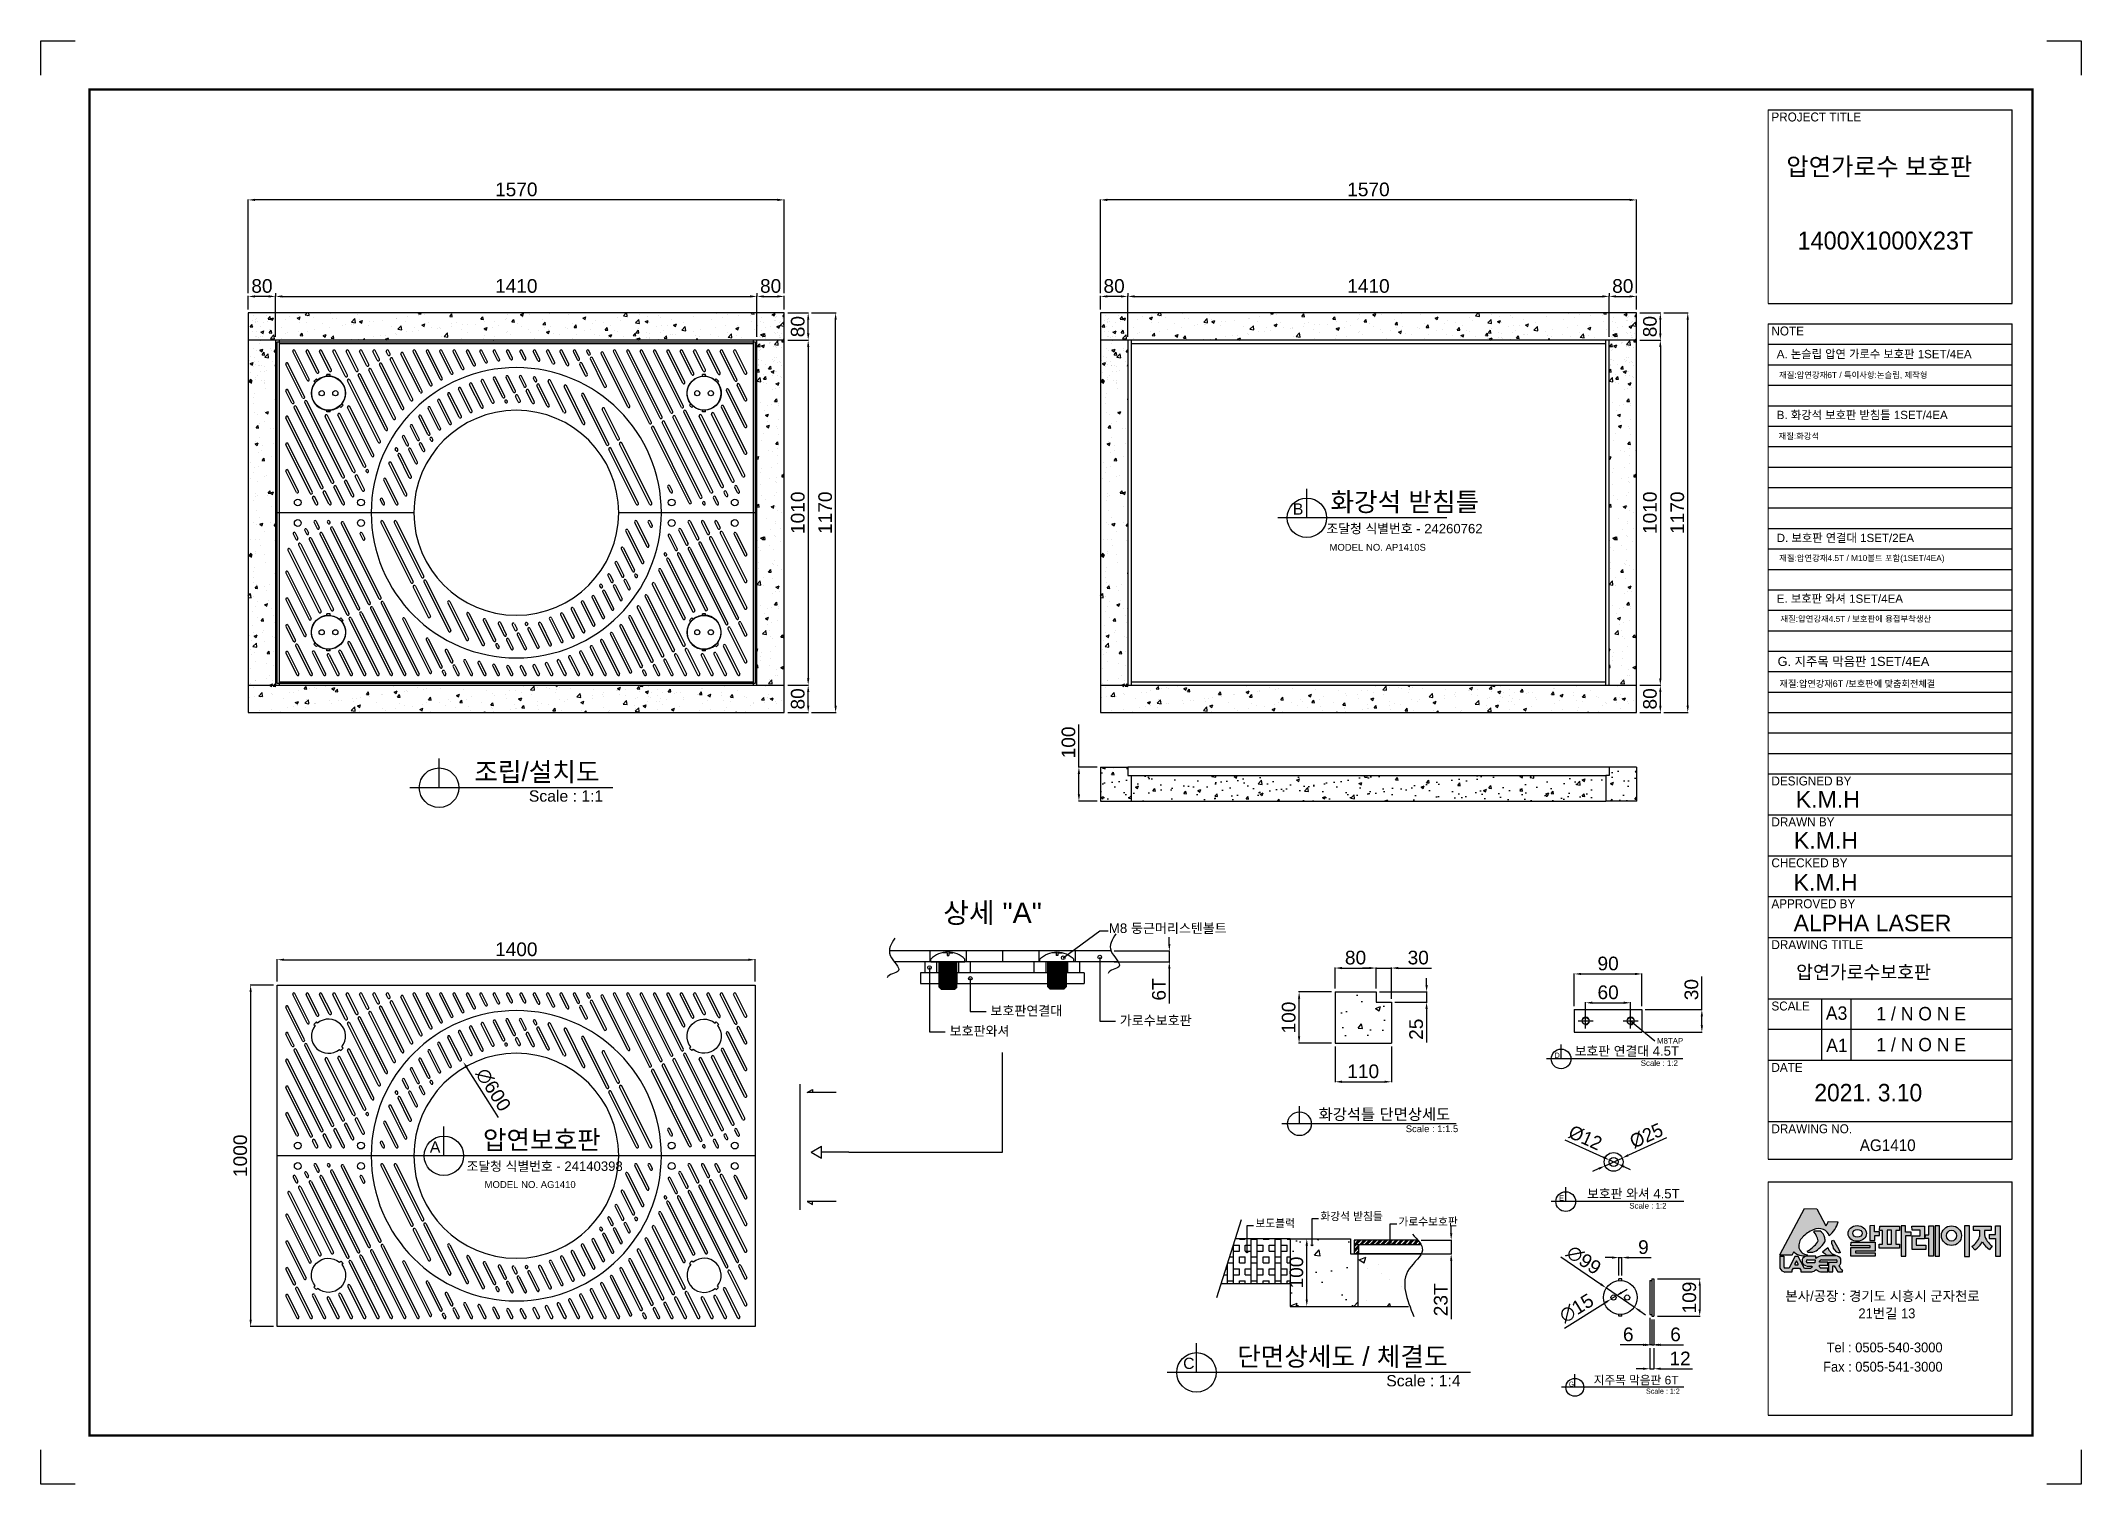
# Model space of a CAD drawing. Header units: millimetres. Extents: x 19421 to 25397, y -30913 to -26687.
import ezdxf
from ezdxf.enums import TextEntityAlignment as Align

# ---------------------------------------------------------------- set-up
doc = ezdxf.new("R2010")
doc.units = ezdxf.units.MM
for name, color, linetype in [('LAYOUT', 7, 'Continuous'), ('TEXT', 7, 'Continuous'), ('받침틀', 251, 'Continuous'), ('압연강', 40, 'Continuous')]:
    doc.layers.add(name, color=color, linetype=linetype)
doc.styles.add('H', font='')
doc.styles.get("Standard").update_dxf_attribs({"font": 'arial.ttf'})
doc.styles.get('H').set_extended_font_data('Dotum')
doc.dimstyles.new('ISO-25', dxfattribs={"dimtxt": 40, "dimasz": 20, "dimexe": 1.25, "dimexo": 10, "dimgap": 10, "dimtad": 1, "dimdec": 0, "dimtxsty": 'Standard', "dimcen": 2.5, "dimclrd": 3, "dimclre": 3, "dimclrt": 3, "dimadec": 0, "dimazin": 0, "dimtfac": 1, "dimtdec": 0, "dimtmove": 0, "dimatfit": 3, "dimfxl": 0, "dimarcsym": 0})

msp = doc.modelspace()

# ---------------------------------------------------------------- texts
at = {"style": 'H'}
for s, height, p in [('PROJECT TITLE', 26.204, (24489.9, -26922.9)), ('압연가로수 보호판', 52.41, (24533.2, -27081.2)), ('1400X1000X23T', 52.408, (24566.5, -27297.8)), ('NOTE', 26.2, (24489.9, -27549.5)), ('DESIGNED BY', 26.204, (24489.9, -28867.1)), ('DRAWN BY', 26.2, (24489.9, -28986.9)), ('CHECKED BY', 26.2, (24489.9, -29106.7)), ('APPROVED BY', 26.204, (24489.9, -29226.5)), ('DRAWING TITLE', 26.204, (24489.9, -29346.3)), ('압연가로수보호판', 39.31, (24562.3, -29433.3)), ('SCALE', 26.2, (24489.9, -29526)), ('A3', 39.31, (24649.3, -29553.3)), ('1 / N O N E', 39.306, (24797.2, -29554.9)), ('A1', 39.31, (24650.3, -29647.7)), ('1 / N O N E', 39.306, (24797.2, -29645.6)), ('DATE', 26.2, (24489.9, -29705.7)), ('2021. 3.10', 51.1, (24615.6, -29792)), ('DRAWING NO.', 26.204, (24489.9, -29885.4)), ('AG1410', 34.07, (24748.7, -29937.5)), ('본사/공장 : 경기도 시흥시 군자천로', 28.824, (24530.7, -30376.5)), ('21번길 13', 28.82, (24744.8, -30427.2)), ('Tel : 0505-540-3000', 28.824, (24651.6, -30527)), ('Fax : 0505-541-3000', 28.824, (24641.3, -30583.5))]:
    msp.add_text(s, height=height, dxfattribs=at).set_placement(p)
for s, height, p in [('A. 논슬립 압연 가로수 보호판 1SET/4EA', 24.2, (24505.5, -27616)), ('재질:압연강재6T / 특이사항:논슬립, 제작형', 17.424, (24512.2, -27674)), ('B. 화강석 보호판 받침틀 1SET/4EA', 24.2, (24505.5, -27794.3)), ('재질:화강석', 17.42, (24510.9, -27853)), ('B', 33, (23088.1, -28074.1)), ('조달청 식별번호 - 24260762', 27.5, (23186.5, -28128.8)), ('D. 보호판 연결대 1SET/2EA', 24.2, (24505.5, -28154.4)), ('MODEL NO. AP1410S', 20, (23195.2, -28179.8)), ('재질:압연강재4.5T / M10볼트 포함(1SET/4EA)', 17.424, (24512.8, -28210.1)), ('E. 보호판 와셔 1SET/4EA', 24.2, (24505.5, -28332.2)), ('재질:압연강재4.5T / 보호판에 용접부착생산', 17.424, (24516.2, -28388)), ('G. 지주목 막음판 1SET/4EA', 26.62, (24508, -28517.2)), ('재질:압연강재6T /보호판에 맞춤회전체결', 19.166, (24513.7, -28578.6)), ('K.M.H', 48.4, (24561.2, -28931.9)), ('K.M.H', 48.4, (24555.7, -29052.1)), ('K.M.H', 48.4, (24554.8, -29175.1)), ('M8 둥근머리스텐볼트', 27.951, (22548.9, -29299.1)), ('ALPHA LASER', 48.4, (24554.8, -29294)), ('보호판연결대', 27.95, (22202.3, -29540.6)), ('보호판와셔', 27.95, (22082.6, -29599.7)), ('가로수보호판', 27.95, (22581.2, -29569)), ('M8TAP', 16.5, (24154.7, -29623.1)), ('D', 15.4, (23854.5, -29664.9)), ('A', 33, (20560.3, -29942.1)), ('조달청 식별번호 - 24140398', 27.5, (20668, -29995.6)), ('MODEL NO. AG1410', 20, (20720.5, -30045.6)), ('화강석 받침틀', 23.1, (23168.7, -30140.2)), ('E', 15.4, (23868, -30082.7)), ('보도블럭', 23.1, (22978.3, -30160.4)), ('가로수보호판', 23.1, (23397.4, -30155.8)), ('C', 33, (22766.8, -30575.6))]:
    msp.add_text(s, height=height).set_placement(p)
at = {"color": 4}
msp.add_text('상세 "A"', height=59.9, dxfattribs=at).set_placement((22064.1, -29269.7))
at = {"layer": 'TEXT'}
for s, height, p in [('화강석 받침틀', 55, (23416, -28064.5)), ('조립/설치도', 55, (20873.9, -28854.6)), ('보호판 연결대 4.5T', 27.5, (24066.4, -29658.3)), ('압연보호판', 55, (20888.2, -29932.4)), ('보호판 와셔 4.5T', 27.5, (24085.5, -30076.1)), ('단면상세도 / 체결도', 55, (23233.1, -30566.6))]:
    msp.add_text(s, height=height, dxfattribs=at).set_placement(p, align=Align.CENTER)
for s, height, p in [('Scale : 1:1', 33, (20850.3, -28914.5)), ('Scale : 1:2', 16.5, (24107.1, -29688.2)), ('Scale : 1:2', 16.5, (24073.7, -30106)), ('Scale : 1:4', 33, (23361.7, -30626.5))]:
    msp.add_text(s, height=height, dxfattribs=at).set_placement(p)

# ---------------------------------------------------------------- blocks, each defined once
blk = doc.blocks.new('*D20')
at = {"color": 3, "lineweight": -2, "transparency": 16777216}
for p, q in [((23912.5, -29513.5), (23912.5, -29417.8)), ((23932.5, -29419), (24090.5, -29419)), ((24110.5, -29513.5), (24110.5, -29417.8))]:
    blk.add_line(p, q, dxfattribs=at)
at = {"color": 3, "transparency": 16777216}
for points in [[(23932.5, -29415.7), (23932.5, -29422.3), (23912.5, -29419)], [(24090.5, -29415.7), (24090.5, -29422.3), (24110.5, -29419)]]:
    blk.add_solid(points, dxfattribs=at)
at = {"layer": 'Defpoints', "color": 0, "transparency": 16777216}
for p in [(24110.5, -29419), (23912.5, -29523.5), (24110.5, -29523.5)]:
    blk.add_point(p, dxfattribs=at)
at = {"color": 3, "transparency": 16777216, "insert": (24011.5, -29388.6), "char_height": 40, "attachment_point": 5}
blk.add_mtext('90', dxfattribs=at)
blk = doc.blocks.new('*D21')
at = {"color": 3, "lineweight": -2, "transparency": 16777216}
for p, q in [((24286.1, -29523.5), (24286.1, -29426.4)), ((24120.5, -29523.5), (24287.3, -29523.5)), ((24286.1, -29569.5), (24286.1, -29543.5)), ((24120.5, -29589.5), (24287.3, -29589.5))]:
    blk.add_line(p, q, dxfattribs=at)
at = {"color": 3, "transparency": 16777216}
for points in [[(24282.8, -29543.5), (24289.4, -29543.5), (24286.1, -29523.5)], [(24282.8, -29569.5), (24289.4, -29569.5), (24286.1, -29589.5)]]:
    blk.add_solid(points, dxfattribs=at)
at = {"layer": 'Defpoints', "color": 0, "transparency": 16777216}
for p in [(24110.5, -29523.5), (24286.1, -29523.5), (24110.5, -29589.5)]:
    blk.add_point(p, dxfattribs=at)
at = {"color": 3, "transparency": 16777216, "insert": (24255.7, -29464.9), "char_height": 40, "attachment_point": 5, "rotation": 90}
blk.add_mtext('30', dxfattribs=at)
blk = doc.blocks.new('*D22')
at = {"color": 3, "lineweight": -2, "transparency": 16777216}
for p, q in [((24183, -29898.7), (24070.9, -29949.7)), ((23984.4, -29989.1), (23966.2, -29997.4)), ((24002.7, -29980.8), (24052.7, -29958))]:
    blk.add_line(p, q, dxfattribs=at)
at = {"color": 3, "transparency": 16777216}
for points in [[(23983.1, -29986.1), (23985.8, -29992.2), (24002.7, -29980.8)], [(24069.5, -29946.7), (24072.3, -29952.8), (24052.7, -29958)]]:
    blk.add_solid(points, dxfattribs=at)
at = {"layer": 'Defpoints', "color": 0, "transparency": 16777216}
for p in [(24002.7, -29980.8), (24052.7, -29958)]:
    blk.add_point(p, dxfattribs=at)
at = {"color": 3, "transparency": 16777216, "insert": (24123.6, -29892.8), "char_height": 40, "attachment_point": 5, "rotation": 24.48394}
blk.add_mtext('{\\fMS PGothic|b0|i0|c129|p34;%%C25}', dxfattribs=at)
blk = doc.blocks.new('*D23')
at = {"color": 3, "lineweight": -2, "transparency": 16777216}
for p, q in [((23885.2, -29905), (23997.4, -29955.7)), ((24039.7, -29974.9), (24015.7, -29964)), ((24057.9, -29983.1), (24076.1, -29991.4))]:
    blk.add_line(p, q, dxfattribs=at)
at = {"color": 3, "transparency": 16777216}
for points in [[(23998.8, -29952.7), (23996.1, -29958.8), (24015.7, -29964)], [(24059.3, -29980.1), (24056.6, -29986.2), (24039.7, -29974.9)]]:
    blk.add_solid(points, dxfattribs=at)
at = {"layer": 'Defpoints', "color": 0, "transparency": 16777216}
for p in [(24015.7, -29964), (24039.7, -29974.9)]:
    blk.add_point(p, dxfattribs=at)
at = {"color": 3, "transparency": 16777216, "insert": (23944.6, -29898.9), "char_height": 40, "attachment_point": 5, "rotation": 335.6577}
blk.add_mtext('{\\fMS PGothic|b0|i0|c129|p34;%%C12}', dxfattribs=at)
blk = doc.blocks.new('*D24')
at = {"color": 3, "lineweight": -2, "transparency": 16777216}
for p, q in [((23945.5, -29546.5), (23945.5, -29502.1)), ((23965.5, -29503.4), (24057.5, -29503.4)), ((24077.5, -29546.5), (24077.5, -29502.1))]:
    blk.add_line(p, q, dxfattribs=at)
at = {"color": 3, "transparency": 16777216}
for points in [[(23965.5, -29500), (23965.5, -29506.7), (23945.5, -29503.4)], [(24057.5, -29500), (24057.5, -29506.7), (24077.5, -29503.4)]]:
    blk.add_solid(points, dxfattribs=at)
at = {"layer": 'Defpoints', "color": 0, "transparency": 16777216}
for p in [(24077.5, -29503.4), (23945.5, -29556.5), (24077.5, -29556.5)]:
    blk.add_point(p, dxfattribs=at)
at = {"color": 3, "transparency": 16777216, "insert": (24011.5, -29473), "char_height": 40, "attachment_point": 5}
blk.add_mtext('60', dxfattribs=at)
blk = doc.blocks.new('*D25')
at = {"color": 3, "lineweight": -2, "transparency": 16777216}
for p, q in [((23551.9, -30178.7), (23551.9, -30158.7)), ((23464.2, -30198.7), (23553.2, -30198.7)), ((23473.1, -30238.3), (23553.2, -30238.3)), ((23551.9, -30198.7), (23551.9, -30238.3)), ((23551.9, -30258.3), (23551.9, -30429.9))]:
    blk.add_line(p, q, dxfattribs=at)
at = {"color": 3, "transparency": 16777216}
for points in [[(23548.6, -30178.7), (23555.2, -30178.7), (23551.9, -30198.7)], [(23548.6, -30258.3), (23555.2, -30258.3), (23551.9, -30238.3)]]:
    blk.add_solid(points, dxfattribs=at)
at = {"layer": 'Defpoints', "color": 0, "transparency": 16777216}
for p in [(23454.2, -30198.7), (23463.1, -30238.3), (23551.9, -30198.7)]:
    blk.add_point(p, dxfattribs=at)
at = {"color": 3, "transparency": 16777216, "insert": (23521.5, -30373.1), "char_height": 40, "attachment_point": 5, "rotation": 90}
blk.add_mtext('23T', dxfattribs=at)
blk = doc.blocks.new('*D26')
at = {"color": 3, "lineweight": -2, "transparency": 16777216}
for p, q in [((23090.5, -30194.3), (23130.2, -30194.3)), ((23128.9, -30372.3), (23128.9, -30214.3)), ((23090.5, -30392.3), (23130.2, -30392.3))]:
    blk.add_line(p, q, dxfattribs=at)
at = {"color": 3, "transparency": 16777216}
for points in [[(23125.6, -30214.3), (23132.2, -30214.3), (23128.9, -30194.3)], [(23125.6, -30372.3), (23132.2, -30372.3), (23128.9, -30392.3)]]:
    blk.add_solid(points, dxfattribs=at)
at = {"layer": 'Defpoints', "color": 0, "transparency": 16777216}
for p in [(23080.5, -30194.3), (23128.9, -30194.3), (23080.5, -30392.3)]:
    blk.add_point(p, dxfattribs=at)
at = {"color": 3, "transparency": 16777216, "insert": (23098.5, -30293.3), "char_height": 40, "attachment_point": 5, "rotation": 90}
blk.add_mtext('100', dxfattribs=at)
blk = doc.blocks.new('*D27')
at = {"color": 3, "lineweight": -2, "transparency": 16777216}
for p, q in [((22524.5, -27473.6), (22524.5, -27433.9)), ((22584.5, -27435.2), (22544.5, -27435.2)), ((22604.5, -27553.6), (22604.5, -27433.9))]:
    blk.add_line(p, q, dxfattribs=at)
at = {"color": 3, "transparency": 16777216}
for points in [[(22544.5, -27431.9), (22544.5, -27438.5), (22524.5, -27435.2)], [(22584.5, -27431.9), (22584.5, -27438.5), (22604.5, -27435.2)]]:
    blk.add_solid(points, dxfattribs=at)
at = {"layer": 'Defpoints', "color": 0, "transparency": 16777216}
for p in [(22524.5, -27435.2), (22524.5, -27483.6), (22604.5, -27563.6)]:
    blk.add_point(p, dxfattribs=at)
at = {"color": 3, "transparency": 16777216, "insert": (22564.5, -27404.8), "char_height": 40, "attachment_point": 5}
blk.add_mtext('80', dxfattribs=at)
blk = doc.blocks.new('*D28')
at = {"color": 3, "lineweight": -2, "transparency": 16777216}
for p, q in [((22604.5, -27425.2), (22604.5, -27433.9)), ((22624.5, -27435.2), (23994.5, -27435.2)), ((24014.5, -27553.6), (24014.5, -27433.9))]:
    blk.add_line(p, q, dxfattribs=at)
at = {"color": 3, "transparency": 16777216}
for points in [[(22624.5, -27431.9), (22624.5, -27438.5), (22604.5, -27435.2)], [(23994.5, -27431.9), (23994.5, -27438.5), (24014.5, -27435.2)]]:
    blk.add_solid(points, dxfattribs=at)
at = {"layer": 'Defpoints', "color": 0, "transparency": 16777216}
for p in [(22604.5, -27435.2), (24014.5, -27435.2), (24014.5, -27563.6)]:
    blk.add_point(p, dxfattribs=at)
at = {"color": 3, "transparency": 16777216, "insert": (23309.5, -27404.8), "char_height": 40, "attachment_point": 5}
blk.add_mtext('1410', dxfattribs=at)
blk = doc.blocks.new('*D29')
at = {"color": 3, "lineweight": -2, "transparency": 16777216}
for p, q in [((24014.5, -27425.2), (24014.5, -27433.9)), ((24034.5, -27435.2), (24074.5, -27435.2)), ((24094.5, -27473.6), (24094.5, -27433.9))]:
    blk.add_line(p, q, dxfattribs=at)
at = {"color": 3, "transparency": 16777216}
for points in [[(24034.5, -27431.9), (24034.5, -27438.5), (24014.5, -27435.2)], [(24074.5, -27431.9), (24074.5, -27438.5), (24094.5, -27435.2)]]:
    blk.add_solid(points, dxfattribs=at)
at = {"layer": 'Defpoints', "color": 0, "transparency": 16777216}
for p in [(24014.5, -27435.2), (24094.5, -27435.2), (24094.5, -27483.6)]:
    blk.add_point(p, dxfattribs=at)
at = {"color": 3, "transparency": 16777216, "insert": (24054.5, -27404.8), "char_height": 40, "attachment_point": 5}
blk.add_mtext('80', dxfattribs=at)
blk = doc.blocks.new('*D16')
at = {"color": 3, "lineweight": -2, "transparency": 16777216}
for p, q in [((22524.5, -27425.2), (22524.5, -27151.3)), ((24074.5, -27152.6), (22544.5, -27152.6)), ((24094.5, -27425.2), (24094.5, -27151.3))]:
    blk.add_line(p, q, dxfattribs=at)
at = {"color": 3, "transparency": 16777216}
for points in [[(22544.5, -27149.2), (22544.5, -27155.9), (22524.5, -27152.6)], [(24074.5, -27149.2), (24074.5, -27155.9), (24094.5, -27152.6)]]:
    blk.add_solid(points, dxfattribs=at)
at = {"layer": 'Defpoints', "color": 0, "transparency": 16777216}
for p in [(22524.5, -27152.6), (22524.5, -27435.2), (24094.5, -27435.2)]:
    blk.add_point(p, dxfattribs=at)
at = {"color": 3, "transparency": 16777216, "insert": (23309.5, -27122.1), "char_height": 40, "attachment_point": 5}
blk.add_mtext('1570', dxfattribs=at)
blk = doc.blocks.new('*D30')
at = {"color": 3, "lineweight": -2, "transparency": 16777216}
for p, q in [((24104.5, -27483.6), (24165.7, -27483.6)), ((24164.5, -27543.6), (24164.5, -27503.6)), ((24104.5, -27563.6), (24165.7, -27563.6))]:
    blk.add_line(p, q, dxfattribs=at)
at = {"color": 3, "transparency": 16777216}
for points in [[(24161.1, -27503.6), (24167.8, -27503.6), (24164.5, -27483.6)], [(24161.1, -27543.6), (24167.8, -27543.6), (24164.5, -27563.6)]]:
    blk.add_solid(points, dxfattribs=at)
at = {"layer": 'Defpoints', "color": 0, "transparency": 16777216}
for p in [(24094.5, -27483.6), (24164.5, -27483.6), (24094.5, -27563.6)]:
    blk.add_point(p, dxfattribs=at)
at = {"color": 3, "transparency": 16777216, "insert": (24134.1, -27523.6), "char_height": 40, "attachment_point": 5, "rotation": 90}
blk.add_mtext('80', dxfattribs=at)
blk = doc.blocks.new('*D31')
at = {"color": 3, "lineweight": -2, "transparency": 16777216}
for p, q in [((24145.1, -27563.6), (24165.7, -27563.6)), ((24164.5, -27583.6), (24164.5, -28553.6)), ((24104.5, -28573.6), (24165.7, -28573.6))]:
    blk.add_line(p, q, dxfattribs=at)
at = {"color": 3, "transparency": 16777216}
for points in [[(24161.1, -27583.6), (24167.8, -27583.6), (24164.5, -27563.6)], [(24161.1, -28553.6), (24167.8, -28553.6), (24164.5, -28573.6)]]:
    blk.add_solid(points, dxfattribs=at)
at = {"layer": 'Defpoints', "color": 0, "transparency": 16777216}
for p in [(24135.1, -27563.6), (24094.5, -28573.6), (24164.5, -28573.6)]:
    blk.add_point(p, dxfattribs=at)
at = {"color": 3, "transparency": 16777216, "insert": (24134.1, -28068.6), "char_height": 40, "attachment_point": 5, "rotation": 90}
blk.add_mtext('1010', dxfattribs=at)
blk = doc.blocks.new('*D32')
at = {"color": 3, "lineweight": -2, "transparency": 16777216}
for p, q in [((24154.5, -28573.6), (24163.2, -28573.6)), ((24164.5, -28633.6), (24164.5, -28593.6)), ((24104.5, -28653.6), (24165.7, -28653.6))]:
    blk.add_line(p, q, dxfattribs=at)
at = {"color": 3, "transparency": 16777216}
for points in [[(24161.1, -28593.6), (24167.8, -28593.6), (24164.5, -28573.6)], [(24161.1, -28633.6), (24167.8, -28633.6), (24164.5, -28653.6)]]:
    blk.add_solid(points, dxfattribs=at)
at = {"layer": 'Defpoints', "color": 0, "transparency": 16777216}
for p in [(24164.5, -28573.6), (24164.5, -28573.6), (24094.5, -28653.6)]:
    blk.add_point(p, dxfattribs=at)
at = {"color": 3, "transparency": 16777216, "insert": (24134.1, -28613.6), "char_height": 40, "attachment_point": 5, "rotation": 90}
blk.add_mtext('80', dxfattribs=at)
blk = doc.blocks.new('*D17')
at = {"color": 3, "lineweight": -2, "transparency": 16777216}
for p, q in [((24174.5, -27483.6), (24246, -27483.6)), ((24244.8, -28633.6), (24244.8, -27503.6)), ((24174.5, -28653.6), (24246, -28653.6))]:
    blk.add_line(p, q, dxfattribs=at)
at = {"color": 3, "transparency": 16777216}
for points in [[(24241.4, -27503.6), (24248.1, -27503.6), (24244.8, -27483.6)], [(24241.4, -28633.6), (24248.1, -28633.6), (24244.8, -28653.6)]]:
    blk.add_solid(points, dxfattribs=at)
at = {"layer": 'Defpoints', "color": 0, "transparency": 16777216}
for p in [(24164.5, -27483.6), (24244.8, -27483.6), (24164.5, -28653.6)]:
    blk.add_point(p, dxfattribs=at)
at = {"color": 3, "transparency": 16777216, "insert": (24214.3, -28068.6), "char_height": 40, "attachment_point": 5, "rotation": 90}
blk.add_mtext('1170', dxfattribs=at)
blk = doc.blocks.new('*D2')
at = {"color": 3, "lineweight": -2, "transparency": 16777216}
for p, q in [((16880.3, -24788.6), (16997.3, -24868.4)), ((17095.6, -24935.4), (17013.8, -24879.6)), ((17112.1, -24946.7), (17128.6, -24958))]:
    blk.add_line(p, q, dxfattribs=at)
at = {"color": 3, "transparency": 16777216}
for points in [[(16999.2, -24865.6), (16995.4, -24871.1), (17013.8, -24879.6)], [(17114, -24944), (17110.2, -24949.5), (17095.6, -24935.4)]]:
    blk.add_solid(points, dxfattribs=at)
at = {"layer": 'Defpoints', "color": 0, "transparency": 16777216}
for p in [(17013.8, -24879.6), (17095.6, -24935.4)]:
    blk.add_point(p, dxfattribs=at)
at = {"color": 3, "transparency": 16777216, "insert": (16947.7, -24797.7), "char_height": 40, "attachment_point": 5, "rotation": 325.69711}
blk.add_mtext('∅99', dxfattribs=at)
blk = doc.blocks.new('*D3')
at = {"color": 3, "lineweight": -2, "transparency": 16777216}
for p, q in [((17041.1, -24903.6), (17028.3, -24911.5)), ((17058.1, -24893.1), (17075.1, -24882.5)), ((16890.7, -24996.7), (17011.3, -24922))]:
    blk.add_line(p, q, dxfattribs=at)
at = {"color": 3, "transparency": 16777216}
for points in [[(17009.6, -24919.2), (17013.1, -24924.8), (17028.3, -24911.5)], [(17056.3, -24890.2), (17059.8, -24895.9), (17041.1, -24903.6)]]:
    blk.add_solid(points, dxfattribs=at)
at = {"layer": 'Defpoints', "color": 0, "transparency": 16777216}
for p in [(17028.3, -24911.5), (17041.1, -24903.6)]:
    blk.add_point(p, dxfattribs=at)
at = {"color": 3, "transparency": 16777216, "insert": (16926.5, -24938.8), "char_height": 40, "attachment_point": 5, "rotation": 31.77251}
blk.add_mtext('∅15', dxfattribs=at)
blk = doc.blocks.new('*D4')
at = {"color": 3, "lineweight": -2, "transparency": 16777216}
for p, q in [((17030.2, -24790.5), (17010.2, -24790.5)), ((17050.2, -24843), (17050.2, -24789.2)), ((17050.2, -24790.5), (17059.2, -24790.5)), ((17059.2, -24843), (17059.2, -24789.2)), ((17079.2, -24790.5), (17145.5, -24790.5))]:
    blk.add_line(p, q, dxfattribs=at)
at = {"color": 3, "transparency": 16777216}
for points in [[(17030.2, -24787.2), (17030.2, -24793.8), (17050.2, -24790.5)], [(17079.2, -24787.2), (17079.2, -24793.8), (17059.2, -24790.5)]]:
    blk.add_solid(points, dxfattribs=at)
at = {"layer": 'Defpoints', "color": 0, "transparency": 16777216}
for p in [(17059.2, -24790.5), (17050.2, -24853), (17059.2, -24853)]:
    blk.add_point(p, dxfattribs=at)
at = {"color": 3, "transparency": 16777216, "insert": (17122.4, -24760.1), "char_height": 40, "attachment_point": 5}
blk.add_mtext('9', dxfattribs=at)
blk = doc.blocks.new('*D5')
at = {"color": 3, "lineweight": -2, "transparency": 16777216}
for p, q in [((17163.1, -24853), (17288.5, -24853)), ((17287.2, -24873), (17287.2, -24942)), ((17163.1, -24962), (17288.5, -24962))]:
    blk.add_line(p, q, dxfattribs=at)
at = {"color": 3, "transparency": 16777216}
for points in [[(17283.9, -24873), (17290.5, -24873), (17287.2, -24853)], [(17283.9, -24942), (17290.5, -24942), (17287.2, -24962)]]:
    blk.add_solid(points, dxfattribs=at)
at = {"layer": 'Defpoints', "color": 0, "transparency": 16777216}
for p in [(17153.1, -24853), (17153.1, -24962), (17287.2, -24962)]:
    blk.add_point(p, dxfattribs=at)
at = {"color": 3, "transparency": 16777216, "insert": (17256.8, -24907.5), "char_height": 40, "attachment_point": 5, "rotation": 90}
blk.add_mtext('109', dxfattribs=at)
blk = doc.blocks.new('*D6')
at = {"color": 3, "lineweight": -2, "transparency": 16777216}
for p, q in [((17147.1, -24972), (17147.1, -25047.3)), ((17153.1, -24972), (17153.1, -25047.3)), ((17127.1, -25046), (17107.1, -25046)), ((17147.1, -25046), (17153.1, -25046)), ((17173.1, -25046), (17239.5, -25046))]:
    blk.add_line(p, q, dxfattribs=at)
at = {"color": 3, "transparency": 16777216}
for points in [[(17127.1, -25042.7), (17127.1, -25049.3), (17147.1, -25046)], [(17173.1, -25042.7), (17173.1, -25049.3), (17153.1, -25046)]]:
    blk.add_solid(points, dxfattribs=at)
at = {"layer": 'Defpoints', "color": 0, "transparency": 16777216}
for p in [(17147.1, -24962), (17153.1, -24962), (17153.1, -25046)]:
    blk.add_point(p, dxfattribs=at)
at = {"color": 3, "transparency": 16777216, "insert": (17216.3, -25015.6), "char_height": 40, "attachment_point": 5}
blk.add_mtext('6', dxfattribs=at)
blk = doc.blocks.new('*D7')
at = {"color": 3, "lineweight": -2, "transparency": 16777216}
for p, q in [((17141.1, -24967), (17141.1, -25047.3)), ((17147.1, -24972), (17147.1, -25047.3)), ((17121.1, -25046), (17054.7, -25046)), ((17147.1, -25046), (17141.1, -25046)), ((17167.1, -25046), (17187.1, -25046))]:
    blk.add_line(p, q, dxfattribs=at)
at = {"color": 3, "transparency": 16777216}
for points in [[(17121.1, -25042.7), (17121.1, -25049.3), (17141.1, -25046)], [(17167.1, -25042.7), (17167.1, -25049.3), (17147.1, -25046)]]:
    blk.add_solid(points, dxfattribs=at)
at = {"layer": 'Defpoints', "color": 0, "transparency": 16777216}
for p in [(17141.1, -24957), (17147.1, -24962), (17141.1, -25046)]:
    blk.add_point(p, dxfattribs=at)
at = {"color": 3, "transparency": 16777216, "insert": (17077.9, -25015.6), "char_height": 40, "attachment_point": 5}
blk.add_mtext('6', dxfattribs=at)
blk = doc.blocks.new('*D8')
at = {"color": 3, "lineweight": -2, "transparency": 16777216}
for p, q in [((17141.1, -25056), (17141.1, -25117.3)), ((17153.1, -25056), (17153.1, -25117.3)), ((17121.1, -25116), (17101.1, -25116)), ((17141.1, -25116), (17153.1, -25116)), ((17173.1, -25116), (17266.2, -25116))]:
    blk.add_line(p, q, dxfattribs=at)
at = {"color": 3, "transparency": 16777216}
for points in [[(17121.1, -25112.7), (17121.1, -25119.3), (17141.1, -25116)], [(17173.1, -25112.7), (17173.1, -25119.3), (17153.1, -25116)]]:
    blk.add_solid(points, dxfattribs=at)
at = {"layer": 'Defpoints', "color": 0, "transparency": 16777216}
for p in [(17141.1, -25046), (17153.1, -25046), (17153.1, -25116)]:
    blk.add_point(p, dxfattribs=at)
at = {"color": 3, "transparency": 16777216, "insert": (17229.7, -25085.9), "char_height": 40, "attachment_point": 5}
blk.add_mtext('12', dxfattribs=at)
blk = doc.blocks.new('*D19')
at = {"color": 3, "lineweight": -2, "transparency": 16777216}
for p, q in [((22461.4, -28813.2), (22461.4, -28688.8)), ((22514.5, -28813.2), (22460.2, -28813.2)), ((22461.4, -28893.2), (22461.4, -28833.2)), ((22514.5, -28913.2), (22460.2, -28913.2))]:
    blk.add_line(p, q, dxfattribs=at)
at = {"color": 3, "transparency": 16777216}
for points in [[(22458.1, -28833.2), (22464.7, -28833.2), (22461.4, -28813.2)], [(22458.1, -28893.2), (22464.7, -28893.2), (22461.4, -28913.2)]]:
    blk.add_solid(points, dxfattribs=at)
at = {"layer": 'Defpoints', "color": 0, "transparency": 16777216}
for p in [(22461.4, -28813.2), (22524.5, -28813.2), (22524.5, -28913.2)]:
    blk.add_point(p, dxfattribs=at)
at = {"color": 3, "transparency": 16777216, "insert": (22431, -28741), "char_height": 40, "attachment_point": 5, "rotation": 90}
blk.add_mtext('100', dxfattribs=at)
blk = doc.blocks.new('*D11')
at = {"color": 3, "lineweight": -2, "transparency": 16777216}
for p, q in [((-175, 264.3), (-271.6, 264.3)), ((-270.3, 134.3), (-270.3, 244.3)), ((-175, 114.3), (-271.6, 114.3))]:
    blk.add_line(p, q, dxfattribs=at)
at = {"color": 3, "transparency": 16777216}
for points in [[(-267, 244.3), (-273.6, 244.3), (-270.3, 264.3)], [(-273.6, 134.3), (-267, 134.3), (-270.3, 114.3)]]:
    blk.add_solid(points, dxfattribs=at)
at = {"layer": 'Defpoints', "color": 0, "transparency": 16777216}
for p in [(-270.3, 264.3), (-165, 264.3), (-165, 114.3)]:
    blk.add_point(p, dxfattribs=at)
at = {"color": 3, "transparency": 16777216, "insert": (-300.7, 189.3), "char_height": 40, "attachment_point": 5, "rotation": 90}
blk.add_mtext('100', dxfattribs=at)
blk = doc.blocks.new('*D12')
at = {"color": 3, "lineweight": -2, "transparency": 16777216}
for p, q in [((-165, 104.3), (-165, 0)), ((0, 104.3), (0, 0)), ((-145, 1.2), (-20, 1.2))]:
    blk.add_line(p, q, dxfattribs=at)
at = {"color": 3, "transparency": 16777216}
for points in [[(-145, 4.6), (-145, -2.1), (-165, 1.2)], [(-20, -2.1), (-20, 4.6), (0, 1.2)]]:
    blk.add_solid(points, dxfattribs=at)
at = {"layer": 'Defpoints', "color": 0, "transparency": 16777216}
for p in [(-165, 114.3), (0, 114.3), (0, 1.2)]:
    blk.add_point(p, dxfattribs=at)
at = {"color": 3, "transparency": 16777216, "insert": (-82.5, 31.7), "char_height": 40, "attachment_point": 5}
blk.add_mtext('110', dxfattribs=at)
blk = doc.blocks.new('*D13')
at = {"color": 3, "lineweight": -2, "transparency": 16777216}
for p, q in [((-165, 274.3), (-165, 335.5)), ((-145, 334.3), (-65, 334.3)), ((-45, 274.3), (-45, 335.5))]:
    blk.add_line(p, q, dxfattribs=at)
at = {"color": 3, "transparency": 16777216}
for points in [[(-145, 337.6), (-145, 330.9), (-165, 334.3)], [(-65, 330.9), (-65, 337.6), (-45, 334.3)]]:
    blk.add_solid(points, dxfattribs=at)
at = {"layer": 'Defpoints', "color": 0, "transparency": 16777216}
for p in [(-45, 334.3), (-165, 264.3), (-45, 264.3)]:
    blk.add_point(p, dxfattribs=at)
at = {"color": 3, "transparency": 16777216, "insert": (-105, 364.7), "char_height": 40, "attachment_point": 5}
blk.add_mtext('80', dxfattribs=at)
blk = doc.blocks.new('*D14')
at = {"color": 3, "lineweight": -2, "transparency": 16777216}
for p, q in [((-65, 334.3), (-85, 334.3)), ((-45, 274.3), (-45, 335.5)), ((-45, 334.3), (0, 334.3)), ((0, 244.3), (0, 335.5)), ((20, 334.3), (117.1, 334.3))]:
    blk.add_line(p, q, dxfattribs=at)
at = {"color": 3, "transparency": 16777216}
for points in [[(-65, 330.9), (-65, 337.6), (-45, 334.3)], [(20, 337.6), (20, 330.9), (0, 334.3)]]:
    blk.add_solid(points, dxfattribs=at)
at = {"layer": 'Defpoints', "color": 0, "transparency": 16777216}
for p in [(0, 334.3), (-45, 264.3), (0, 234.3)]:
    blk.add_point(p, dxfattribs=at)
at = {"color": 3, "transparency": 16777216, "insert": (78.6, 364.7), "char_height": 40, "attachment_point": 5}
blk.add_mtext('30', dxfattribs=at)
blk = doc.blocks.new('*D15')
at = {"color": 3, "lineweight": -2, "transparency": 16777216}
for p, q in [((103.1, 284.3), (103.1, 304.3)), ((-35, 264.3), (104.4, 264.3)), ((103.1, 264.3), (103.1, 234.3)), ((10, 234.3), (104.4, 234.3)), ((103.1, 214.3), (103.1, 116))]:
    blk.add_line(p, q, dxfattribs=at)
at = {"color": 3, "transparency": 16777216}
for points in [[(99.8, 284.3), (106.5, 284.3), (103.1, 264.3)], [(106.5, 214.3), (99.8, 214.3), (103.1, 234.3)]]:
    blk.add_solid(points, dxfattribs=at)
at = {"layer": 'Defpoints', "color": 0, "transparency": 16777216}
for p in [(-45, 264.3), (0, 234.3), (103.1, 234.3)]:
    blk.add_point(p, dxfattribs=at)
at = {"color": 3, "transparency": 16777216, "insert": (72.7, 155.1), "char_height": 40, "attachment_point": 5, "rotation": 90}
blk.add_mtext('25', dxfattribs=at)
blk = doc.blocks.new('A$C36924EFD')
for p, q in [((0, 45), (0, -45)), ((0, 45), (6, 45)), ((6, -45), (6, 45)), ((0, -45), (6, -45))]:
    blk.add_line(p, q)
blk = doc.blocks.new('*D18')
at = {"color": 3, "lineweight": -2, "transparency": 16777216}
for p, q in [((22726.3, -29331.5), (22726.3, -29311.5)), ((22565.2, -29351.5), (22727.6, -29351.5)), ((22565.2, -29383.4), (22727.6, -29383.4)), ((22726.3, -29351.5), (22726.3, -29383.4)), ((22726.3, -29403.4), (22726.3, -29505.4))]:
    blk.add_line(p, q, dxfattribs=at)
at = {"color": 3, "transparency": 16777216}
for points in [[(22723, -29331.5), (22729.6, -29331.5), (22726.3, -29351.5)], [(22723, -29403.4), (22729.6, -29403.4), (22726.3, -29383.4)]]:
    blk.add_solid(points, dxfattribs=at)
at = {"layer": 'Defpoints', "color": 0, "transparency": 16777216}
for p in [(22555.2, -29351.5), (22555.2, -29383.4), (22726.3, -29383.4)]:
    blk.add_point(p, dxfattribs=at)
at = {"color": 3, "transparency": 16777216, "insert": (22695.9, -29464.4), "char_height": 40, "attachment_point": 5, "rotation": 90}
blk.add_mtext('6T', dxfattribs=at)
blk = doc.blocks.new('A$C5731754A')
at = {"color": 1}
for p, q in [((-37.5, 0), (-37.5, 5.7)), ((-37.5, 0), (37.5, 0)), ((-20, 0), (-20, -55)), ((-20, 0), (20, 0)), ((-11.2, 19.7), (-11.2, 20.5)), ((-1.9, 19.7), (-11.2, 19.7)), ((-1.9, 19.7), (-1.9, 14.1)), ((-1.9, 14.1), (1.9, 14.1)), ((1.9, 19.7), (1.9, 14.1)), ((1.9, 19.7), (11.2, 19.7)), ((11.2, 19.7), (11.2, 20.5)), ((20, -55), (20, 0)), ((37.5, 0), (37.5, 5.7)), ((-20, -2.5), (20, -2.5)), ((-20, -5), (20, -5)), ((-20, -7.5), (20, -7.5)), ((-20, -7.5), (20, -7.5)), ((-20, -10), (20, -10)), ((-20, -12.5), (20, -12.5)), ((-20, -12.5), (20, -12.5)), ((-20, -15), (20, -15)), ((-20, -17.5), (20, -17.5)), ((-20, -17.5), (20, -17.5)), ((-20, -20), (20, -20)), ((-20, -22.5), (20, -22.5)), ((-20, -22.5), (20, -22.5)), ((-20, -25), (20, -25)), ((-20, -27.5), (20, -27.5)), ((-20, -27.5), (20, -27.5)), ((-20, -30), (20, -30)), ((-20, -32.5), (20, -32.5)), ((-20, -35), (20, -35)), ((-20, -37.5), (20, -37.5)), ((-20, -40), (20, -40)), ((-20, -42.5), (20, -42.5)), ((-20, -45), (20, -45)), ((-20, -47.5), (20, -47.5)), ((-20, -50), (20, -50)), ((-20, -52.5), (20, -52.5)), ((-15, -60), (-20, -55)), ((-20, -55), (20, -55)), ((-17.5, -57.5), (17.5, -57.5)), ((-15, -60), (15, -60)), ((20, -55), (15, -60))]:
    blk.add_line(p, q, dxfattribs=at)
blk.add_arc((0, -30.4), 52, 43.8928, 136.1072, dxfattribs=at)
blk = doc.blocks.new('*D33')
at = {"color": 3, "lineweight": -2, "transparency": 16777216}
blk.add_line((20761.4, -29838.9), (20668.9, -29693.3), dxfattribs=at)
at = {"color": 3, "transparency": 16777216}
blk.add_solid([(20671.8, -29691.6), (20666.1, -29695.1), (20658.2, -29676.5)], dxfattribs=at)
at = {"layer": 'Defpoints', "color": 0, "transparency": 16777216}
for p in [(20658.2, -29676.5), (20980, -30182.9)]:
    blk.add_point(p, dxfattribs=at)
at = {"color": 3, "transparency": 16777216, "insert": (20746.2, -29758.2), "char_height": 40, "attachment_point": 5, "rotation": 302.4336}
blk.add_mtext('∅600', dxfattribs=at)
blk = doc.blocks.new('*D36')
at = {"color": 3, "lineweight": -2, "transparency": 16777216}
for p, q in [((20028.5, -27473.6), (20028.5, -27433.9)), ((20088.5, -27435.2), (20048.5, -27435.2)), ((20108.5, -27553.6), (20108.5, -27433.9))]:
    blk.add_line(p, q, dxfattribs=at)
at = {"color": 3, "transparency": 16777216}
for points in [[(20048.5, -27431.9), (20048.5, -27438.5), (20028.5, -27435.2)], [(20088.5, -27431.9), (20088.5, -27438.5), (20108.5, -27435.2)]]:
    blk.add_solid(points, dxfattribs=at)
at = {"layer": 'Defpoints', "color": 0, "transparency": 16777216}
for p in [(20028.5, -27435.2), (20028.5, -27483.6), (20108.5, -27563.6)]:
    blk.add_point(p, dxfattribs=at)
at = {"color": 3, "transparency": 16777216, "insert": (20068.5, -27404.8), "char_height": 40, "attachment_point": 5}
blk.add_mtext('80', dxfattribs=at)
blk = doc.blocks.new('*D37')
at = {"color": 3, "lineweight": -2, "transparency": 16777216}
for p, q in [((20108.5, -27425.2), (20108.5, -27433.9)), ((20128.5, -27435.2), (21498.5, -27435.2)), ((21518.5, -27553.6), (21518.5, -27433.9))]:
    blk.add_line(p, q, dxfattribs=at)
at = {"color": 3, "transparency": 16777216}
for points in [[(20128.5, -27431.9), (20128.5, -27438.5), (20108.5, -27435.2)], [(21498.5, -27431.9), (21498.5, -27438.5), (21518.5, -27435.2)]]:
    blk.add_solid(points, dxfattribs=at)
at = {"layer": 'Defpoints', "color": 0, "transparency": 16777216}
for p in [(20108.5, -27435.2), (21518.5, -27435.2), (21518.5, -27563.6)]:
    blk.add_point(p, dxfattribs=at)
at = {"color": 3, "transparency": 16777216, "insert": (20813.5, -27404.8), "char_height": 40, "attachment_point": 5}
blk.add_mtext('1410', dxfattribs=at)
blk = doc.blocks.new('*D38')
at = {"color": 3, "lineweight": -2, "transparency": 16777216}
for p, q in [((21518.5, -27425.2), (21518.5, -27433.9)), ((21538.5, -27435.2), (21578.5, -27435.2)), ((21598.5, -27473.6), (21598.5, -27433.9))]:
    blk.add_line(p, q, dxfattribs=at)
at = {"color": 3, "transparency": 16777216}
for points in [[(21538.5, -27431.9), (21538.5, -27438.5), (21518.5, -27435.2)], [(21578.5, -27431.9), (21578.5, -27438.5), (21598.5, -27435.2)]]:
    blk.add_solid(points, dxfattribs=at)
at = {"layer": 'Defpoints', "color": 0, "transparency": 16777216}
for p in [(21518.5, -27435.2), (21598.5, -27435.2), (21598.5, -27483.6)]:
    blk.add_point(p, dxfattribs=at)
at = {"color": 3, "transparency": 16777216, "insert": (21558.5, -27404.8), "char_height": 40, "attachment_point": 5}
blk.add_mtext('80', dxfattribs=at)
blk = doc.blocks.new('*D34')
at = {"color": 3, "lineweight": -2, "transparency": 16777216}
for p, q in [((20028.5, -27425.2), (20028.5, -27151.3)), ((21578.5, -27152.6), (20048.5, -27152.6)), ((21598.5, -27425.2), (21598.5, -27151.3))]:
    blk.add_line(p, q, dxfattribs=at)
at = {"color": 3, "transparency": 16777216}
for points in [[(20048.5, -27149.2), (20048.5, -27155.9), (20028.5, -27152.6)], [(21578.5, -27149.2), (21578.5, -27155.9), (21598.5, -27152.6)]]:
    blk.add_solid(points, dxfattribs=at)
at = {"layer": 'Defpoints', "color": 0, "transparency": 16777216}
for p in [(20028.5, -27152.6), (20028.5, -27435.2), (21598.5, -27435.2)]:
    blk.add_point(p, dxfattribs=at)
at = {"color": 3, "transparency": 16777216, "insert": (20813.5, -27122.1), "char_height": 40, "attachment_point": 5}
blk.add_mtext('1570', dxfattribs=at)
blk = doc.blocks.new('*D39')
at = {"color": 3, "lineweight": -2, "transparency": 16777216}
for p, q in [((21608.5, -27483.6), (21669.8, -27483.6)), ((21668.5, -27543.6), (21668.5, -27503.6)), ((21608.5, -27563.6), (21669.8, -27563.6))]:
    blk.add_line(p, q, dxfattribs=at)
at = {"color": 3, "transparency": 16777216}
for points in [[(21665.2, -27503.6), (21671.9, -27503.6), (21668.5, -27483.6)], [(21665.2, -27543.6), (21671.9, -27543.6), (21668.5, -27563.6)]]:
    blk.add_solid(points, dxfattribs=at)
at = {"layer": 'Defpoints', "color": 0, "transparency": 16777216}
for p in [(21598.5, -27483.6), (21668.5, -27483.6), (21598.5, -27563.6)]:
    blk.add_point(p, dxfattribs=at)
at = {"color": 3, "transparency": 16777216, "insert": (21638.1, -27523.6), "char_height": 40, "attachment_point": 5, "rotation": 90}
blk.add_mtext('80', dxfattribs=at)
blk = doc.blocks.new('*D40')
at = {"color": 3, "lineweight": -2, "transparency": 16777216}
for p, q in [((21649.2, -27563.6), (21669.8, -27563.6)), ((21668.5, -27583.6), (21668.5, -28553.6)), ((21608.5, -28573.6), (21669.8, -28573.6))]:
    blk.add_line(p, q, dxfattribs=at)
at = {"color": 3, "transparency": 16777216}
for points in [[(21665.2, -27583.6), (21671.9, -27583.6), (21668.5, -27563.6)], [(21665.2, -28553.6), (21671.9, -28553.6), (21668.5, -28573.6)]]:
    blk.add_solid(points, dxfattribs=at)
at = {"layer": 'Defpoints', "color": 0, "transparency": 16777216}
for p in [(21639.2, -27563.6), (21598.5, -28573.6), (21668.5, -28573.6)]:
    blk.add_point(p, dxfattribs=at)
at = {"color": 3, "transparency": 16777216, "insert": (21638.1, -28068.6), "char_height": 40, "attachment_point": 5, "rotation": 90}
blk.add_mtext('1010', dxfattribs=at)
blk = doc.blocks.new('*D41')
at = {"color": 3, "lineweight": -2, "transparency": 16777216}
for p, q in [((21658.5, -28573.6), (21667.3, -28573.6)), ((21668.5, -28633.6), (21668.5, -28593.6)), ((21608.5, -28653.6), (21669.8, -28653.6))]:
    blk.add_line(p, q, dxfattribs=at)
at = {"color": 3, "transparency": 16777216}
for points in [[(21665.2, -28593.6), (21671.9, -28593.6), (21668.5, -28573.6)], [(21665.2, -28633.6), (21671.9, -28633.6), (21668.5, -28653.6)]]:
    blk.add_solid(points, dxfattribs=at)
at = {"layer": 'Defpoints', "color": 0, "transparency": 16777216}
for p in [(21668.5, -28573.6), (21668.5, -28573.6), (21598.5, -28653.6)]:
    blk.add_point(p, dxfattribs=at)
at = {"color": 3, "transparency": 16777216, "insert": (21638.1, -28613.6), "char_height": 40, "attachment_point": 5, "rotation": 90}
blk.add_mtext('80', dxfattribs=at)
blk = doc.blocks.new('*D35')
at = {"color": 3, "lineweight": -2, "transparency": 16777216}
for p, q in [((21678.5, -27483.6), (21750.1, -27483.6)), ((21748.8, -28633.6), (21748.8, -27503.6)), ((21678.5, -28653.6), (21750.1, -28653.6))]:
    blk.add_line(p, q, dxfattribs=at)
at = {"color": 3, "transparency": 16777216}
for points in [[(21745.5, -27503.6), (21752.2, -27503.6), (21748.8, -27483.6)], [(21745.5, -28633.6), (21752.2, -28633.6), (21748.8, -28653.6)]]:
    blk.add_solid(points, dxfattribs=at)
at = {"layer": 'Defpoints', "color": 0, "transparency": 16777216}
for p in [(21668.5, -27483.6), (21748.8, -27483.6), (21668.5, -28653.6)]:
    blk.add_point(p, dxfattribs=at)
at = {"color": 3, "transparency": 16777216, "insert": (21718.4, -28068.6), "char_height": 40, "attachment_point": 5, "rotation": 90}
blk.add_mtext('1170', dxfattribs=at)
blk = doc.blocks.new('*D42')
at = {"color": 3, "lineweight": -2, "transparency": 16777216}
for p, q in [((20113.5, -29441.4), (20113.5, -29376.2)), ((20133.5, -29377.4), (21493.5, -29377.4)), ((21513.5, -29441.4), (21513.5, -29376.2))]:
    blk.add_line(p, q, dxfattribs=at)
at = {"color": 3, "transparency": 16777216}
for points in [[(20133.5, -29374.1), (20133.5, -29380.7), (20113.5, -29377.4)], [(21493.5, -29374.1), (21493.5, -29380.7), (21513.5, -29377.4)]]:
    blk.add_solid(points, dxfattribs=at)
at = {"layer": 'Defpoints', "color": 0, "transparency": 16777216}
for p in [(21513.5, -29377.4), (20113.5, -29451.4), (21513.5, -29451.4)]:
    blk.add_point(p, dxfattribs=at)
at = {"color": 3, "transparency": 16777216, "insert": (20813.5, -29347), "char_height": 40, "attachment_point": 5}
blk.add_mtext('1400', dxfattribs=at)
blk = doc.blocks.new('*D43')
at = {"color": 3, "lineweight": -2, "transparency": 16777216}
for p, q in [((20102.5, -29451.4), (20034.2, -29451.4)), ((20035.4, -29471.4), (20035.4, -30431.4)), ((20102.5, -30451.4), (20034.2, -30451.4))]:
    blk.add_line(p, q, dxfattribs=at)
at = {"color": 3, "transparency": 16777216}
for points in [[(20032.1, -29471.4), (20038.7, -29471.4), (20035.4, -29451.4)], [(20032.1, -30431.4), (20038.7, -30431.4), (20035.4, -30451.4)]]:
    blk.add_solid(points, dxfattribs=at)
at = {"layer": 'Defpoints', "color": 0, "transparency": 16777216}
for p in [(20112.5, -29451.4), (20035.4, -30451.4), (20112.5, -30451.4)]:
    blk.add_point(p, dxfattribs=at)
at = {"color": 3, "transparency": 16777216, "insert": (20005, -29951.4), "char_height": 40, "attachment_point": 5, "rotation": 90}
blk.add_mtext('1000', dxfattribs=at)
blk = doc.blocks.new('A$C2C0F6B7D')
for p, q in [((0, 109), (-9, 109)), ((-9, 103.8), (-9, 109)), ((0, 103.8), (0, 109)), ((81.9, 104), (87.9, 104)), ((81.9, 104), (81.9, 5)), ((87.9, 109), (93.9, 109)), ((87.9, 109), (87.9, 0)), ((93.9, 109), (93.9, 0)), ((-9, 0), (-9, 5.2)), ((0, 0), (-9, 0)), ((0, 0), (0, 5.2)), ((81.9, 5), (87.9, 5)), ((87.9, 0), (93.9, 0)), ((-137.7, -208.4), (-137.7, -169.6)), ((181.4, -208.4), (-176.5, -208.4))]:
    blk.add_line(p, q)
for centre, radius in [((-4.5, 54.5), 49.5), ((-24.5, 54.5), 7.5), ((15.5, 54.5), 7.5), ((-137.7, -208.4), 26.3)]:
    blk.add_circle(centre, radius)
blk.add_text('G', height=14).set_placement((-155.4, -205.8))
at = {"layer": 'TEXT'}
blk.add_text('지주목 막음판 6T', height=25, dxfattribs=at).set_placement((41.8, -199.8), align=Align.CENTER)
blk.add_text('Scale : 1:2', height=15, dxfattribs=at).set_placement((70.6, -227))
for p1, p2, picture, middle in [((36.4, 26.6), (-45.4, 82.4), '*D2', (-111.5, 164.3)), ((-18.1, 58.4), (-30.9, 50.6), '*D3', (-132.7, 23.3))]:
    dim = blk.add_diameter_dim_2p(p1=p1, p2=p2, dimstyle='ISO-25')
    dim.commit()
    dim.dimension.update_dxf_attribs({"geometry": picture, "text_midpoint": middle, "insert": (-17059.2, 24962)})
for base, p1, p2, picture, middle in [((0, 171.5), (-9, 109), (0, 109), '*D4', (63.2, 202)), ((81.9, -84), (87.9, 0), (81.9, 5), '*D7', (18.7, -53.5)), ((93.9, -84), (87.9, 0), (93.9, 0), '*D6', (157.1, -53.5)), ((93.9, -154), (81.9, -84), (93.9, -84), '*D8', (170.5, -123.9))]:
    dim = blk.add_linear_dim(base=base, p1=p1, p2=p2, dimstyle='ISO-25')
    dim.commit()
    dim.dimension.update_dxf_attribs({"geometry": picture, "text_midpoint": middle, "insert": (-17059.2, 24962)})
dim = blk.add_linear_dim(base=(228, 0), p1=(93.9, 109), p2=(93.9, 0), angle=90, dimstyle='ISO-25')
dim.commit()
dim.dimension.update_dxf_attribs({"geometry": '*D5', "text_midpoint": (197.6, 54.5), "insert": (-17059.2, 24962)})
blk = doc.blocks.new('A$C57602617')
h = blk.add_hatch()
h.set_pattern_fill('AR-CONC', color=256, scale=0.825)
h.set_pattern_definition([(50, (-20131.66, -2672.8), (150.30235, -13.14975), [15.7163, -172.8787]), (355, (-20131.66, -2672.8), (-29.0758, 157.6219), [12.573, -138.3035]), (100.45144, (-20119.13, -2673.9), (121.2265, 144.4721), [13.3568, -146.9245]), (46.1842, (-20131.66, -2630.9), (223.6402, -34.685), [23.5744, -259.318]), (96.6356, (-20113.02, -2633.78), (195.8584, 204.1266), [20.0351, -220.387]), (351.1842, (-20131.66, -2630.9), (195.8584, 204.1266), [18.8595, -207.4543]), (21, (-20110.7, -2641.37), (125.0819, -84.3688), [15.7163, -172.8787]), (326, (-20110.7, -2641.37), (50.9867, 151.9551), [12.573, -138.303]), (71.45144, (-20100.28, -2648.4), (176.0685, 67.5863), [13.3568, -146.9242]), (37.5, (-20131.66, -2672.803), (2.5481, 69.7579), [0, -136.6266, 0, -140.3985, 0, -138.82688]), (7.5, (-20131.66, -2672.8), (55.12622, 82.64897), [0, -80.0481, 0, -133.48335, 0, -52.91137]), (327.5, (-20178.39, -2672.803), (111.86224, -4.72621), [0, -52.3875, 0, -163.449, 0, -216.88425]), (317.5, (-20199.34, -2672.8), (122.20657, 20.97686), [0, -68.10375, 0, -108.5469, 0, -154.01925])])
h.paths.add_polyline_path([(-16.5, 114.3), (-16.5, 231.3), (-33, 231.3), (-33, 264.3), (-165, 264.3), (-165, 114.3)])
for p, q in [((-165, 264.3), (-165, 114.3)), ((-165, 264.3), (-45, 264.3)), ((-45, 264.3), (-45, 234.3)), ((-45, 234.3), (0, 234.3)), ((0, 234.3), (0, 114.3)), ((-165, 114.3), (0, 114.3)), ((-269.2, -121.7), (-269.2, -70.5)), ((189.9, -121.7), (-320.4, -121.7))]:
    blk.add_line(p, q)
blk.add_circle((-269.2, -121.7), 34.7)
at = {"layer": 'TEXT'}
blk.add_text('화강석틀 단면상세도', height=33, dxfattribs=at).set_placement((-20.4, -110.3), align=Align.CENTER)
blk.add_text('Scale : 1:1.5', height=19.8, dxfattribs=at).set_placement((42.1, -146.2))
for base, p1, p2, text, picture, middle in [((-45, 334.3), (-165, 264.3), (-45, 264.3), '80', '*D13', (-105, 364.7)), ((0, 334.3), (-45, 264.3), (0, 234.3), '30', '*D14', (78.6, 364.7)), ((0, 1.2), (-165, 114.3), (0, 114.3), '110', '*D12', (-82.5, 31.7))]:
    dim = blk.add_linear_dim(base=base, p1=p1, p2=p2, text=text, dimstyle='ISO-25')
    dim.commit()
    dim.dimension.update_dxf_attribs({"geometry": picture, "text_midpoint": middle})
dim = blk.add_linear_dim(base=(103.1, 234.3), p1=(-45, 264.3), p2=(0, 234.3), angle=90, text='25', dimstyle='ISO-25', override={"dimtxsty": 'Standard'})
dim.commit()
dim.dimension.update_dxf_attribs({"geometry": '*D15', "text_midpoint": (72.7, 155.1)})
dim = blk.add_linear_dim(base=(-270.3, 264.3), p1=(-165, 114.3), p2=(-165, 264.3), angle=90, text='100', dimstyle='ISO-25')
dim.commit()
dim.dimension.update_dxf_attribs({"geometry": '*D11', "text_midpoint": (-300.7, 189.3)})

# ---------------------------------------------------------------- dimensions: what is measured, and where the dimension line sits
for base, p1, p2, picture, middle in [((20028.5, -27152.6), (21598.5, -27435.2), (20028.5, -27435.2), '*D34', (20813.5, -27122.1)), ((22524.5, -27152.6), (24094.5, -27435.2), (22524.5, -27435.2), '*D16', (23309.5, -27122.1)), ((20028.5, -27435.2), (20108.5, -27563.6), (20028.5, -27483.6), '*D36', (20068.5, -27404.8)), ((21518.5, -27435.2), (20108.5, -27435.2), (21518.5, -27563.6), '*D37', (20813.5, -27404.8)), ((21598.5, -27435.2), (21518.5, -27435.2), (21598.5, -27483.6), '*D38', (21558.5, -27404.8)), ((22524.5, -27435.2), (22604.5, -27563.6), (22524.5, -27483.6), '*D27', (22564.5, -27404.8)), ((24014.5, -27435.2), (22604.5, -27435.2), (24014.5, -27563.6), '*D28', (23309.5, -27404.8)), ((24094.5, -27435.2), (24014.5, -27435.2), (24094.5, -27483.6), '*D29', (24054.5, -27404.8)), ((21513.5, -29377.4), (20113.5, -29451.4), (21513.5, -29451.4), '*D42', (20813.5, -29347))]:
    dim = msp.add_linear_dim(base=base, p1=p1, p2=p2, dimstyle='ISO-25')
    dim.commit()
    dim.dimension.update_dxf_attribs({"geometry": picture, "text_midpoint": middle})
for base, p1, p2, picture, middle in [((21668.5, -27483.6), (21598.5, -27563.6), (21598.5, -27483.6), '*D39', (21638.1, -27523.6)), ((21748.8, -27483.6), (21668.5, -28653.6), (21668.5, -27483.6), '*D35', (21718.4, -28068.6)), ((24164.5, -27483.6), (24094.5, -27563.6), (24094.5, -27483.6), '*D30', (24134.1, -27523.6)), ((24244.8, -27483.6), (24164.5, -28653.6), (24164.5, -27483.6), '*D17', (24214.3, -28068.6)), ((21668.5, -28573.6), (21639.2, -27563.6), (21598.5, -28573.6), '*D40', (21638.1, -28068.6)), ((24164.5, -28573.6), (24135.1, -27563.6), (24094.5, -28573.6), '*D31', (24134.1, -28068.6)), ((21668.5, -28573.6), (21598.5, -28653.6), (21668.5, -28573.6), '*D41', (21638.1, -28613.6)), ((24164.5, -28573.6), (24094.5, -28653.6), (24164.5, -28573.6), '*D32', (24134.1, -28613.6)), ((22461.4, -28813.2), (22524.5, -28913.2), (22524.5, -28813.2), '*D19', (22431, -28741)), ((20035.4, -30451.4), (20112.5, -29451.4), (20112.5, -30451.4), '*D43', (20005, -29951.4))]:
    dim = msp.add_linear_dim(base=base, p1=p1, p2=p2, angle=90, dimstyle='ISO-25')
    dim.commit()
    dim.dimension.update_dxf_attribs({"geometry": picture, "text_midpoint": middle})
for base, p1, p2, text, picture, middle in [((22726.3, -29383.4), (22555.2, -29351.5), (22555.2, -29383.4), '6T', '*D18', (22695.9, -29464.4)), ((24286.1, -29523.5), (24110.5, -29589.5), (24110.5, -29523.5), '30', '*D21', (24255.7, -29464.9)), ((23128.9, -30194.3), (23080.5, -30392.3), (23080.5, -30194.3), '100', '*D26', (23098.5, -30293.3))]:
    dim = msp.add_linear_dim(base=base, p1=p1, p2=p2, angle=90, text=text, dimstyle='ISO-25')
    dim.commit()
    dim.dimension.update_dxf_attribs({"geometry": picture, "text_midpoint": middle})
dim = msp.add_linear_dim(base=(24110.5, -29419), p1=(23912.5, -29523.5), p2=(24110.5, -29523.5), text='90', dimstyle='ISO-25')
dim.commit()
dim.dimension.update_dxf_attribs({"geometry": '*D20', "text_midpoint": (24011.5, -29419), "dimtype": 128})
dim = msp.add_linear_dim(base=(24077.5, -29503.4), p1=(23945.5, -29556.5), p2=(24077.5, -29556.5), text='60', dimstyle='ISO-25')
dim.commit()
dim.dimension.update_dxf_attribs({"geometry": '*D24', "text_midpoint": (24011.5, -29473)})
dim = msp.add_diameter_dim_2p(p1=(20980, -30182.9), p2=(20658.2, -29676.5), dimstyle='ISO-25')
dim.commit()
dim.dimension.update_dxf_attribs({"geometry": '*D33', "text_midpoint": (20720.6, -29774.6), "dimtype": 131})
for p1, p2, text, picture, middle in [((24039.7, -29974.9), (24015.7, -29964), '{\\fMS PGothic|b0|i0|c129|p34;%%C12}', '*D23', (23944.6, -29898.9)), ((24002.7, -29980.8), (24052.7, -29958), '{\\fMS PGothic|b0|i0|c129|p34;%%C25}', '*D22', (24123.6, -29892.8))]:
    dim = msp.add_diameter_dim_2p(p1=p1, p2=p2, text=text, dimstyle='ISO-25')
    dim.commit()
    dim.dimension.update_dxf_attribs({"geometry": picture, "text_midpoint": middle})
dim = msp.add_linear_dim(base=(23551.9, -30198.7), p1=(23463.1, -30238.3), p2=(23454.2, -30198.7), angle=90, text='23T', dimstyle='ISO-25', override={"dimtxsty": 'Standard'})
dim.commit()
dim.dimension.update_dxf_attribs({"geometry": '*D25', "text_midpoint": (23551.9, -30373.1), "dimtype": 128})

# ---------------------------------------------------------------- hatches: boundary and pattern name
h = msp.add_hatch()
h.set_pattern_fill('AR-CONC', color=256, scale=0.5)
h.set_pattern_definition([(50, (10423.484, -30593.274), (91.09233, -7.96954), [9.525, -104.775]), (355, (10423.48, -30593.27), (-17.6217, 95.5284), [7.62, -83.8203]), (100.45144, (10431.075, -30593.94), (73.4706, 87.5589), [8.095, -89.0451]), (46.1842, (10423.48, -30567.87), (135.5395, -21.0212), [14.2875, -157.1625]), (96.6356, (10434.78, -30569.63), (118.702, 123.713), [12.1425, -133.5678]), (351.1842, (10423.48, -30567.87), (118.702, 123.713), [11.43, -125.7299]), (21, (10436.184, -30574.224), (75.8072, -51.1326), [9.525, -104.775]), (326, (10436.18, -30574.22), (30.901, 92.094), [7.62, -83.82]), (71.45144, (10442.5, -30578.485), (106.7082, 40.9614), [8.095, -89.045]), (37.5, (10423.484, -30593.274), (1.5443, 42.27752), [0, -82.804, 0, -85.09, 0, -84.1375]), (7.5, (10423.484, -30593.274), (33.40983, 50.09029), [0, -48.514, 0, -80.899, 0, -32.0675]), (327.5, (10395.163, -30593.274), (67.7953, -2.86437), [0, -31.75, 0, -99.06, 0, -131.445]), (317.5, (10382.463, -30593.274), (74.0646, 12.71325), [0, -41.275, 0, -65.786, 0, -93.345])])
h.paths.add_polyline_path([(22524.5, -28813.2), (22524.5, -28913.2), (22614.5, -28913.2), (22614.5, -28838.2), (22604.5, -28838.2), (22604.5, -28813.2)])
h = msp.add_hatch()
h.set_pattern_fill('AR-CONC', color=256, scale=0.5)
h.set_pattern_definition([(50, (11073.484, -30593.274), (91.09233, -7.96954), [9.525, -104.775]), (355, (11073.48, -30593.27), (-17.6217, 95.5284), [7.62, -83.8203]), (100.45144, (11081.075, -30593.94), (73.4706, 87.5589), [8.095, -89.0451]), (46.1842, (11073.48, -30567.87), (135.5395, -21.0212), [14.2875, -157.1625]), (96.6356, (11084.78, -30569.63), (118.702, 123.713), [12.1425, -133.5678]), (351.1842, (11073.48, -30567.87), (118.702, 123.713), [11.43, -125.7299]), (21, (11086.184, -30574.224), (75.8072, -51.1326), [9.525, -104.775]), (326, (11086.18, -30574.22), (30.901, 92.094), [7.62, -83.82]), (71.45144, (11092.5, -30578.485), (106.7082, 40.9614), [8.095, -89.045]), (37.5, (11073.484, -30593.274), (1.5443, 42.27752), [0, -82.804, 0, -85.09, 0, -84.1375]), (7.5, (11073.484, -30593.274), (33.40983, 50.09029), [0, -48.514, 0, -80.899, 0, -32.0675]), (327.5, (11045.163, -30593.274), (67.7953, -2.86437), [0, -31.75, 0, -99.06, 0, -131.445]), (317.5, (11032.463, -30593.274), (74.0646, 12.71325), [0, -41.275, 0, -65.786, 0, -93.345])])
h.paths.add_polyline_path([(22614.5, -28838.2), (22614.5, -28913.2), (24004.5, -28913.2), (24004.5, -28838.2)])
h = msp.add_hatch()
h.set_pattern_fill('AR-CONC', color=256, scale=0.5)
h.set_pattern_definition([(50, (10973.484, -30593.274), (91.09233, -7.96954), [9.525, -104.775]), (355, (10973.48, -30593.27), (-17.6217, 95.5284), [7.62, -83.8203]), (100.45144, (10981.075, -30593.94), (73.4706, 87.5589), [8.095, -89.0451]), (46.1842, (10973.48, -30567.87), (135.5395, -21.0212), [14.2875, -157.1625]), (96.6356, (10984.78, -30569.63), (118.7021, 123.713), [12.1425, -133.5678]), (351.1842, (10973.48, -30567.87), (118.702, 123.713), [11.43, -125.7299]), (21, (10986.184, -30574.224), (75.8072, -51.1326), [9.525, -104.775]), (326, (10986.18, -30574.22), (30.901, 92.094), [7.62, -83.82]), (71.45144, (10992.5, -30578.485), (106.7082, 40.9614), [8.095, -89.045]), (37.5, (10973.484, -30593.274), (1.5443, 42.27752), [0, -82.804, 0, -85.09, 0, -84.1375]), (7.5, (10973.484, -30593.274), (33.40983, 50.09029), [0, -48.514, 0, -80.899, 0, -32.0675]), (327.5, (10945.163, -30593.274), (67.7953, -2.86437), [0, -31.75, 0, -99.06, 0, -131.445]), (317.5, (10932.463, -30593.274), (74.0646, 12.71325), [0, -41.275, 0, -65.786, 0, -93.345])])
h.paths.add_polyline_path([(24004.5, -28838.2), (24004.5, -28913.2), (24094.5, -28913.2), (24094.5, -28813.2), (24014.5, -28813.2), (24014.5, -28838.2)])
h = msp.add_hatch(color=256)
h.dxf.hatch_style = 1
h.set_gradient(color1=(255, 0, 0), color2=(255, 159, 127), tint=1)
h.paths.add_polyline_path([(24515, -30239.4), (24514.8, -30242.3), (24549.5, -30242.3, 0.214284), (24554.5, -30234.3, -0.655828), (24556.9, -30233.7, 0.18567), (24577.5, -30243, 0.148851), (24595.3, -30243.1, 0.404174), (24595.8, -30241.1, -0.316733), (24570.2, -30221, -0.221534), (24580.6, -30190.2, -0.105066), (24612.6, -30167.9, -0.185229), (24642.5, -30166.9, -0.196064), (24659.4, -30185.6, 0.141597), (24685.5, -30144.4), (24655.8, -30144.1), (24655.2, -30148.1), (24652.9, -30151.8), (24649.4, -30156.4), (24622.4, -30106.4), (24586.3, -30106.1)])
h.paths.add_polyline_path([(24614.6, -30214.9, -0.08303), (24594.7, -30230.7, 0.230034), (24596.7, -30233.6, 0.021204), (24611.6, -30233.4, 0.137848), (24628.5, -30223.3, 0.057638), (24646.6, -30203.4, 0.060436), (24646.4, -30191.9, 0.2375), (24631.6, -30171.7), (24614.2, -30171.7), (24614.2, -30174.3, -0.121183), (24626.9, -30200, -0.135167)], flags=17)
h.paths.add_polyline_path([(24657.6, -30228.2), (24654.7, -30220.3), (24639.8, -30232.4, 0.044378), (24653, -30243), (24675.6, -30242.1), (24675.6, -30241.1), (24667.7, -30238.6)], flags=17)
h.paths.add_polyline_path([(24671.9, -30222.4), (24674.2, -30226.3), (24681.7, -30233.9), (24686.1, -30235.6), (24691.1, -30235.6), (24691.1, -30233.7), (24683, -30218.6), (24672, -30198.3), (24667.2, -30200.9), (24667.2, -30207.9), (24670.6, -30217.3)])
h.paths.add_polyline_path([(24530.4, -30280.2, -0.419155), (24525.8, -30276), (24525.8, -30245.1), (24514.8, -30245.1), (24514.8, -30280.7, 0.254457), (24529.5, -30291.7), (24551, -30291.7), (24551, -30286.2), (24554.2, -30280.3), (24572.1, -30280.3), (24576.2, -30286), (24576.2, -30291.7), (24607.8, -30291.7, 0.190479), (24620.7, -30284, 0.147735), (24633.5, -30291.1), (24655, -30291.1), (24655, -30280.2), (24635.2, -30280.2, -0.052449), (24630.4, -30276.7), (24630.4, -30271.6), (24654.7, -30271.6), (24654.7, -30263.3), (24630.3, -30263.3), (24630.3, -30259.6, -0.044761), (24636.7, -30255.8), (24679.3, -30255.8, -0.648836), (24680.3, -30264.1), (24657.1, -30264.1), (24657.1, -30291.5), (24669.5, -30291.5), (24669.5, -30273.7), (24673.7, -30273.7, 0.01692), (24684.8, -30291.4), (24698.1, -30291.4), (24698.1, -30287.8, -0.024318), (24687.4, -30274, 0.064908), (24693.5, -30265.9), (24693.5, -30253.6, 0.229002), (24679.8, -30244.7), (24636.8, -30244.7, 0.127003), (24620, -30252.3), (24620, -30245.4), (24593.1, -30245.4, 0.22689), (24579.7, -30254.9), (24579.7, -30265.1, 0.193483), (24594.4, -30274.2), (24607.4, -30274.2, 0.030046), (24609.9, -30276.9, 0.136716), (24605.5, -30281), (24586.8, -30281), (24568.4, -30246.1), (24558.5, -30246.1), (24541.6, -30280.2)])
h.paths.add_polyline_path([(24558.9, -30270.8), (24558.9, -30267.3), (24563, -30259), (24568.1, -30267.7), (24568.1, -30270.8)], flags=16)
h.paths.add_polyline_path([(24595.5, -30255.8), (24618, -30255.7), (24617, -30264.9), (24596.3, -30264.9, -0.924958)], flags=16)
edge = h.paths.add_edge_path()
edge.add_ellipse((24741.2, -30178.9), major_axis=(-26.9, -0.4), ratio=0.850598, start_angle=0, end_angle=360)
edge = h.paths.add_edge_path(flags=16)
edge.add_ellipse((24741.6, -30178.4), major_axis=(-13.7, 0), ratio=0.843368, start_angle=0, end_angle=360)
h.paths.add_polyline_path([(24793.7, -30203.9), (24723.1, -30203.9), (24722.6, -30214.8), (24778.8, -30214.8), (24778.8, -30220.4), (24722.8, -30220.4), (24722.8, -30245.8), (24793.5, -30245.8), (24793.5, -30235.8), (24736.4, -30235.8), (24736.4, -30230.4), (24793.7, -30230.4)])
h.paths.add_polyline_path([(24778.6, -30199.8), (24792.5, -30199.8), (24792.5, -30184.7), (24806, -30184.7), (24806, -30174.3), (24791.4, -30174.3), (24791.4, -30156), (24778.6, -30156.2)])
h.paths.add_polyline_path([(24815.7, -30169.8), (24815.7, -30210), (24805.4, -30210), (24805.4, -30221.9), (24865.1, -30221.9), (24865.1, -30210.1), (24854.3, -30210.1), (24854.3, -30169.8), (24864.6, -30169.8), (24864.6, -30157.9), (24807.5, -30157.9), (24806.8, -30169.8)])
h.paths.add_polyline_path([(24829, -30169.1), (24841.7, -30169.4), (24841.7, -30210.1), (24829, -30210.1)], flags=16)
h.paths.add_polyline_path([(24882.8, -30175.4), (24882.8, -30156.9), (24869.9, -30156.2), (24869.9, -30245.3), (24883.8, -30245.3), (24883.8, -30185.2), (24898.9, -30185.2), (24898.9, -30175.4)])
h.paths.add_polyline_path([(24914.3, -30194.7), (24938.7, -30194.7), (24938.7, -30157.9), (24901.6, -30157.9), (24901.7, -30169.7), (24925.6, -30169.7), (24925.6, -30185.4), (24902.2, -30185.4), (24902.2, -30225.8), (24942.3, -30225.8), (24942.3, -30213.4), (24914.3, -30213.4)])
h.paths.add_polyline_path([(24950.6, -30245.4), (24964.2, -30245.4), (24964.2, -30156.4), (24950.7, -30156.4), (24950.7, -30183.2), (24940.7, -30183.2), (24940.6, -30193.6), (24950.6, -30193.6)])
h.paths.add_polyline_path([(24969.4, -30245.5), (24981.7, -30245.5), (24981.7, -30157), (24969.4, -30157)])
edge = h.paths.add_edge_path()
edge.add_ellipse((25017.2, -30185.2), major_axis=(-29.5, 0), ratio=0.974401, start_angle=0, end_angle=360)
edge = h.paths.add_edge_path(flags=16)
edge.add_ellipse((25017.3, -30185.2), major_axis=(0, -16.1), ratio=0.89757, start_angle=0, end_angle=360)
h.paths.add_polyline_path([(25055.5, -30245.9), (25070.3, -30245.9), (25070.3, -30156.5), (25055.5, -30156.6)])
h.paths.add_polyline_path([(25108.3, -30203.2, 0.121385), (25128.4, -30225.7), (25136.9, -30215.8, -0.196928), (25114.1, -30182.5), (25114.1, -30169.8), (25133.1, -30169.8), (25133.1, -30157.8), (25080.6, -30157.8), (25080.6, -30169.6), (25099.7, -30169.6), (25099.7, -30187.5, -0.181097), (25076.6, -30216.9), (25086.1, -30226.6, 0.109226)])
h.paths.add_polyline_path([(25160.6, -30156.4), (25146.6, -30156.4), (25146.6, -30181.6), (25128, -30181.6), (25128, -30193.3), (25146.3, -30193.3), (25146.3, -30245.1), (25160.6, -30245.1)])
h = msp.add_hatch()
h.set_pattern_fill('BOX', color=256, scale=2.75)
h.set_pattern_definition([(90, (16400.38, -30579.56), (-69.85, 4e-15), []), (90, (16417.84, -30579.56), (-69.85, 4e-15), []), (0, (16400.38, -30579.56), (0, 69.85), [-17.4625, 17.4625]), (0, (16400.38, -30562.1), (0, 69.85), [-17.4625, 17.4625]), (0, (16400.38, -30544.635), (0, 69.85), [17.4625, -17.4625]), (0, (16400.38, -30527.17), (0, 69.85), [17.4625, -17.4625]), (90, (16435.3, -30579.56), (-69.85, 4e-15), [17.4625, -17.4625]), (90, (16452.765, -30579.56), (-69.85, 4e-15), [17.4625, -17.4625])])
h.paths.add_polyline_path([(22953.9, -30194.3), (22919.9, -30194.3), (22878.1, -30326.3), (23080.5, -30326.3), (23080.5, -30194.3), (22953.9, -30194.3), (22953.9, -30235.5, -1), (22953.9, -30231)])
h = msp.add_hatch()
h.set_pattern_fill('AR-CONC', color=256, scale=1.1)
h.set_pattern_definition([(50, (-3541.7, -34110.38), (200.4031, -17.533), [20.955, -230.505]), (355, (-3541.7, -34110.38), (-38.7678, 210.1625), [16.764, -184.4046]), (100.45144, (-3525, -34111.84), (161.6354, 192.6295), [17.809, -195.8993]), (46.1842, (-3541.7, -34054.5), (298.187, -46.2466), [31.4325, -345.7575]), (96.6356, (-3516.85, -34058.36), (261.1445, 272.1687), [26.7135, -293.849]), (351.1842, (-3541.7, -34054.5), (261.1445, 272.1687), [25.146, -276.6057]), (21, (-3513.76, -34068.47), (166.7758, -112.4917), [20.955, -230.505]), (326, (-3513.76, -34068.47), (67.9822, 202.6068), [16.764, -184.404]), (71.45144, (-3499.86, -34077.85), (234.758, 90.115), [17.809, -195.899]), (37.5, (-3541.7, -34110.384), (3.39746, 93.01054), [0, -182.1688, 0, -187.198, 0, -185.1025]), (7.5, (-3541.7, -34110.38), (73.50163, 110.19863), [0, -106.7308, 0, -177.9778, 0, -70.5485]), (327.5, (-3604.006, -34110.38), (149.14965, -6.30162), [0, -69.85, 0, -217.932, 0, -289.179]), (317.5, (-3631.95, -34110.38), (162.9421, 27.96914), [0, -90.805, 0, -144.7292, 0, -205.359])])
h.paths.add_polyline_path([(23278.5, -30392.3), (23278.5, -30238.3), (23256.5, -30238.3), (23256.5, -30194.3), (23080.5, -30194.3), (23080.5, -30392.3)])

# ---------------------------------------------------------------- linework, layer by layer
for p, q in [((19420.8, -26686.8), (19521.4, -26686.8)), ((19420.8, -26787.4), (19420.8, -26686.8)), ((25296.6, -26686.8), (25397.2, -26686.8)), ((25397.2, -26686.8), (25397.2, -26787.4)), ((24480.4, -26889), (25195, -26889)), ((25195, -27455.6), (25195, -26889)), ((24480.4, -27455.6), (25195, -27455.6)), ((24480.4, -27515.5), (25195, -27515.5)), ((25195, -29961.2), (25195, -27515.5)), ((20113.5, -28068.6), (20113.5, -27568.6)), ((20113.5, -27568.6), (21513.5, -27568.6)), ((21513.5, -27568.6), (21513.5, -28068.6)), ((24480.4, -27575.4), (25195, -27575.4)), ((20268, -27664.1), (20259, -27664.1)), ((20259, -27669.3), (20259, -27664.1)), ((20268, -27669.3), (20268, -27664.1)), ((21368, -27664.1), (21359, -27664.1)), ((21359, -27669.3), (21359, -27664.1)), ((21368, -27669.3), (21368, -27664.1)), ((24480.4, -27635.3), (25195, -27635.3)), ((24480.4, -27695.2), (25195, -27695.2)), ((20259, -27773.1), (20259, -27767.9)), ((20268, -27773.1), (20259, -27773.1)), ((20268, -27773.1), (20268, -27767.9)), ((21359, -27773.1), (21359, -27767.9)), ((21368, -27773.1), (21359, -27773.1)), ((21368, -27773.1), (21368, -27767.9)), ((24480.4, -27755.1), (25195, -27755.1)), ((24480.4, -27815), (25195, -27815)), ((24480.4, -27874.9), (25195, -27874.9)), ((24480.4, -27934.8), (25195, -27934.8)), ((23129.3, -28083.4), (23129.3, -27998.1)), ((24480.4, -27994.7), (25195, -27994.7)), ((20513.5, -28068.6), (20113.5, -28068.6)), ((20113.5, -28568.6), (20113.5, -28068.6)), ((21513.5, -28068.6), (21113.5, -28068.6)), ((21513.5, -28068.6), (21513.5, -28568.6)), ((23538.7, -28083.4), (23044, -28083.4)), ((24480.4, -28054.6), (25195, -28054.6)), ((24480.4, -28114.5), (25195, -28114.5)), ((24480.4, -28174.4), (25195, -28174.4)), ((24480.4, -28234.3), (25195, -28234.3)), ((24480.4, -28294.2), (25195, -28294.2)), ((20268, -28364.1), (20259, -28364.1)), ((20259, -28369.3), (20259, -28364.1)), ((20268, -28369.3), (20268, -28364.1)), ((21368, -28364.1), (21359, -28364.1)), ((21359, -28369.3), (21359, -28364.1)), ((21368, -28369.3), (21368, -28364.1)), ((24480.4, -28354.1), (25195, -28354.1)), ((24480.4, -28413.9), (25195, -28413.9)), ((20259, -28473.1), (20259, -28467.9)), ((20268, -28473.1), (20259, -28473.1)), ((20268, -28473.1), (20268, -28467.9)), ((21359, -28473.1), (21359, -28467.9)), ((21368, -28473.1), (21359, -28473.1)), ((21368, -28473.1), (21368, -28467.9)), ((24480.4, -28473.8), (25195, -28473.8)), ((24480.4, -28533.7), (25195, -28533.7)), ((21513.5, -28568.6), (20113.5, -28568.6)), ((24480.4, -28593.6), (25195, -28593.6)), ((24480.4, -28653.5), (25195, -28653.5)), ((24480.4, -28713.4), (25195, -28713.4)), ((20587.2, -28873.6), (20587.2, -28788.3)), ((24480.4, -28773.3), (25195, -28773.3)), ((22524.5, -28813.2), (22524.5, -28913.2)), ((22524.5, -28813.2), (22604.5, -28813.2)), ((22604.5, -28813.2), (22604.5, -28838.2)), ((24094.5, -28813.2), (22604.5, -28813.2)), ((22604.5, -28838.2), (22614.5, -28838.2)), ((22614.5, -28838.2), (22614.5, -28913.2)), ((22614.5, -28838.2), (24004.5, -28838.2)), ((24014.5, -28838.2), (24004.5, -28838.2)), ((24004.5, -28838.2), (24004.5, -28913.2)), ((24094.5, -28813.2), (24014.5, -28813.2)), ((24014.5, -28813.2), (24014.5, -28838.2)), ((24094.5, -28813.2), (24094.5, -28913.2)), ((24480.4, -28833.2), (25195, -28833.2)), ((21096.6, -28873.6), (20501.9, -28873.6)), ((22524.5, -28913.2), (22614.5, -28913.2)), ((22614.5, -28913.2), (24004.5, -28913.2)), ((24094.5, -28913.2), (24004.5, -28913.2)), ((24480.4, -28953), (25195, -28953)), ((24480.4, -29072.8), (25195, -29072.8)), ((24480.4, -29192.6), (25195, -29192.6)), ((22415.5, -29371.7), (22522.9, -29292.5)), ((22522.9, -29292.5), (22547.1, -29292.5)), ((24480.4, -29312.4), (25195, -29312.4)), ((22555.2, -29351.5), (21906.3, -29351.5)), ((22576.7, -29383.4), (21920.6, -29383.4)), ((22011.1, -29415.4), (22011.1, -29383.4)), ((22023.8, -29400.4), (22023.8, -29588.2)), ((22144.2, -29415.4), (22144.2, -29383.4)), ((22237.4, -29351.5), (22237.4, -29383.4)), ((22330.6, -29415.4), (22330.6, -29383.4)), ((22463.7, -29415.4), (22463.7, -29383.4)), ((22522.4, -29369.7), (22522.4, -29557.5)), ((20113.5, -29951.4), (20113.5, -29451.4)), ((20113.5, -29451.4), (21513.5, -29451.4)), ((21513.5, -29451.4), (21513.5, -29951.4)), ((22144.2, -29415.4), (22011.1, -29415.4)), ((22143.4, -29431.9), (22143.4, -29529)), ((22463.7, -29415.4), (22330.6, -29415.4)), ((23912.5, -29523.5), (23912.5, -29589.5)), ((23912.5, -29523.5), (24110.5, -29523.5)), ((24110.5, -29523.5), (24110.5, -29589.5)), ((24480.4, -29492.1), (25195, -29492.1)), ((24637, -29492.1), (24637, -29671.7)), ((24722.9, -29492.1), (24722.9, -29671.7)), ((22143.4, -29529), (22189.7, -29529)), ((22522.4, -29557.5), (22568.7, -29557.5)), ((24077.5, -29556.5), (24148.6, -29614.5)), ((25195, -29581.9), (24480.4, -29581.9)), ((22023.8, -29588.2), (22070.1, -29588.2)), ((23873.9, -29667.7), (23873.9, -29625.1)), ((23912.5, -29589.5), (24110.5, -29589.5)), ((22237.6, -29940.9), (22237.6, -29648.8)), ((24230.2, -29667.7), (23831.3, -29667.7)), ((24480.4, -29671.7), (25195, -29671.7)), ((21644.5, -29742), (21644.5, -30109.6)), ((21665.2, -29766.5), (21681.2, -29757.5)), ((21681.2, -29757.5), (21681.2, -29766.5)), ((21750.8, -29766.5), (21665.2, -29766.5)), ((20601.5, -29951.4), (20601.5, -29866.1)), ((24480.4, -29851.4), (25195, -29851.4)), ((21677.6, -29940.9), (21707.7, -29923.1)), ((21677.6, -29940.9), (21707.7, -29958.7)), ((21707.7, -29958.7), (21707.7, -29923.1)), ((21787.1, -29940.9), (21707.7, -29940.9)), ((21787.1, -29940.9), (22237.6, -29940.9)), ((20513.5, -29951.4), (20113.5, -29951.4)), ((20113.5, -30451.4), (20113.5, -29951.4)), ((21110.9, -29951.4), (20516.2, -29951.4)), ((21513.5, -29951.4), (21113.5, -29951.4)), ((21513.5, -29951.4), (21513.5, -30451.4)), ((24480.4, -29961.2), (25195, -29961.2)), ((23887.4, -30085.6), (23887.4, -30042.9)), ((24480.4, -30028.1), (25195, -30028.1)), ((25195, -30710.8), (25195, -30028.1)), ((21750.8, -30085.1), (21665.2, -30085.1)), ((21665.2, -30085.1), (21681.2, -30094)), ((21681.2, -30094), (21681.2, -30085.1)), ((24233.2, -30085.6), (23844.8, -30085.6)), ((24515, -30239.4), (24586.3, -30106.1)), ((24586.3, -30106.1), (24622.4, -30106.4)), ((24622.4, -30106.4), (24649.4, -30156.4)), ((22865.3, -30366.7), (22937.7, -30138)), ((22953.9, -30233.2), (22953.9, -30155.6)), ((22953.9, -30155.6), (22973.1, -30155.6)), ((23144.4, -30213), (23144.4, -30135.4)), ((23144.4, -30135.4), (23163.5, -30135.4)), ((23373.1, -30206.2), (23373.1, -30151.1)), ((23373.1, -30151.1), (23392.2, -30151.1)), ((24631.6, -30171.7), (24614.2, -30171.7)), ((24614.2, -30171.7), (24614.2, -30174.3)), ((24649.4, -30156.4), (24652.9, -30151.8)), ((24652.9, -30151.8), (24655.2, -30148.1)), ((24655.2, -30148.1), (24655.8, -30144.1)), ((24655.8, -30144.1), (24685.5, -30144.4)), ((24791.4, -30156), (24778.6, -30156.2)), ((24778.6, -30156.2), (24778.6, -30199.8)), ((24791.4, -30174.3), (24791.4, -30156)), ((24806, -30174.3), (24791.4, -30174.3)), ((24806, -30184.7), (24806, -30174.3)), ((24806.8, -30169.8), (24807.5, -30157.9)), ((24815.7, -30169.8), (24806.8, -30169.8)), ((24807.5, -30157.9), (24864.6, -30157.9)), ((24815.7, -30210), (24815.7, -30169.8)), ((24829, -30169.1), (24829, -30210.1)), ((24841.7, -30169.4), (24829, -30169.1)), ((24841.7, -30210.1), (24841.7, -30169.4)), ((24864.6, -30169.8), (24854.3, -30169.8)), ((24854.3, -30169.8), (24854.3, -30210.1)), ((24864.6, -30157.9), (24864.6, -30169.8)), ((24869.9, -30156.2), (24869.9, -30245.3)), ((24882.8, -30156.9), (24869.9, -30156.2)), ((24882.8, -30175.4), (24882.8, -30156.9)), ((24898.9, -30175.4), (24882.8, -30175.4)), ((24898.9, -30185.2), (24898.9, -30175.4)), ((24901.6, -30157.9), (24938.7, -30157.9)), ((24901.7, -30169.7), (24901.6, -30157.9)), ((24925.6, -30169.7), (24901.7, -30169.7)), ((24925.6, -30185.4), (24925.6, -30169.7)), ((24938.7, -30157.9), (24938.7, -30194.7)), ((24950.7, -30183.2), (24950.7, -30156.4)), ((24950.7, -30156.4), (24964.2, -30156.4)), ((24964.2, -30156.4), (24964.2, -30245.4)), ((24969.4, -30157), (24969.4, -30245.5)), ((24981.7, -30157), (24969.4, -30157)), ((24981.7, -30245.5), (24981.7, -30157)), ((25070.3, -30156.5), (25055.5, -30156.6)), ((25055.5, -30156.6), (25055.5, -30245.9)), ((25070.3, -30245.9), (25070.3, -30156.5)), ((25080.6, -30157.8), (25133.1, -30157.8)), ((25080.6, -30157.8), (25080.6, -30169.6)), ((25080.6, -30169.6), (25099.7, -30169.6)), ((25099.7, -30169.6), (25099.7, -30187.5)), ((25133.1, -30169.8), (25114.1, -30169.8)), ((25114.1, -30169.8), (25114.1, -30182.5)), ((25133.1, -30157.8), (25133.1, -30169.8)), ((25146.6, -30181.6), (25146.6, -30156.4)), ((25146.6, -30156.4), (25160.6, -30156.4)), ((25160.6, -30245.1), (25160.6, -30156.4)), ((23080.5, -30194.3), (22919.9, -30194.3)), ((23080.5, -30194.3), (23080.5, -30326.3)), ((23080.5, -30194.3), (23080.5, -30392.3)), ((23080.5, -30194.3), (23256.5, -30194.3)), ((23256.5, -30194.3), (23256.5, -30238.3)), ((23256.5, -30238.3), (23278.5, -30238.3)), ((23256.5, -30238.3), (23496.5, -30238.3)), ((23278.5, -30238.3), (23278.5, -30392.3)), ((24514.8, -30242.3), (24515, -30239.4)), ((24639.8, -30232.4), (24654.7, -30220.3)), ((24654.7, -30220.3), (24657.6, -30228.2)), ((24657.6, -30228.2), (24667.7, -30238.6)), ((24667.2, -30200.9), (24672, -30198.3)), ((24667.2, -30207.9), (24667.2, -30200.9)), ((24670.6, -30217.3), (24667.2, -30207.9)), ((24667.7, -30238.6), (24675.6, -30241.1)), ((24671.9, -30222.4), (24670.6, -30217.3)), ((24674.2, -30226.3), (24671.9, -30222.4)), ((24672.1, -30198.4), (24683, -30218.6)), ((24681.7, -30233.9), (24674.2, -30226.3)), ((24686.1, -30235.6), (24681.7, -30233.9)), ((24683, -30218.6), (24691.1, -30233.7)), ((24691.1, -30235.6), (24686.1, -30235.6)), ((24691.1, -30233.7), (24691.1, -30235.6)), ((24722.6, -30214.8), (24723.1, -30203.9)), ((24778.8, -30214.8), (24722.6, -30214.8)), ((24722.8, -30245.8), (24722.8, -30220.4)), ((24722.8, -30220.4), (24778.8, -30220.4)), ((24723.1, -30203.9), (24793.7, -30203.9)), ((24793.7, -30230.4), (24736.4, -30230.4)), ((24736.4, -30230.4), (24736.4, -30235.8)), ((24736.4, -30235.8), (24793.5, -30235.8)), ((24778.6, -30199.8), (24792.5, -30199.8)), ((24778.8, -30220.4), (24778.8, -30214.8)), ((24792.5, -30199.8), (24792.5, -30184.7)), ((24792.5, -30184.7), (24806, -30184.7)), ((24793.5, -30235.8), (24793.5, -30245.8)), ((24793.7, -30203.9), (24793.7, -30230.4)), ((24805.4, -30221.9), (24805.4, -30210)), ((24805.4, -30210), (24815.7, -30210)), ((24865.1, -30221.9), (24805.4, -30221.9)), ((24829, -30210.1), (24841.7, -30210.1)), ((24854.3, -30210.1), (24865.1, -30210.1)), ((24865.1, -30210.1), (24865.1, -30221.9)), ((24883.8, -30245.3), (24883.8, -30185.2)), ((24883.8, -30185.2), (24898.9, -30185.2)), ((24902.2, -30225.8), (24902.2, -30185.4)), ((24902.2, -30185.4), (24925.6, -30185.4)), ((24942.3, -30225.8), (24902.2, -30225.8)), ((24938.7, -30194.7), (24914.3, -30194.7)), ((24914.3, -30194.7), (24914.3, -30213.4)), ((24914.3, -30213.4), (24942.3, -30213.4)), ((24940.6, -30193.6), (24940.7, -30183.2)), ((24950.6, -30193.6), (24940.6, -30193.6)), ((24940.7, -30183.2), (24950.7, -30183.2)), ((24942.3, -30213.4), (24942.3, -30225.8)), ((24950.6, -30245.4), (24950.6, -30193.6)), ((25076.6, -30216.9), (25086.1, -30226.6)), ((25128, -30181.6), (25128, -30193.3)), ((25128, -30181.6), (25146.6, -30181.6)), ((25128, -30193.3), (25146.3, -30193.3)), ((25136.9, -30215.8), (25128.4, -30225.7)), ((25146.3, -30193.3), (25146.3, -30245.1)), ((24549.5, -30242.3), (24514.8, -30242.3)), ((24514.8, -30245.1), (24525.8, -30245.1)), ((24514.8, -30245.1), (24514.8, -30280.7)), ((24525.8, -30245.1), (24525.8, -30276)), ((24529.5, -30291.7), (24551, -30291.7)), ((24541.6, -30280.2), (24530, -30280.2)), ((24558.5, -30246.1), (24541.6, -30280.2)), ((24551, -30286.2), (24554.2, -30280.3)), ((24551, -30291.7), (24551, -30286.2)), ((24554.2, -30280.3), (24572.1, -30280.3)), ((24568.4, -30246.1), (24558.5, -30246.1)), ((24563, -30259), (24558.9, -30267.3)), ((24558.9, -30267.3), (24558.9, -30270.8)), ((24558.9, -30270.8), (24568.1, -30270.8)), ((24568.1, -30267.7), (24563, -30259)), ((24568.1, -30270.8), (24568.1, -30267.7)), ((24586.8, -30281), (24568.4, -30246.1)), ((24572.1, -30280.3), (24576.2, -30286)), ((24576.2, -30286), (24576.2, -30291.7)), ((24576.2, -30291.7), (24607.8, -30291.7)), ((24579.7, -30254.9), (24579.7, -30265.1)), ((24605.5, -30281), (24586.8, -30281)), ((24620, -30245.4), (24593.1, -30245.4)), ((24594.4, -30274.2), (24607.4, -30274.2)), ((24595.5, -30255.8), (24618, -30255.7)), ((24617, -30264.9), (24596.2, -30264.9)), ((24618, -30255.7), (24617, -30264.9)), ((24620, -30252.3), (24620, -30245.4)), ((24630.3, -30263.3), (24630.3, -30259.6)), ((24654.7, -30263.3), (24630.3, -30263.3)), ((24630.4, -30276.7), (24630.4, -30271.6)), ((24630.4, -30271.6), (24654.7, -30271.6)), ((24633.5, -30291.1), (24655, -30291.1)), ((24655, -30280.2), (24635.2, -30280.2)), ((24636.7, -30255.8), (24679.3, -30255.8)), ((24679.8, -30244.7), (24636.8, -30244.7)), ((24675.6, -30242.1), (24653, -30243)), ((24654.7, -30271.6), (24654.7, -30263.3)), ((24655, -30291.1), (24655, -30280.2)), ((24680.3, -30264.1), (24657.1, -30264.1)), ((24657.1, -30264.1), (24657.1, -30291.5)), ((24657.1, -30291.5), (24669.5, -30291.5)), ((24669.5, -30291.5), (24669.5, -30273.7)), ((24669.5, -30273.7), (24673.7, -30273.7)), ((24675.6, -30241.1), (24675.6, -30242.1)), ((24684.8, -30291.4), (24698.1, -30291.4)), ((24693.5, -30265.9), (24693.5, -30253.6)), ((24698.1, -30291.4), (24698.1, -30287.8)), ((24793.5, -30245.8), (24722.8, -30245.8)), ((24869.9, -30245.3), (24883.8, -30245.3)), ((24964.2, -30245.4), (24950.6, -30245.4)), ((24969.4, -30245.5), (24981.7, -30245.5)), ((25055.5, -30245.9), (25070.3, -30245.9)), ((25146.3, -30245.1), (25160.6, -30245.1)), ((23080.5, -30326.3), (22878.1, -30326.3)), ((23080.5, -30392.3), (23278.5, -30392.3)), ((23278.5, -30392.3), (23426.6, -30392.3)), ((21513.5, -30451.4), (20113.5, -30451.4)), ((22805.7, -30585.6), (22805.7, -30500.3)), ((23608, -30585.6), (22720.4, -30585.6)), ((24480.4, -30710.8), (25195, -30710.8)), ((19420.8, -30913), (19420.8, -30812.3)), ((25397.2, -30812.3), (25397.2, -30913)), ((19521.4, -30913), (19420.8, -30913)), ((25397.2, -30913), (25296.6, -30913))]:
    msp.add_line(p, q)
at = {"color": 0, "lineweight": 20}
for p, q in [((24480.4, -27455.6), (24480.4, -26889)), ((24480.4, -29961.2), (24480.4, -27515.5)), ((24480.4, -30710.8), (24480.4, -30028.1))]:
    msp.add_line(p, q, dxfattribs=at)
at = {"linetype": 'Continuous'}
for p, q in [((20177, -27491.5), (20177, -27491.5)), ((20195.5, -27489.5), (20201.1, -27483.6)), ((20195.5, -27489.5), (20206.8, -27491.2)), ((20206.8, -27491.2), (20205.9, -27483.6)), ((20208.8, -27487.3), (20208.8, -27487.3)), ((20268.3, -27484.8), (20268.3, -27484.8)), ((20347.8, -27487.3), (20347.8, -27487.3)), ((20527.3, -27485.9), (20529.2, -27483.6)), ((20527.3, -27485.9), (20534.9, -27486.6)), ((20527.3, -27491.5), (20527.3, -27491.5)), ((20534.8, -27486.6), (20534.3, -27483.6)), ((20543.7, -27488.9), (20543.7, -27488.9)), ((20618.4, -27493.9), (20624.5, -27486.6)), ((20625.9, -27494.6), (20624.5, -27486.6)), ((20786.9, -27486.8), (20786.9, -27486.8)), ((20826.2, -27488.3), (20835.1, -27484.9)), ((20826.2, -27488.4), (20832.5, -27492.6)), ((20832.5, -27492.6), (20835.1, -27484.9)), ((20851.1, -27489.5), (20851.1, -27489.5)), ((20910.7, -27486.3), (20910.7, -27486.3)), ((20965.5, -27489.3), (20965.5, -27489.3)), ((21127.4, -27491.9), (21135.4, -27483.6)), ((21138.7, -27493.7), (21137.5, -27483.6)), ((21174.3, -27488.1), (21174.3, -27488.1)), ((21177.4, -27483.7), (21177.4, -27483.7)), ((21229.3, -27490.1), (21229.3, -27490.1)), ((21363.4, -27484.3), (21363.4, -27484.3)), ((21399.2, -27485.4), (21399.2, -27485.4)), ((21431.2, -27487.2), (21431.2, -27487.2)), ((21499, -27490.1), (21499, -27490.1)), ((21502.8, -27486), (21504.8, -27483.6)), ((21502.8, -27486), (21510.4, -27486.7)), ((21510.3, -27486.7), (21509.7, -27483.6)), ((21559.8, -27490.2), (21559.8, -27490.2)), ((21563, -27488.1), (21571.9, -27484.7)), ((21563, -27488.1), (21569.3, -27492.3)), ((21569.3, -27492.3), (21571.9, -27484.7)), ((21593.9, -27494), (21598.5, -27488.4)), ((22673, -27491.5), (22673, -27491.5)), ((22691.4, -27489.5), (22697.1, -27483.6)), ((22691.4, -27489.5), (22702.7, -27491.2)), ((22702.7, -27491.2), (22701.8, -27483.6)), ((22704.8, -27487.3), (22704.8, -27487.3)), ((22764.2, -27484.8), (22764.2, -27484.8)), ((22843.7, -27487.3), (22843.7, -27487.3)), ((23023.2, -27485.9), (23025.2, -27483.6)), ((23023.2, -27485.9), (23030.8, -27486.6)), ((23023.2, -27491.5), (23023.2, -27491.5)), ((23030.8, -27486.6), (23030.2, -27483.6)), ((23039.7, -27488.9), (23039.7, -27488.9)), ((23114.3, -27493.9), (23120.4, -27486.6)), ((23121.9, -27494.6), (23120.4, -27486.6)), ((23282.8, -27486.8), (23282.8, -27486.8)), ((23322.1, -27488.4), (23328.5, -27492.6)), ((23322.2, -27488.3), (23331, -27484.9)), ((23328.5, -27492.6), (23331, -27484.9)), ((23347.1, -27489.5), (23347.1, -27489.5)), ((23406.7, -27486.3), (23406.7, -27486.3)), ((23461.4, -27489.3), (23461.4, -27489.3)), ((23623.4, -27491.9), (23631.3, -27483.6)), ((23634.6, -27493.7), (23633.5, -27483.6)), ((23670.2, -27488.1), (23670.2, -27488.1)), ((23673.3, -27483.7), (23673.3, -27483.7)), ((23725.2, -27490.1), (23725.2, -27490.1)), ((23859.3, -27484.3), (23859.3, -27484.3)), ((23895.2, -27485.4), (23895.2, -27485.4)), ((23927.1, -27487.2), (23927.1, -27487.2)), ((23994.9, -27490.1), (23994.9, -27490.1)), ((23998.7, -27486), (24000.8, -27483.6)), ((23998.7, -27486), (24006.3, -27486.7)), ((24006.3, -27486.7), (24005.7, -27483.6)), ((24055.8, -27490.2), (24055.8, -27490.2)), ((24058.9, -27488.1), (24067.8, -27484.7)), ((24058.9, -27488.1), (24065.2, -27492.3)), ((24065.2, -27492.3), (24067.8, -27484.7)), ((24089.8, -27494), (24094.5, -27488.4)), ((20033.6, -27524.7), (20039.7, -27517.4)), ((20033.6, -27524.7), (20041.2, -27525.4)), ((20041.1, -27525.4), (20039.7, -27517.4)), ((20041.7, -27506.2), (20041.7, -27506.2)), ((20041.8, -27537.8), (20041.8, -27537.8)), ((20043.4, -27491.9), (20043.4, -27491.9)), ((20045.1, -27522.9), (20045.1, -27522.9)), ((20048.7, -27508.4), (20048.7, -27508.4)), ((20049.5, -27501.3), (20049.5, -27501.3)), ((20050.4, -27511), (20050.4, -27511)), ((20051.1, -27499), (20051.1, -27499)), ((20051.5, -27538.2), (20051.5, -27538.2)), ((20052.9, -27551.3), (20052.9, -27551.3)), ((20054.4, -27509.1), (20054.4, -27509.1)), ((20065.2, -27522.7), (20065.2, -27522.7)), ((20065.2, -27539.8), (20074.1, -27536.3)), ((20065.2, -27539.8), (20071.6, -27544)), ((20071.6, -27544), (20074.1, -27536.3)), ((20073, -27511.4), (20073, -27511.4)), ((20082.7, -27492), (20082.7, -27492)), ((20086.1, -27508.7), (20086.1, -27508.7)), ((20086.5, -27501.6), (20092.6, -27494.4)), ((20086.5, -27501.6), (20094.1, -27502.3)), ((20089.5, -27541.6), (20095.6, -27534.3)), ((20089.5, -27541.6), (20097, -27542.3)), ((20089.9, -27531.4), (20089.9, -27531.4)), ((20094, -27502.3), (20092.5, -27494.4)), ((20093.3, -27500.8), (20102.1, -27497.4)), ((20093.3, -27500.8), (20099.6, -27505)), ((20093.6, -27557.9), (20103.5, -27547.6)), ((20097, -27542.3), (20095.5, -27534.3)), ((20096.3, -27540.8), (20096.3, -27540.8)), ((20096.8, -27502.1), (20096.8, -27502.1)), ((20099.6, -27505), (20102.1, -27497.4)), ((20104.9, -27559.7), (20103.5, -27547.6)), ((20109.5, -27509), (20109.5, -27509)), ((20125.6, -27525.5), (20125.6, -27525.5)), ((20136.6, -27544.7), (20136.6, -27544.7)), ((20138.2, -27502.4), (20138.2, -27502.4)), ((20143.6, -27541.6), (20143.6, -27541.6)), ((20150.5, -27494.8), (20150.5, -27494.8)), ((20172, -27498.8), (20180.8, -27495.4)), ((20172, -27498.8), (20178.3, -27503.1)), ((20175.4, -27537.4), (20175.4, -27537.4)), ((20177.3, -27511.9), (20177.3, -27511.9)), ((20178.3, -27503.1), (20180.8, -27495.4)), ((20180.5, -27549.6), (20186.7, -27542.3)), ((20180.5, -27549.6), (20188.1, -27550.2)), ((20188.1, -27550.2), (20186.6, -27542.3)), ((20199.6, -27512.8), (20199.6, -27512.8)), ((20200.8, -27536.6), (20200.8, -27536.6)), ((20202.3, -27494.3), (20202.3, -27494.3)), ((20218.3, -27497.7), (20218.3, -27497.7)), ((20223.5, -27531.1), (20223.5, -27531.1)), ((20245.1, -27514.7), (20245.1, -27514.7)), ((20247.8, -27549.9), (20256.7, -27546.5)), ((20247.8, -27549.9), (20254.1, -27554.2)), ((20254.1, -27554.2), (20256.6, -27546.5)), ((20266.7, -27527), (20266.7, -27527)), ((20271.6, -27557.5), (20277.8, -27550.2)), ((20273.7, -27500), (20273.7, -27500)), ((20279.2, -27558.2), (20277.7, -27550.3)), ((20286.1, -27500.6), (20286.1, -27500.6)), ((20303.7, -27520.5), (20303.7, -27520.5)), ((20312.9, -27517.6), (20312.9, -27517.6)), ((20331, -27510.5), (20340.9, -27500.2)), ((20331, -27510.5), (20342.3, -27512.2)), ((20331.9, -27518.1), (20331.9, -27518.1)), ((20335.5, -27516.3), (20335.5, -27516.3)), ((20342.3, -27512.3), (20340.9, -27500.2)), ((20353.9, -27503.4), (20353.9, -27503.4)), ((20354.5, -27509), (20363.4, -27505.5)), ((20354.5, -27509), (20360.8, -27513.2)), ((20360.8, -27513.2), (20363.4, -27505.6)), ((20380.7, -27520.5), (20380.7, -27520.5)), ((20383.6, -27510), (20383.6, -27510)), ((20396.1, -27510), (20396.1, -27510)), ((20416.6, -27550.4), (20416.6, -27550.4)), ((20421.7, -27506.3), (20421.7, -27506.3)), ((20430.4, -27549.5), (20430.4, -27549.5)), ((20448.5, -27523.3), (20448.5, -27523.3)), ((20460.5, -27542.7), (20460.5, -27542.7)), ((20462.1, -27500.4), (20462.1, -27500.4)), ((20462.2, -27545.4), (20462.2, -27545.4)), ((20463.8, -27499.4), (20463.8, -27499.4)), ((20466.6, -27531.5), (20476.5, -27521.2)), ((20466.6, -27531.5), (20477.8, -27533.3)), ((20477.8, -27533.3), (20476.4, -27521.2)), ((20489.5, -27509.1), (20489.5, -27509.1)), ((20490.6, -27537.7), (20490.6, -27537.7)), ((20495.6, -27495.3), (20495.6, -27495.3)), ((20510.3, -27539), (20510.3, -27539)), ((20516.3, -27526.2), (20516.3, -27526.2)), ((20525.7, -27533.8), (20525.7, -27533.8)), ((20537, -27519.1), (20545.9, -27515.7)), ((20537, -27519.1), (20543.3, -27523.4)), ((20543.3, -27523.4), (20545.9, -27515.7)), ((20557.3, -27512), (20557.3, -27512)), ((20564.7, -27525), (20564.7, -27525)), ((20584.1, -27529.1), (20584.1, -27529.1)), ((20589.9, -27525.6), (20589.9, -27525.6)), ((20590.5, -27528.5), (20590.5, -27528.5)), ((20602.1, -27552.5), (20612, -27542.2)), ((20613.4, -27554.3), (20612, -27542.2)), ((20618.4, -27493.9), (20626, -27494.6)), ((20622.3, -27524.3), (20622.3, -27524.3)), ((20625.1, -27514.9), (20625.1, -27514.9)), ((20638.8, -27512.3), (20638.8, -27512.3)), ((20651.9, -27531.9), (20651.9, -27531.9)), ((20655.8, -27516.1), (20655.8, -27516.1)), ((20669.2, -27540.1), (20669.2, -27540.1)), ((20670.4, -27517.9), (20670.4, -27517.9)), ((20692.9, -27517.7), (20692.9, -27517.7)), ((20709.5, -27501.9), (20715.6, -27494.6)), ((20709.5, -27501.9), (20717.1, -27502.5)), ((20712.8, -27499.5), (20712.8, -27499.5)), ((20717, -27502.5), (20715.6, -27494.6)), ((20719.5, -27529.3), (20728.4, -27525.9)), ((20719.5, -27529.3), (20725.8, -27533.6)), ((20719.5, -27549.5), (20719.5, -27549.5)), ((20719.7, -27534.8), (20719.7, -27534.8)), ((20721, -27507.2), (20721, -27507.2)), ((20725.8, -27533.6), (20728.4, -27525.9)), ((20743.3, -27527.4), (20743.3, -27527.4)), ((20750.6, -27507.4), (20750.6, -27507.4)), ((20760.7, -27520.6), (20760.7, -27520.6)), ((20782.4, -27503.2), (20782.4, -27503.2)), ((20783.6, -27541.3), (20783.6, -27541.3)), ((20785.2, -27499.1), (20785.2, -27499.1)), ((20787.5, -27537.7), (20787.5, -27537.7)), ((20797.1, -27547), (20797.1, -27547)), ((20800.6, -27509.8), (20806.7, -27502.5)), ((20800.6, -27509.8), (20808.2, -27510.5)), ((20808.1, -27510.5), (20806.6, -27502.5)), ((20817.3, -27514.7), (20817.3, -27514.7)), ((20828.5, -27523.5), (20828.5, -27523.5)), ((20830.5, -27496.9), (20830.5, -27496.9)), ((20849.6, -27531.8), (20849.6, -27531.8)), ((20855.3, -27540.5), (20855.3, -27540.5)), ((20877.3, -27536.4), (20877.3, -27536.4)), ((20891.4, -27502), (20891.4, -27502)), ((20891.7, -27517.8), (20897.8, -27510.5)), ((20891.7, -27517.8), (20899.3, -27518.5)), ((20896.3, -27526.3), (20896.3, -27526.3)), ((20899.2, -27518.5), (20897.7, -27510.5)), ((20902, -27539.5), (20910.9, -27536.1)), ((20902, -27539.5), (20908.3, -27543.7)), ((20908.3, -27543.7), (20910.9, -27536.1)), ((20909.1, -27532.2), (20909.1, -27532.2)), ((20914.8, -27522.9), (20914.8, -27522.9)), ((20923.1, -27543.4), (20923.1, -27543.4)), ((20939.9, -27546.4), (20939.9, -27546.4)), ((20957.2, -27525.9), (20957.2, -27525.9)), ((20964.1, -27529.2), (20964.1, -27529.2)), ((20979, -27514.7), (20979, -27514.7)), ((20982.8, -27525.8), (20988.9, -27518.5)), ((20982.8, -27525.8), (20990.3, -27526.4)), ((20990.3, -27526.4), (20988.8, -27518.5)), ((20990.9, -27546.3), (20990.9, -27546.3)), ((21008.7, -27498.5), (21017.6, -27495.1)), ((21008.7, -27498.5), (21015, -27502.8)), ((21014, -27533.7), (21014, -27533.7)), ((21015, -27502.8), (21017.6, -27495.1)), ((21031.9, -27532.1), (21031.9, -27532.1)), ((21037.4, -27515.3), (21037.4, -27515.3)), ((21043.4, -27547.5), (21043.4, -27547.5)), ((21044.9, -27505.2), (21044.9, -27505.2)), ((21058.6, -27549.1), (21058.6, -27549.1)), ((21069.2, -27511.1), (21069.2, -27511.1)), ((21073.8, -27533.7), (21080, -27526.4)), ((21073.8, -27533.7), (21081.4, -27534.4)), ((21081.4, -27534.4), (21079.9, -27526.5)), ((21084.5, -27549.6), (21093.4, -27546.2)), ((21084.5, -27549.7), (21090.8, -27553.9)), ((21088, -27521), (21088, -27521)), ((21090.8, -27553.9), (21093.4, -27546.2)), ((21099.7, -27534.9), (21099.7, -27534.9)), ((21108.6, -27538.6), (21108.6, -27538.6)), ((21110.1, -27496.3), (21110.1, -27496.3)), ((21117.3, -27504.8), (21117.3, -27504.8)), ((21127.4, -27491.9), (21138.7, -27493.6)), ((21156, -27549.7), (21162.2, -27542.4)), ((21156, -27549.7), (21163.6, -27550.3)), ((21162.1, -27508.3), (21162.1, -27508.3)), ((21163.6, -27550.4), (21162.1, -27542.4)), ((21163, -27512.9), (21172.9, -27502.6)), ((21163, -27512.9), (21174.2, -27514.7)), ((21164.1, -27544.3), (21164.1, -27544.3)), ((21164.9, -27541.7), (21171.1, -27534.4)), ((21164.9, -27541.7), (21172.5, -27542.4)), ((21167.5, -27537.8), (21167.5, -27537.8)), ((21172.5, -27542.4), (21171, -27534.4)), ((21172.7, -27530.4), (21172.7, -27530.4)), ((21174.2, -27514.7), (21172.8, -27502.6)), ((21191.2, -27508.7), (21200.1, -27505.3)), ((21191.2, -27508.7), (21197.6, -27513)), ((21195.9, -27540.1), (21195.9, -27540.1)), ((21197.5, -27494.2), (21197.5, -27494.2)), ((21197.6, -27513), (21200.1, -27505.3)), ((21203.1, -27543.5), (21203.1, -27543.5)), ((21203.9, -27512), (21203.9, -27512)), ((21224.2, -27523.3), (21224.2, -27523.3)), ((21235.3, -27540.7), (21235.3, -27540.7)), ((21236.2, -27495.6), (21236.2, -27495.6)), ((21238.7, -27520.9), (21238.7, -27520.9)), ((21244, -27533.8), (21244, -27533.8)), ((21247.1, -27557.6), (21253.2, -27550.4)), ((21254.7, -27558.3), (21253.2, -27550.4)), ((21256, -27519.1), (21256, -27519.1)), ((21266.5, -27546.1), (21266.5, -27546.1)), ((21268, -27503.8), (21268, -27503.8)), ((21270.8, -27546.4), (21270.8, -27546.4)), ((21273.8, -27518.9), (21282.6, -27515.4)), ((21273.8, -27518.9), (21280.1, -27523.1)), ((21279, -27545.9), (21279, -27545.9)), ((21280.1, -27523.1), (21282.6, -27515.5)), ((21298.5, -27533.9), (21308.4, -27523.6)), ((21298.5, -27533.9), (21309.8, -27535.7)), ((21304.1, -27512.7), (21304.1, -27512.7)), ((21309.8, -27535.7), (21308.4, -27523.6)), ((21332.5, -27536.6), (21332.5, -27536.6)), ((21334, -27494.3), (21334, -27494.3)), ((21338.6, -27549.2), (21338.6, -27549.2)), ((21353.1, -27533.2), (21353.1, -27533.2)), ((21382.7, -27548.1), (21382.7, -27548.1)), ((21384.3, -27502.2), (21384.3, -27502.2)), ((21397.7, -27527.6), (21397.7, -27527.6)), ((21416.1, -27498), (21416.1, -27498)), ((21427.2, -27520.5), (21427.2, -27520.5)), ((21430.8, -27541.8), (21430.8, -27541.8)), ((21434, -27555), (21443.9, -27544.7)), ((21445.3, -27556.7), (21443.9, -27544.7)), ((21456.3, -27529), (21465.2, -27525.6)), ((21456.3, -27529), (21462.6, -27533.3)), ((21457.6, -27548.4), (21457.6, -27548.4)), ((21461.8, -27519.5), (21461.8, -27519.5)), ((21462.6, -27533.3), (21465.2, -27525.6)), ((21464.2, -27491.7), (21464.2, -27491.7)), ((21501.2, -27507.8), (21501.2, -27507.8)), ((21511, -27531.2), (21511, -27531.2)), ((21518.8, -27504.3), (21518.8, -27504.3)), ((21520.1, -27521.4), (21520.1, -27521.4)), ((21527.8, -27510), (21527.8, -27510)), ((21529.2, -27547.6), (21538.1, -27544.2)), ((21529.2, -27547.6), (21535.5, -27551.8)), ((21531.3, -27496.5), (21531.3, -27496.5)), ((21531.7, -27535.7), (21531.7, -27535.7)), ((21535, -27551.4), (21541.2, -27544.1)), ((21535.5, -27551.8), (21538.1, -27544.2)), ((21537.4, -27510.5), (21537.4, -27510.5)), ((21542.6, -27552.1), (21541.1, -27544.2)), ((21542.8, -27527), (21542.8, -27527)), ((21556.9, -27523.8), (21556.9, -27523.8)), ((21566.8, -27492.9), (21566.8, -27492.9)), ((21569.2, -27506.3), (21569.2, -27506.3)), ((21569.8, -27539.9), (21569.8, -27539.9)), ((21571.4, -27497.6), (21571.4, -27497.6)), ((21572.2, -27506), (21572.2, -27506)), ((21573.8, -27543), (21573.8, -27543)), ((21575.3, -27495.1), (21575.3, -27495.1)), ((21577, -27523.4), (21585.9, -27520)), ((21577, -27523.4), (21583.3, -27527.7)), ((21579.8, -27541), (21579.8, -27541)), ((21583.3, -27527.7), (21585.9, -27520)), ((21583.9, -27550), (21583.9, -27550)), ((21585.3, -27512.4), (21585.3, -27512.4)), ((21586.4, -27520.7), (21596.3, -27510.4)), ((21586.4, -27520.7), (21597.7, -27522.5)), ((21586.6, -27507.2), (21586.6, -27507.2)), ((21588.7, -27519.6), (21588.7, -27519.6)), ((21590.9, -27520.7), (21590.9, -27520.7)), ((21591.4, -27543.3), (21591.4, -27543.3)), ((21593, -27501), (21593, -27501)), ((21593.9, -27494), (21598.5, -27494.4)), ((21597.7, -27522.5), (21596.3, -27510.4)), ((22529.5, -27524.7), (22535.7, -27517.4)), ((22529.5, -27524.7), (22537.1, -27525.4)), ((22537.1, -27525.4), (22535.6, -27517.4)), ((22537.7, -27506.2), (22537.7, -27506.2)), ((22537.7, -27537.8), (22537.7, -27537.8)), ((22539.3, -27491.9), (22539.3, -27491.9)), ((22541.1, -27522.9), (22541.1, -27522.9)), ((22544.7, -27508.4), (22544.7, -27508.4)), ((22545.5, -27501.3), (22545.5, -27501.3)), ((22546.3, -27511), (22546.3, -27511)), ((22547.1, -27499), (22547.1, -27499)), ((22547.4, -27538.2), (22547.4, -27538.2)), ((22548.8, -27551.3), (22548.8, -27551.3)), ((22550.4, -27509.1), (22550.4, -27509.1)), ((22561.2, -27522.7), (22561.2, -27522.7)), ((22561.2, -27539.8), (22570.1, -27536.3)), ((22561.2, -27539.8), (22567.5, -27544)), ((22567.5, -27544), (22570.1, -27536.3)), ((22568.9, -27511.4), (22568.9, -27511.4)), ((22578.7, -27492), (22578.7, -27492)), ((22582.1, -27508.7), (22582.1, -27508.7)), ((22582.4, -27501.6), (22588.5, -27494.4)), ((22582.4, -27501.6), (22590, -27502.3)), ((22585.4, -27541.6), (22591.5, -27534.3)), ((22585.4, -27541.6), (22593, -27542.3)), ((22585.8, -27531.4), (22585.8, -27531.4)), ((22590, -27502.3), (22588.5, -27494.4)), ((22589.2, -27500.8), (22598.1, -27497.4)), ((22589.2, -27500.8), (22595.5, -27505)), ((22589.6, -27557.9), (22599.5, -27547.6)), ((22592.9, -27542.3), (22591.5, -27534.3)), ((22592.3, -27540.8), (22592.3, -27540.8)), ((22592.8, -27502.1), (22592.8, -27502.1)), ((22595.5, -27505), (22598.1, -27497.4)), ((22600.8, -27559.7), (22599.4, -27547.6)), ((22605.5, -27509), (22605.5, -27509)), ((22621.5, -27525.5), (22621.5, -27525.5)), ((22632.6, -27544.7), (22632.6, -27544.7)), ((22634.1, -27502.4), (22634.1, -27502.4)), ((22639.6, -27541.6), (22639.6, -27541.6)), ((22646.5, -27494.8), (22646.5, -27494.8)), ((22667.9, -27498.8), (22676.8, -27495.4)), ((22667.9, -27498.8), (22674.2, -27503.1)), ((22671.4, -27537.4), (22671.4, -27537.4)), ((22673.2, -27511.9), (22673.2, -27511.9)), ((22674.2, -27503.1), (22676.8, -27495.4)), ((22676.5, -27549.6), (22682.6, -27542.3)), ((22676.5, -27549.6), (22684.1, -27550.2)), ((22684, -27550.2), (22682.6, -27542.3)), ((22695.6, -27512.8), (22695.6, -27512.8)), ((22696.7, -27536.6), (22696.7, -27536.6)), ((22698.3, -27494.3), (22698.3, -27494.3)), ((22714.3, -27497.7), (22714.3, -27497.7)), ((22719.5, -27531.1), (22719.5, -27531.1)), ((22741, -27514.7), (22741, -27514.7)), ((22743.7, -27549.9), (22752.6, -27546.5)), ((22743.7, -27549.9), (22750, -27554.2)), ((22750, -27554.2), (22752.6, -27546.5)), ((22762.7, -27527), (22762.7, -27527)), ((22767.6, -27557.5), (22773.7, -27550.2)), ((22769.6, -27500), (22769.6, -27500)), ((22775.1, -27558.2), (22773.7, -27550.3)), ((22782.1, -27500.6), (22782.1, -27500.6)), ((22799.7, -27520.5), (22799.7, -27520.5)), ((22808.8, -27517.6), (22808.8, -27517.6)), ((22827, -27510.5), (22836.9, -27500.2)), ((22827, -27510.5), (22838.3, -27512.2)), ((22827.9, -27518.1), (22827.9, -27518.1)), ((22831.5, -27516.3), (22831.5, -27516.3)), ((22838.2, -27512.3), (22836.8, -27500.2)), ((22849.9, -27503.4), (22849.9, -27503.4)), ((22850.4, -27509), (22859.3, -27505.5)), ((22850.4, -27509), (22856.7, -27513.2)), ((22856.7, -27513.2), (22859.3, -27505.6)), ((22876.6, -27520.5), (22876.6, -27520.5)), ((22879.6, -27510), (22879.6, -27510)), ((22892, -27510), (22892, -27510)), ((22912.5, -27550.4), (22912.5, -27550.4)), ((22917.7, -27506.3), (22917.7, -27506.3)), ((22926.4, -27549.5), (22926.4, -27549.5)), ((22944.4, -27523.3), (22944.4, -27523.3)), ((22956.5, -27542.7), (22956.5, -27542.7)), ((22958, -27500.4), (22958, -27500.4)), ((22958.1, -27545.4), (22958.1, -27545.4)), ((22959.8, -27499.4), (22959.8, -27499.4)), ((22962.5, -27531.5), (22972.4, -27521.2)), ((22962.5, -27531.5), (22973.8, -27533.3)), ((22973.8, -27533.3), (22972.4, -27521.2)), ((22985.4, -27509.1), (22985.4, -27509.1)), ((22986.6, -27537.7), (22986.6, -27537.7)), ((22991.6, -27495.3), (22991.6, -27495.3)), ((23006.2, -27539), (23006.2, -27539)), ((23012.2, -27526.2), (23012.2, -27526.2)), ((23021.7, -27533.8), (23021.7, -27533.8)), ((23032.9, -27519.1), (23041.8, -27515.7)), ((23032.9, -27519.1), (23039.2, -27523.4)), ((23039.2, -27523.4), (23041.8, -27515.7)), ((23053.2, -27512), (23053.2, -27512)), ((23060.7, -27525), (23060.7, -27525)), ((23080, -27529.1), (23080, -27529.1)), ((23085.8, -27525.6), (23085.8, -27525.6)), ((23086.5, -27528.5), (23086.5, -27528.5)), ((23098, -27552.5), (23107.9, -27542.2)), ((23109.3, -27554.3), (23107.9, -27542.2)), ((23114.3, -27493.9), (23121.9, -27494.6)), ((23118.2, -27524.3), (23118.2, -27524.3)), ((23121, -27514.9), (23121, -27514.9)), ((23134.7, -27512.3), (23134.7, -27512.3)), ((23147.8, -27531.9), (23147.8, -27531.9)), ((23151.8, -27516.1), (23151.8, -27516.1)), ((23165.1, -27540.1), (23165.1, -27540.1)), ((23166.3, -27517.9), (23166.3, -27517.9)), ((23188.8, -27517.7), (23188.8, -27517.7)), ((23205.4, -27501.9), (23211.5, -27494.6)), ((23205.4, -27501.9), (23213, -27502.5)), ((23208.8, -27499.5), (23208.8, -27499.5)), ((23213, -27502.5), (23211.5, -27494.6)), ((23215.4, -27529.3), (23224.3, -27525.9)), ((23215.4, -27529.3), (23221.8, -27533.6)), ((23215.4, -27549.5), (23215.4, -27549.5)), ((23215.6, -27534.8), (23215.6, -27534.8)), ((23217, -27507.2), (23217, -27507.2)), ((23221.8, -27533.6), (23224.3, -27525.9)), ((23239.2, -27527.4), (23239.2, -27527.4)), ((23246.6, -27507.4), (23246.6, -27507.4)), ((23256.6, -27520.6), (23256.6, -27520.6)), ((23278.3, -27503.2), (23278.3, -27503.2)), ((23279.6, -27541.3), (23279.6, -27541.3)), ((23281.1, -27499.1), (23281.1, -27499.1)), ((23283.4, -27537.7), (23283.4, -27537.7)), ((23293, -27547), (23293, -27547)), ((23296.5, -27509.8), (23302.6, -27502.5)), ((23296.5, -27509.8), (23304.1, -27510.5)), ((23304.1, -27510.5), (23302.6, -27502.5)), ((23313.3, -27514.7), (23313.3, -27514.7)), ((23324.4, -27523.5), (23324.4, -27523.5)), ((23326.4, -27496.9), (23326.4, -27496.9)), ((23345.5, -27531.8), (23345.5, -27531.8)), ((23351.2, -27540.5), (23351.2, -27540.5)), ((23373.2, -27536.4), (23373.2, -27536.4)), ((23387.3, -27502), (23387.3, -27502)), ((23387.6, -27517.8), (23393.7, -27510.5)), ((23387.6, -27517.8), (23395.2, -27518.5)), ((23392.2, -27526.3), (23392.2, -27526.3)), ((23395.1, -27518.5), (23393.7, -27510.5)), ((23398, -27539.5), (23406.8, -27536.1)), ((23398, -27539.5), (23404.3, -27543.7)), ((23404.3, -27543.7), (23406.8, -27536.1)), ((23405, -27532.2), (23405, -27532.2)), ((23410.7, -27522.9), (23410.7, -27522.9)), ((23419, -27543.4), (23419, -27543.4)), ((23435.8, -27546.4), (23435.8, -27546.4)), ((23453.1, -27525.9), (23453.1, -27525.9)), ((23460, -27529.2), (23460, -27529.2)), ((23474.9, -27514.7), (23474.9, -27514.7)), ((23478.7, -27525.8), (23484.8, -27518.5)), ((23478.7, -27525.8), (23486.3, -27526.4)), ((23486.2, -27526.4), (23484.8, -27518.5)), ((23486.8, -27546.3), (23486.8, -27546.3)), ((23504.7, -27498.5), (23513.6, -27495.1)), ((23504.7, -27498.5), (23511, -27502.8)), ((23509.9, -27533.7), (23509.9, -27533.7)), ((23511, -27502.8), (23513.6, -27495.1)), ((23527.8, -27532.1), (23527.8, -27532.1)), ((23533.3, -27515.3), (23533.3, -27515.3)), ((23539.3, -27547.5), (23539.3, -27547.5)), ((23540.9, -27505.2), (23540.9, -27505.2)), ((23554.6, -27549.1), (23554.6, -27549.1)), ((23565.1, -27511.1), (23565.1, -27511.1)), ((23569.8, -27533.7), (23575.9, -27526.4)), ((23569.8, -27533.7), (23577.4, -27534.4)), ((23577.3, -27534.4), (23575.9, -27526.5)), ((23580.5, -27549.6), (23589.4, -27546.2)), ((23580.5, -27549.7), (23586.8, -27553.9)), ((23584, -27521), (23584, -27521)), ((23586.8, -27553.9), (23589.4, -27546.2)), ((23595.6, -27534.9), (23595.6, -27534.9)), ((23604.5, -27538.6), (23604.5, -27538.6)), ((23606.1, -27496.3), (23606.1, -27496.3)), ((23613.2, -27504.8), (23613.2, -27504.8)), ((23623.4, -27491.9), (23634.6, -27493.6)), ((23652, -27549.7), (23658.1, -27542.4)), ((23652, -27549.7), (23659.6, -27550.3)), ((23658, -27508.3), (23658, -27508.3)), ((23659.5, -27550.4), (23658, -27542.4)), ((23658.9, -27512.9), (23668.8, -27502.6)), ((23658.9, -27512.9), (23670.2, -27514.7)), ((23660, -27544.3), (23660, -27544.3)), ((23660.9, -27541.7), (23667, -27534.4)), ((23660.9, -27541.7), (23668.5, -27542.4)), ((23663.4, -27537.8), (23663.4, -27537.8)), ((23668.4, -27542.4), (23667, -27534.4)), ((23668.7, -27530.4), (23668.7, -27530.4)), ((23670.2, -27514.7), (23668.8, -27502.6)), ((23687.2, -27508.7), (23696.1, -27505.3)), ((23687.2, -27508.7), (23693.5, -27513)), ((23691.8, -27540.1), (23691.8, -27540.1)), ((23693.4, -27494.2), (23693.4, -27494.2)), ((23693.5, -27513), (23696.1, -27505.3)), ((23699, -27543.5), (23699, -27543.5)), ((23699.8, -27512), (23699.8, -27512)), ((23720.1, -27523.3), (23720.1, -27523.3)), ((23731.2, -27540.7), (23731.2, -27540.7)), ((23732.1, -27495.6), (23732.1, -27495.6)), ((23734.6, -27520.9), (23734.6, -27520.9)), ((23739.9, -27533.8), (23739.9, -27533.8)), ((23743.1, -27557.6), (23749.2, -27550.4)), ((23750.6, -27558.3), (23749.1, -27550.4)), ((23751.9, -27519.1), (23751.9, -27519.1)), ((23762.4, -27546.1), (23762.4, -27546.1)), ((23764, -27503.8), (23764, -27503.8)), ((23766.8, -27546.4), (23766.8, -27546.4)), ((23769.7, -27518.9), (23778.6, -27515.4)), ((23769.7, -27518.9), (23776, -27523.1)), ((23775, -27545.9), (23775, -27545.9)), ((23776, -27523.1), (23778.6, -27515.5)), ((23794.4, -27533.9), (23804.3, -27523.6)), ((23794.4, -27533.9), (23805.7, -27535.7)), ((23800, -27512.7), (23800, -27512.7)), ((23805.7, -27535.7), (23804.3, -27523.6)), ((23828.4, -27536.6), (23828.4, -27536.6)), ((23829.9, -27494.3), (23829.9, -27494.3)), ((23834.6, -27549.2), (23834.6, -27549.2)), ((23849.1, -27533.2), (23849.1, -27533.2)), ((23878.6, -27548.1), (23878.6, -27548.1)), ((23880.2, -27502.2), (23880.2, -27502.2)), ((23893.6, -27527.6), (23893.6, -27527.6)), ((23912, -27498), (23912, -27498)), ((23923.1, -27520.5), (23923.1, -27520.5)), ((23926.7, -27541.8), (23926.7, -27541.8)), ((23930, -27555), (23939.9, -27544.7)), ((23941.3, -27556.7), (23939.9, -27544.7)), ((23952.2, -27529), (23961.1, -27525.6)), ((23952.2, -27529), (23958.5, -27533.3)), ((23953.5, -27548.4), (23953.5, -27548.4)), ((23957.8, -27519.5), (23957.8, -27519.5)), ((23958.5, -27533.3), (23961.1, -27525.6)), ((23960.1, -27491.7), (23960.1, -27491.7)), ((23997.2, -27507.8), (23997.2, -27507.8)), ((24006.9, -27531.2), (24006.9, -27531.2)), ((24014.7, -27504.3), (24014.7, -27504.3)), ((24016, -27521.4), (24016, -27521.4)), ((24023.7, -27510), (24023.7, -27510)), ((24025.1, -27547.6), (24034, -27544.2)), ((24025.1, -27547.6), (24031.4, -27551.8)), ((24027.2, -27496.5), (24027.2, -27496.5)), ((24027.6, -27535.7), (24027.6, -27535.7)), ((24031, -27551.4), (24037.1, -27544.1)), ((24031.4, -27551.8), (24034, -27544.2)), ((24033.4, -27510.5), (24033.4, -27510.5)), ((24038.5, -27552.1), (24037.1, -27544.2)), ((24038.7, -27527), (24038.7, -27527)), ((24052.9, -27523.8), (24052.9, -27523.8)), ((24062.7, -27492.9), (24062.7, -27492.9)), ((24065.2, -27506.3), (24065.2, -27506.3)), ((24065.8, -27539.9), (24065.8, -27539.9)), ((24067.3, -27497.6), (24067.3, -27497.6)), ((24068.1, -27506), (24068.1, -27506)), ((24069.7, -27543), (24069.7, -27543)), ((24071.2, -27495.1), (24071.2, -27495.1)), ((24072.9, -27523.4), (24081.8, -27520)), ((24072.9, -27523.4), (24079.2, -27527.7)), ((24075.7, -27541), (24075.7, -27541)), ((24079.2, -27527.7), (24081.8, -27520)), ((24079.9, -27550), (24079.9, -27550)), ((24081.2, -27512.4), (24081.2, -27512.4)), ((24082.3, -27520.7), (24093.6, -27522.5)), ((24082.4, -27520.7), (24092.2, -27510.4)), ((24082.5, -27507.2), (24082.5, -27507.2)), ((24084.7, -27519.6), (24084.7, -27519.6)), ((24086.8, -27520.7), (24086.8, -27520.7)), ((24087.4, -27543.3), (24087.4, -27543.3)), ((24088.9, -27501), (24088.9, -27501)), ((24089.8, -27494), (24094.5, -27494.4)), ((24093.6, -27522.5), (24092.2, -27510.4)), ((20030, -27602.3), (20030, -27602.3)), ((20045.1, -27586.8), (20045.1, -27586.8)), ((20050.5, -27553.7), (20050.5, -27553.7)), ((20051.3, -27593.6), (20051.3, -27593.6)), ((20057.5, -27556.5), (20057.5, -27556.5)), ((20060.9, -27573.3), (20060.9, -27573.3)), ((20062.4, -27592.9), (20071.2, -27589.4)), ((20062.4, -27592.9), (20068.7, -27597.1)), ((20062.9, -27590.9), (20062.9, -27590.9)), ((20063.4, -27552.2), (20063.4, -27552.2)), ((20063.7, -27565), (20063.7, -27565)), ((20068.2, -27607.4), (20068.2, -27607.4)), ((20068.7, -27597.1), (20071.2, -27589.5)), ((20068.8, -27606.1), (20075, -27598.8)), ((20068.8, -27606.1), (20076.4, -27606.8)), ((20069.9, -27595.9), (20069.9, -27595.9)), ((20071.4, -27553.6), (20071.4, -27553.6)), ((20076.4, -27606.8), (20074.9, -27598.8)), ((20076.8, -27613.2), (20086.7, -27602.9)), ((20088.1, -27615), (20086.7, -27602.9)), ((20093.6, -27557.9), (20104.9, -27559.7)), ((20094.7, -27586.7), (20094.7, -27586.7)), ((20095.1, -27593.5), (20095.1, -27593.5)), ((20104.1, -27597.2), (20108.5, -27591.9)), ((20104.1, -27597.2), (20108.5, -27597.6)), ((20125.3, -27559.4), (20125.3, -27559.4)), ((20193.1, -27562.2), (20193.1, -27562.2)), ((20271.6, -27557.5), (20279.2, -27558.2)), ((20330.4, -27560.4), (20330.4, -27560.4)), ((20342.5, -27563.1), (20342.5, -27563.1)), ((20350.2, -27560.1), (20350.2, -27560.1)), ((20364.3, -27563.6), (20368.8, -27558.2)), ((20369.8, -27563.6), (20368.8, -27558.2)), ((20394.5, -27552.2), (20394.5, -27552.2)), ((20430.3, -27560.1), (20439.2, -27556.7)), ((20430.3, -27560.1), (20435.4, -27563.6)), ((20436.9, -27563.6), (20439.2, -27556.7)), ((20595.1, -27552.9), (20595.1, -27552.9)), ((20602.1, -27552.5), (20613.4, -27554.3)), ((20654.3, -27558.4), (20654.3, -27558.4)), ((20717.2, -27557.5), (20717.2, -27557.5)), ((20747.2, -27563.6), (20747.5, -27563.3)), ((20747.6, -27563.6), (20747.5, -27563.3)), ((20749, -27553.3), (20749, -27553.3)), ((20865.8, -27559.2), (20865.8, -27559.2)), ((20977.4, -27557), (20977.4, -27557)), ((21035.8, -27561.2), (21035.8, -27561.2)), ((21083.9, -27554.9), (21083.9, -27554.9)), ((21126.4, -27552), (21126.4, -27552)), ((21162, -27557.7), (21162, -27557.7)), ((21167, -27559.8), (21175.9, -27556.4)), ((21167, -27559.8), (21172.6, -27563.6)), ((21173.5, -27563.6), (21175.9, -27556.4)), ((21194.2, -27554.8), (21194.2, -27554.8)), ((21202.4, -27554.2), (21202.4, -27554.2)), ((21205, -27558.7), (21205, -27558.7)), ((21229.8, -27560.6), (21229.8, -27560.6)), ((21237.1, -27563.2), (21237.1, -27563.2)), ((21247.1, -27557.6), (21254.7, -27558.3)), ((21270.7, -27562.8), (21270.7, -27562.8)), ((21297.6, -27563.4), (21297.6, -27563.4)), ((21339.9, -27563.6), (21344.3, -27558.3)), ((21345.3, -27563.6), (21344.3, -27558.3)), ((21350.9, -27552.3), (21350.9, -27552.3)), ((21383.5, -27561.1), (21383.5, -27561.1)), ((21406.4, -27552.1), (21406.4, -27552.1)), ((21434, -27554.9), (21445.3, -27556.7)), ((21460.3, -27561.8), (21460.3, -27561.8)), ((21474.2, -27555), (21474.2, -27555)), ((21520.2, -27553.5), (21520.2, -27553.5)), ((21520.4, -27581.6), (21526.5, -27574.3)), ((21520.4, -27581.6), (21528, -27582.2)), ((21523.5, -27573.9), (21523.5, -27573.9)), ((21524.7, -27594.5), (21524.7, -27594.5)), ((21526.2, -27552.3), (21526.2, -27552.3)), ((21527.9, -27582.2), (21526.5, -27574.3)), ((21527.6, -27556.6), (21527.6, -27556.6)), ((21528.9, -27590.4), (21528.9, -27590.4)), ((21530.2, -27583.6), (21530.2, -27583.6)), ((21532.1, -27580.2), (21541, -27576.7)), ((21532.1, -27580.2), (21538.4, -27584.4)), ((21534.6, -27554.7), (21534.6, -27554.7)), ((21535, -27551.4), (21542.6, -27552.1)), ((21535.8, -27556.4), (21535.8, -27556.4)), ((21538.4, -27584.4), (21541, -27576.8)), ((21542, -27557.8), (21542, -27557.8)), ((21554.4, -27573.7), (21554.4, -27573.7)), ((21555.3, -27569.7), (21555.3, -27569.7)), ((21557.5, -27570.8), (21557.5, -27570.8)), ((21568.3, -27582.2), (21568.3, -27582.2)), ((21568.8, -27574.9), (21568.8, -27574.9)), ((21569.6, -27576), (21579.5, -27565.7)), ((21569.6, -27576), (21580.9, -27577.7)), ((21574.2, -27582.2), (21574.2, -27582.2)), ((21576, -27570.8), (21576, -27570.8)), ((21577, -27584.1), (21577, -27584.1)), ((21580.9, -27577.7), (21579.5, -27565.7)), ((21580.2, -27580.1), (21580.2, -27580.1)), ((21583.7, -27554.7), (21583.7, -27554.7)), ((21588, -27556.3), (21588, -27556.3)), ((21589.9, -27585.6), (21589.9, -27585.6)), ((21590.9, -27568.4), (21597, -27561.1)), ((21590.9, -27568.4), (21598.5, -27569)), ((21591, -27563.4), (21598.5, -27560.5)), ((21591, -27563.4), (21597.3, -27567.7)), ((21595.4, -27559.5), (21595.4, -27559.5)), ((21598.4, -27569), (21597, -27561.1)), ((21597.3, -27567.7), (21598.5, -27563.9)), ((22526, -27602.3), (22526, -27602.3)), ((22541.1, -27586.8), (22541.1, -27586.8)), ((22546.5, -27553.7), (22546.5, -27553.7)), ((22547.3, -27593.6), (22547.3, -27593.6)), ((22553.4, -27556.5), (22553.4, -27556.5)), ((22556.8, -27573.3), (22556.8, -27573.3)), ((22558.3, -27592.9), (22567.2, -27589.4)), ((22558.3, -27592.9), (22564.6, -27597.1)), ((22558.8, -27590.9), (22558.8, -27590.9)), ((22559.4, -27552.2), (22559.4, -27552.2)), ((22559.6, -27565), (22559.6, -27565)), ((22564.2, -27607.4), (22564.2, -27607.4)), ((22564.6, -27597.1), (22567.2, -27589.5)), ((22564.8, -27606.1), (22570.9, -27598.8)), ((22564.8, -27606.1), (22572.4, -27606.8)), ((22565.8, -27595.9), (22565.8, -27595.9)), ((22567.4, -27553.6), (22567.4, -27553.6)), ((22572.3, -27606.8), (22570.9, -27598.8)), ((22572.7, -27613.2), (22582.6, -27602.9)), ((22584, -27615), (22582.6, -27602.9)), ((22589.6, -27557.9), (22600.8, -27559.7)), ((22590.6, -27586.7), (22590.6, -27586.7)), ((22591.1, -27593.5), (22591.1, -27593.5)), ((22600, -27597.2), (22604.5, -27591.9)), ((22600, -27597.2), (22604.5, -27597.6)), ((22621.2, -27559.4), (22621.2, -27559.4)), ((22689, -27562.2), (22689, -27562.2)), ((22767.6, -27557.5), (22775.2, -27558.2)), ((22826.3, -27560.4), (22826.3, -27560.4)), ((22838.5, -27563.1), (22838.5, -27563.1)), ((22846.1, -27560.1), (22846.1, -27560.1)), ((22860.3, -27563.6), (22864.8, -27558.2)), ((22865.7, -27563.6), (22864.7, -27558.2)), ((22890.5, -27552.2), (22890.5, -27552.2)), ((22926.2, -27560.1), (22935.1, -27556.7)), ((22926.2, -27560.1), (22931.4, -27563.6)), ((22932.8, -27563.6), (22935.1, -27556.7)), ((23091.1, -27552.9), (23091.1, -27552.9)), ((23098, -27552.5), (23109.3, -27554.3)), ((23150.2, -27558.4), (23150.2, -27558.4)), ((23213.1, -27557.5), (23213.1, -27557.5)), ((23243.2, -27563.6), (23243.5, -27563.3)), ((23243.5, -27563.6), (23243.5, -27563.3)), ((23244.9, -27553.3), (23244.9, -27553.3)), ((23361.8, -27559.2), (23361.8, -27559.2)), ((23473.4, -27557), (23473.4, -27557)), ((23531.7, -27561.2), (23531.7, -27561.2)), ((23579.8, -27554.9), (23579.8, -27554.9)), ((23622.4, -27552), (23622.4, -27552)), ((23658, -27557.7), (23658, -27557.7)), ((23663, -27559.8), (23671.9, -27556.4)), ((23663, -27559.8), (23668.6, -27563.6)), ((23669.5, -27563.6), (23671.9, -27556.4)), ((23690.2, -27554.8), (23690.2, -27554.8)), ((23698.3, -27554.2), (23698.3, -27554.2)), ((23700.9, -27558.7), (23700.9, -27558.7)), ((23725.8, -27560.6), (23725.8, -27560.6)), ((23733.1, -27563.2), (23733.1, -27563.2)), ((23743.1, -27557.6), (23750.7, -27558.3)), ((23766.6, -27562.8), (23766.6, -27562.8)), ((23793.6, -27563.4), (23793.6, -27563.4)), ((23835.9, -27563.6), (23840.3, -27558.3)), ((23841.2, -27563.6), (23840.2, -27558.3)), ((23846.8, -27552.3), (23846.8, -27552.3)), ((23879.5, -27561.1), (23879.5, -27561.1)), ((23902.4, -27552.1), (23902.4, -27552.1)), ((23930, -27554.9), (23941.3, -27556.7)), ((23956.2, -27561.8), (23956.2, -27561.8)), ((23970.2, -27555), (23970.2, -27555)), ((24016.1, -27553.5), (24016.1, -27553.5)), ((24016.3, -27581.6), (24022.5, -27574.3)), ((24016.3, -27581.6), (24023.9, -27582.2)), ((24019.5, -27573.9), (24019.5, -27573.9)), ((24020.6, -27594.5), (24020.6, -27594.5)), ((24022.2, -27552.3), (24022.2, -27552.3)), ((24023.9, -27582.2), (24022.4, -27574.3)), ((24023.6, -27556.6), (24023.6, -27556.6)), ((24024.8, -27590.4), (24024.8, -27590.4)), ((24026.1, -27583.6), (24026.1, -27583.6)), ((24028, -27580.2), (24036.9, -27576.7)), ((24028, -27580.2), (24034.3, -27584.4)), ((24030.5, -27554.7), (24030.5, -27554.7)), ((24031, -27551.4), (24038.6, -27552.1)), ((24031.8, -27556.4), (24031.8, -27556.4)), ((24034.3, -27584.4), (24036.9, -27576.8)), ((24038, -27557.8), (24038, -27557.8)), ((24050.3, -27573.7), (24050.3, -27573.7)), ((24051.3, -27569.7), (24051.3, -27569.7)), ((24053.4, -27570.8), (24053.4, -27570.8)), ((24064.2, -27582.2), (24064.2, -27582.2)), ((24064.7, -27574.9), (24064.7, -27574.9)), ((24065.5, -27576), (24075.4, -27565.7)), ((24065.5, -27576), (24076.8, -27577.7)), ((24070.1, -27582.2), (24070.1, -27582.2)), ((24071.9, -27570.8), (24071.9, -27570.8)), ((24072.9, -27584.1), (24072.9, -27584.1)), ((24076.8, -27577.7), (24075.4, -27565.7)), ((24076.1, -27580.1), (24076.1, -27580.1)), ((24079.7, -27554.7), (24079.7, -27554.7)), ((24083.9, -27556.3), (24083.9, -27556.3)), ((24085.8, -27585.6), (24085.8, -27585.6)), ((24086.8, -27568.4), (24092.9, -27561.1)), ((24086.8, -27568.4), (24094.4, -27569)), ((24086.9, -27563.4), (24094.5, -27560.5)), ((24086.9, -27563.4), (24093.2, -27567.7)), ((24091.4, -27559.5), (24091.4, -27559.5)), ((24094.4, -27569), (24092.9, -27561.1)), ((24093.2, -27567.7), (24094.5, -27563.9)), ((20029.5, -27641), (20029.5, -27641)), ((20032.7, -27621.4), (20032.7, -27621.4)), ((20034.3, -27631.8), (20043.2, -27628.4)), ((20034.3, -27631.9), (20040.7, -27636.1)), ((20034.8, -27657.5), (20034.8, -27657.5)), ((20036.1, -27638.2), (20036.1, -27638.2)), ((20036.4, -27611.6), (20036.4, -27611.6)), ((20040.7, -27636.1), (20043.2, -27628.4)), ((20043.1, -27641), (20043.1, -27641)), ((20045.5, -27626), (20045.5, -27626)), ((20046.3, -27614), (20046.3, -27614)), ((20049.8, -27635.9), (20049.8, -27635.9)), ((20056, -27666.8), (20056, -27666.8)), ((20057.5, -27624.5), (20057.5, -27624.5)), ((20059.5, -27638.5), (20059.5, -27638.5)), ((20061.3, -27636.8), (20061.3, -27636.8)), ((20062.9, -27655.2), (20062.9, -27655.2)), ((20068.3, -27638.2), (20068.3, -27638.2)), ((20075.6, -27614.7), (20075.6, -27614.7)), ((20075.9, -27653.9), (20075.9, -27653.9)), ((20076.7, -27641.8), (20076.7, -27641.8)), ((20076.8, -27613.2), (20088.1, -27614.9)), ((20076.8, -27641.8), (20076.8, -27641.8)), ((20082.9, -27651.2), (20082.9, -27651.2)), ((20100.5, -27624.3), (20100.5, -27624.3)), ((20103.9, -27641), (20103.9, -27641)), ((20107.1, -27637.1), (20108.5, -27635.4)), ((20107.1, -27637.1), (20108.5, -27637.3)), ((21518.5, -27654.6), (21523.5, -27648.6)), ((21518.5, -27656), (21525, -27656.6)), ((21521.9, -27619.8), (21521.9, -27619.8)), ((21522.2, -27635.4), (21522.2, -27635.4)), ((21523.1, -27636.8), (21523.1, -27636.8)), ((21525, -27656.6), (21523.5, -27648.6)), ((21524, -27620.9), (21524, -27620.9)), ((21530.5, -27622.8), (21530.5, -27622.8)), ((21536.6, -27663.6), (21536.6, -27663.6)), ((21538, -27677.1), (21544.1, -27669.8)), ((21543.6, -27634.2), (21543.6, -27634.2)), ((21545.6, -27677.8), (21544.1, -27669.8)), ((21552.7, -27647), (21558.8, -27639.7)), ((21552.7, -27647), (21560.2, -27647.6)), ((21560.2, -27647.6), (21558.7, -27639.7)), ((21560.1, -27655.5), (21569, -27652.1)), ((21560.1, -27655.5), (21566.4, -27659.8)), ((21563.2, -27621.2), (21563.2, -27621.2)), ((21565.2, -27666.7), (21565.2, -27666.7)), ((21566.4, -27659.8), (21569, -27652.1)), ((21566.7, -27624.4), (21566.7, -27624.4)), ((21570, -27613.5), (21570, -27613.5)), ((21570.2, -27624), (21570.2, -27624)), ((21570.8, -27660.4), (21570.8, -27660.4)), ((21572.9, -27655.3), (21572.9, -27655.3)), ((21574.5, -27613.1), (21574.5, -27613.1)), ((21574.9, -27655.9), (21574.9, -27655.9)), ((21578.7, -27628.1), (21578.7, -27628.1)), ((21579.1, -27667.3), (21579.1, -27667.3)), ((21584.6, -27625.3), (21584.6, -27625.3)), ((21586.8, -27670.2), (21586.8, -27670.2)), ((21588.4, -27627.9), (21588.4, -27627.9)), ((21590, -27638.3), (21590, -27638.3)), ((22525.4, -27641), (22525.4, -27641)), ((22528.7, -27621.4), (22528.7, -27621.4)), ((22530.3, -27631.8), (22539.2, -27628.4)), ((22530.3, -27631.9), (22536.6, -27636.1)), ((22530.8, -27657.5), (22530.8, -27657.5)), ((22532.1, -27638.2), (22532.1, -27638.2)), ((22532.4, -27611.6), (22532.4, -27611.6)), ((22536.6, -27636.1), (22539.2, -27628.4)), ((22539, -27641), (22539, -27641)), ((22541.5, -27626), (22541.5, -27626)), ((22542.2, -27614), (22542.2, -27614)), ((22545.7, -27635.9), (22545.7, -27635.9)), ((22551.9, -27666.8), (22551.9, -27666.8)), ((22553.5, -27624.5), (22553.5, -27624.5)), ((22555.5, -27638.5), (22555.5, -27638.5)), ((22557.2, -27636.8), (22557.2, -27636.8)), ((22558.9, -27655.2), (22558.9, -27655.2)), ((22564.3, -27638.2), (22564.3, -27638.2)), ((22571.5, -27614.7), (22571.5, -27614.7)), ((22571.9, -27653.9), (22571.9, -27653.9)), ((22572.6, -27641.8), (22572.6, -27641.8)), ((22572.7, -27613.2), (22584, -27614.9)), ((22572.7, -27641.8), (22572.7, -27641.8)), ((22578.9, -27651.2), (22578.9, -27651.2)), ((22596.5, -27624.3), (22596.5, -27624.3)), ((22599.9, -27641), (22599.9, -27641)), ((22603, -27637.1), (22604.5, -27635.4)), ((22603, -27637.1), (22604.5, -27637.3)), ((24014.5, -27654.6), (24019.5, -27648.6)), ((24014.5, -27656), (24020.9, -27656.6)), ((24017.9, -27619.8), (24017.9, -27619.8)), ((24018.1, -27635.4), (24018.1, -27635.4)), ((24019.1, -27636.8), (24019.1, -27636.8)), ((24020.9, -27656.6), (24019.4, -27648.6)), ((24020, -27620.9), (24020, -27620.9)), ((24026.5, -27622.8), (24026.5, -27622.8)), ((24032.5, -27663.6), (24032.5, -27663.6)), ((24034, -27677.1), (24040.1, -27669.8)), ((24039.5, -27634.2), (24039.5, -27634.2)), ((24041.5, -27677.8), (24040, -27669.8)), ((24048.6, -27647), (24054.7, -27639.7)), ((24048.6, -27647), (24056.2, -27647.6)), ((24056.1, -27647.6), (24054.7, -27639.7)), ((24056, -27655.5), (24064.9, -27652.1)), ((24056, -27655.5), (24062.3, -27659.8)), ((24059.2, -27621.2), (24059.2, -27621.2)), ((24061.1, -27666.7), (24061.1, -27666.7)), ((24062.3, -27659.8), (24064.9, -27652.1)), ((24062.7, -27624.4), (24062.7, -27624.4)), ((24066, -27613.5), (24066, -27613.5)), ((24066.1, -27624), (24066.1, -27624)), ((24066.8, -27660.4), (24066.8, -27660.4)), ((24068.9, -27655.3), (24068.9, -27655.3)), ((24070.4, -27613.1), (24070.4, -27613.1)), ((24070.9, -27655.9), (24070.9, -27655.9)), ((24074.6, -27628.1), (24074.6, -27628.1)), ((24075, -27667.3), (24075, -27667.3)), ((24080.5, -27625.3), (24080.5, -27625.3)), ((24082.8, -27670.2), (24082.8, -27670.2)), ((24084.3, -27627.9), (24084.3, -27627.9)), ((24085.9, -27638.3), (24085.9, -27638.3)), ((20030.6, -27684.7), (20036.7, -27677.4)), ((20030.6, -27684.7), (20038.2, -27685.4)), ((20031.5, -27685), (20040.3, -27681.5)), ((20031.5, -27685), (20037.8, -27689.2)), ((20038.2, -27685.4), (20036.7, -27677.4)), ((20037.8, -27689.2), (20040.3, -27681.5)), ((20046.7, -27720.4), (20046.7, -27720.4)), ((20048.3, -27678.2), (20048.3, -27678.2)), ((20050, -27671.8), (20050, -27671.8)), ((20066.8, -27680.5), (20066.8, -27680.5)), ((20075.2, -27687.7), (20075.2, -27687.7)), ((20075.3, -27688.8), (20075.3, -27688.8)), ((20076, -27680.6), (20076, -27680.6)), ((20078.7, -27705.6), (20078.7, -27705.6)), ((21518.5, -27683), (21528.1, -27673)), ((21518.5, -27683.4), (21529.5, -27685.1)), ((21521.6, -27679.1), (21521.6, -27679.1)), ((21529.5, -27685.1), (21528.1, -27673)), ((21538, -27677.1), (21545.6, -27677.7)), ((21538, -27685.8), (21538, -27685.8)), ((21545.4, -27688.9), (21545.4, -27688.9)), ((21563.6, -27709), (21563.6, -27709)), ((21573.4, -27703.9), (21573.4, -27703.9)), ((21574.1, -27690.8), (21583, -27687.4)), ((21574.1, -27690.8), (21580.4, -27695.1)), ((21580.4, -27695.1), (21583, -27687.4)), ((21583.4, -27703.1), (21583.4, -27703.1)), ((21590.4, -27673.7), (21590.4, -27673.7)), ((22526.6, -27684.7), (22532.7, -27677.4)), ((22526.6, -27684.7), (22534.1, -27685.4)), ((22527.4, -27685), (22536.3, -27681.5)), ((22527.4, -27685), (22533.7, -27689.2)), ((22534.1, -27685.4), (22532.6, -27677.4)), ((22533.7, -27689.2), (22536.3, -27681.5)), ((22542.7, -27720.4), (22542.7, -27720.4)), ((22544.2, -27678.2), (22544.2, -27678.2)), ((22545.9, -27671.8), (22545.9, -27671.8)), ((22562.7, -27680.5), (22562.7, -27680.5)), ((22571.1, -27687.7), (22571.1, -27687.7)), ((22571.2, -27688.8), (22571.2, -27688.8)), ((22571.9, -27680.6), (22571.9, -27680.6)), ((22574.6, -27705.6), (22574.6, -27705.6)), ((24014.5, -27683), (24024.1, -27673)), ((24014.5, -27683.4), (24025.5, -27685.1)), ((24017.5, -27679.1), (24017.5, -27679.1)), ((24025.5, -27685.1), (24024, -27673)), ((24033.9, -27685.8), (24033.9, -27685.8)), ((24034, -27677.1), (24041.6, -27677.7)), ((24041.4, -27688.9), (24041.4, -27688.9)), ((24059.6, -27709), (24059.6, -27709)), ((24069.4, -27703.9), (24069.4, -27703.9)), ((24070, -27690.8), (24078.9, -27687.4)), ((24070, -27690.8), (24076.3, -27695.1)), ((24076.3, -27695.1), (24078.9, -27687.4)), ((24079.3, -27703.1), (24079.3, -27703.1)), ((24086.3, -27673.7), (24086.3, -27673.7)), ((20042.6, -27730.7), (20042.6, -27730.7)), ((20044.8, -27747.6), (20044.8, -27747.6)), ((20045.9, -27774.8), (20045.9, -27774.8)), ((20056.5, -27781.5), (20056.5, -27781.5)), ((20077.3, -27770.8), (20077.3, -27770.8)), ((20079.2, -27775.1), (20085.6, -27779.3)), ((20079.3, -27775.1), (20088.1, -27771.7)), ((20085.6, -27779.3), (20088.1, -27771.7)), ((20107.3, -27736.1), (20108.5, -27735.6)), ((20107.3, -27736.1), (20108.5, -27737)), ((21529.8, -27744.5), (21529.8, -27744.5)), ((21540, -27767.8), (21540, -27767.8)), ((21543.2, -27782.9), (21552.1, -27779.5)), ((21543.2, -27782.9), (21549.5, -27787.2)), ((21549.5, -27787.2), (21552.1, -27779.5)), ((21550, -27753.2), (21550, -27753.2)), ((21562.1, -27751.3), (21562.1, -27751.3)), ((21570.3, -27742.5), (21576.4, -27735.2)), ((21570.3, -27742.5), (21577.9, -27743.2)), ((21577.8, -27743.2), (21576.4, -27735.2)), ((21581, -27753.6), (21581, -27753.6)), ((21581.8, -27749), (21581.8, -27749)), ((22538.5, -27730.7), (22538.5, -27730.7)), ((22540.7, -27747.6), (22540.7, -27747.6)), ((22541.8, -27774.8), (22541.8, -27774.8)), ((22552.4, -27781.5), (22552.4, -27781.5)), ((22573.3, -27770.8), (22573.3, -27770.8)), ((22575.2, -27775.1), (22584.1, -27771.7)), ((22575.2, -27775.1), (22581.5, -27779.3)), ((22581.5, -27779.3), (22584.1, -27771.7)), ((22603.2, -27736.1), (22604.5, -27735.6)), ((22603.2, -27736.1), (22604.5, -27737)), ((24025.7, -27744.5), (24025.7, -27744.5)), ((24035.9, -27767.8), (24035.9, -27767.8)), ((24039.1, -27782.9), (24048, -27779.5)), ((24039.1, -27782.9), (24045.4, -27787.2)), ((24045.4, -27787.2), (24048, -27779.5)), ((24045.9, -27753.2), (24045.9, -27753.2)), ((24058, -27751.3), (24058, -27751.3)), ((24066.2, -27742.5), (24072.3, -27735.2)), ((24066.2, -27742.5), (24073.8, -27743.2)), ((24073.8, -27743.2), (24072.3, -27735.2)), ((24077, -27753.6), (24077, -27753.6)), ((24077.7, -27749), (24077.7, -27749)), ((20051.2, -27820.2), (20057.3, -27812.9)), ((20051.2, -27820.2), (20058.8, -27820.9)), ((20058.8, -27820.9), (20057.3, -27812.9)), ((20060.6, -27849.6), (20060.6, -27849.6)), ((20062.2, -27807.3), (20062.2, -27807.3)), ((20076.3, -27802.7), (20076.3, -27802.7)), ((20093.1, -27821.1), (20093.1, -27821.1)), ((20103.3, -27821.1), (20103.3, -27821.1)), ((21536.6, -27836.7), (21536.6, -27836.7)), ((21546.1, -27815.5), (21555, -27812.1)), ((21546.1, -27815.5), (21552.4, -27819.8)), ((21550.5, -27800.1), (21550.5, -27800.1)), ((21552.4, -27819.8), (21555, -27812.1)), ((21574.6, -27816.7), (21574.6, -27816.7)), ((21577.6, -27822.5), (21577.6, -27822.5)), ((21580.6, -27839.3), (21580.6, -27839.3)), ((21582.2, -27797), (21582.2, -27797)), ((21597.3, -27839.7), (21597.3, -27839.7)), ((22547.2, -27820.2), (22553.3, -27812.9)), ((22547.2, -27820.2), (22554.8, -27820.9)), ((22554.7, -27820.9), (22553.2, -27812.9)), ((22556.6, -27849.6), (22556.6, -27849.6)), ((22558.1, -27807.3), (22558.1, -27807.3)), ((22572.3, -27802.7), (22572.3, -27802.7)), ((22589, -27821.1), (22589, -27821.1)), ((22599.2, -27821.1), (22599.2, -27821.1)), ((24032.5, -27836.7), (24032.5, -27836.7)), ((24042, -27815.5), (24050.9, -27812.1)), ((24042, -27815.5), (24048.3, -27819.8)), ((24046.5, -27800.1), (24046.5, -27800.1)), ((24048.3, -27819.8), (24050.9, -27812.1)), ((24070.5, -27816.7), (24070.5, -27816.7)), ((24073.6, -27822.5), (24073.6, -27822.5)), ((24076.6, -27839.3), (24076.6, -27839.3)), ((24078.1, -27797), (24078.1, -27797)), ((24093.2, -27839.7), (24093.2, -27839.7)), ((20048.3, -27867.2), (20054.7, -27871.4)), ((20048.4, -27867.2), (20057.2, -27863.8)), ((20050.8, -27859.8), (20050.8, -27859.8)), ((20054.7, -27871.4), (20057.2, -27863.8)), ((20059.1, -27891.9), (20059.1, -27891.9)), ((20068.3, -27886), (20068.3, -27886)), ((20068.8, -27915.7), (20075, -27908.4)), ((20069.9, -27871.2), (20069.9, -27871.2)), ((20076.4, -27916.4), (20074.9, -27908.5)), ((20095.1, -27903.1), (20095.1, -27903.1)), ((20101.6, -27867), (20101.6, -27867)), ((21518.5, -27906.3), (21524.1, -27904.2)), ((21518.5, -27909.9), (21521.5, -27911.8)), ((21521.5, -27911.8), (21524.1, -27904.2)), ((21530.9, -27857.3), (21530.9, -27857.3)), ((21552.4, -27887), (21552.4, -27887)), ((21563.9, -27889.8), (21563.9, -27889.8)), ((21573.3, -27868.1), (21579.4, -27860.8)), ((21573.3, -27868.1), (21580.9, -27868.8)), ((21579.1, -27881.5), (21579.1, -27881.5)), ((21580.8, -27868.8), (21579.3, -27860.9)), ((21579.4, -27901.8), (21579.4, -27901.8)), ((21595.7, -27885.6), (21595.7, -27885.6)), ((22544.3, -27867.2), (22553.2, -27863.8)), ((22544.3, -27867.2), (22550.6, -27871.4)), ((22546.7, -27859.8), (22546.7, -27859.8)), ((22550.6, -27871.4), (22553.2, -27863.8)), ((22555, -27891.9), (22555, -27891.9)), ((22564.3, -27886), (22564.3, -27886)), ((22564.8, -27915.7), (22570.9, -27908.4)), ((22565.8, -27871.2), (22565.8, -27871.2)), ((22572.3, -27916.4), (22570.9, -27908.5)), ((22591.1, -27903.1), (22591.1, -27903.1)), ((22597.6, -27867), (22597.6, -27867)), ((24014.5, -27906.3), (24020, -27904.2)), ((24014.5, -27909.9), (24017.4, -27911.8)), ((24017.4, -27911.8), (24020, -27904.2)), ((24026.9, -27857.3), (24026.9, -27857.3)), ((24048.3, -27887), (24048.3, -27887)), ((24059.8, -27889.8), (24059.8, -27889.8)), ((24069.2, -27868.1), (24075.3, -27860.8)), ((24069.2, -27868.1), (24076.8, -27868.8)), ((24075, -27881.5), (24075, -27881.5)), ((24076.7, -27868.8), (24075.3, -27860.9)), ((24075.4, -27901.8), (24075.4, -27901.8)), ((24091.6, -27885.6), (24091.6, -27885.6)), ((20034.8, -27967.2), (20034.8, -27967.2)), ((20036.4, -27921.2), (20036.4, -27921.2)), ((20043.1, -27950.6), (20043.1, -27950.6)), ((20045.5, -27935.6), (20045.5, -27935.6)), ((20057.5, -27934.1), (20057.5, -27934.1)), ((20068.2, -27917.1), (20068.2, -27917.1)), ((20068.8, -27915.7), (20076.4, -27916.4)), ((20075.9, -27963.5), (20075.9, -27963.5)), ((20082.9, -27960.8), (20082.9, -27960.8)), ((21527.6, -27951.9), (21527.6, -27951.9)), ((21530.5, -27939.8), (21530.5, -27939.8)), ((21554.4, -27969), (21554.4, -27969)), ((21562.3, -27935.7), (21562.3, -27935.7)), ((21576, -27966.1), (21576, -27966.1)), ((21577.5, -27923.8), (21577.5, -27923.8)), ((21590.9, -27963.7), (21597, -27956.4)), ((21590.9, -27963.7), (21598.5, -27964.3)), ((21591, -27958.7), (21598.5, -27955.8)), ((21591, -27958.7), (21597.3, -27963)), ((21595.4, -27954.8), (21595.4, -27954.8)), ((21598.4, -27964.3), (21597, -27956.4)), ((21597.3, -27963), (21598.5, -27959.3)), ((22530.8, -27967.2), (22530.8, -27967.2)), ((22532.4, -27921.2), (22532.4, -27921.2)), ((22539, -27950.6), (22539, -27950.6)), ((22541.5, -27935.6), (22541.5, -27935.6)), ((22553.5, -27934.1), (22553.5, -27934.1)), ((22564.2, -27917.1), (22564.2, -27917.1)), ((22564.8, -27915.7), (22572.4, -27916.4)), ((22571.9, -27963.5), (22571.9, -27963.5)), ((22578.9, -27960.8), (22578.9, -27960.8)), ((24023.6, -27951.9), (24023.6, -27951.9)), ((24026.4, -27939.8), (24026.4, -27939.8)), ((24050.3, -27969), (24050.3, -27969)), ((24058.2, -27935.7), (24058.2, -27935.7)), ((24071.9, -27966.1), (24071.9, -27966.1)), ((24073.5, -27923.8), (24073.5, -27923.8)), ((24086.8, -27963.7), (24092.9, -27956.4)), ((24086.8, -27963.7), (24094.4, -27964.3)), ((24086.9, -27958.7), (24094.5, -27955.8)), ((24086.9, -27958.7), (24093.2, -27963)), ((24091.4, -27954.8), (24091.4, -27954.8)), ((24094.4, -27964.3), (24092.9, -27956.4)), ((24093.2, -27963), (24094.5, -27959.3)), ((20049.5, -28010.9), (20049.5, -28010.9)), ((20050.4, -28020.6), (20050.4, -28020.6)), ((20054.4, -28018.7), (20054.4, -28018.7)), ((20056, -27976.4), (20056, -27976.4)), ((20086.1, -28018.4), (20086.1, -28018.4)), ((20086.5, -28011.3), (20092.6, -28004)), ((20086.5, -28011.3), (20094.1, -28011.9)), ((20094, -28011.9), (20092.5, -28004)), ((20093.3, -28010.4), (20102.1, -28007)), ((20093.3, -28010.4), (20099.6, -28014.7)), ((20099.6, -28014.7), (20102.1, -28007)), ((21528.9, -27985.8), (21528.9, -27985.8)), ((21530.5, -28018.1), (21530.5, -28018.1)), ((21570.2, -28019.3), (21570.2, -28019.3)), ((21574.2, -27977.5), (21574.2, -27977.5)), ((21574.5, -28008.4), (21574.5, -28008.4)), ((21577, -27979.4), (21577, -27979.4)), ((22545.5, -28010.9), (22545.5, -28010.9)), ((22546.3, -28020.6), (22546.3, -28020.6)), ((22550.4, -28018.7), (22550.4, -28018.7)), ((22551.9, -27976.4), (22551.9, -27976.4)), ((22582.1, -28018.4), (22582.1, -28018.4)), ((22582.4, -28011.3), (22588.5, -28004)), ((22582.4, -28011.3), (22590, -28011.9)), ((22590, -28011.9), (22588.5, -28004)), ((22589.2, -28010.4), (22598.1, -28007)), ((22589.2, -28010.4), (22595.5, -28014.7)), ((22595.5, -28014.7), (22598.1, -28007)), ((24024.8, -27985.8), (24024.8, -27985.8)), ((24026.5, -28018.1), (24026.5, -28018.1)), ((24066.1, -28019.3), (24066.1, -28019.3)), ((24070.1, -27977.5), (24070.1, -27977.5)), ((24070.4, -28008.4), (24070.4, -28008.4)), ((24072.9, -27979.4), (24072.9, -27979.4)), ((20045.1, -28032.6), (20045.1, -28032.6)), ((20052.9, -28061), (20052.9, -28061)), ((20060.9, -28082.9), (20060.9, -28082.9)), ((20096.3, -28050.4), (20096.3, -28050.4)), ((21518.5, -28049.9), (21523.5, -28043.9)), ((21518.5, -28051.3), (21525, -28051.9)), ((21525, -28051.9), (21523.5, -28043.9)), ((21543.6, -28029.5), (21543.6, -28029.5)), ((21545.4, -28084.2), (21545.4, -28084.2)), ((21560.1, -28050.8), (21569, -28047.4)), ((21560.1, -28050.8), (21566.4, -28055.1)), ((21566.4, -28055.1), (21569, -28047.4)), ((21572.9, -28050.7), (21572.9, -28050.7)), ((21579.1, -28062.6), (21579.1, -28062.6)), ((21590.4, -28069), (21590.4, -28069)), ((22541.1, -28032.6), (22541.1, -28032.6)), ((22548.8, -28061), (22548.8, -28061)), ((22556.8, -28082.9), (22556.8, -28082.9)), ((22592.3, -28050.4), (22592.3, -28050.4)), ((24014.5, -28049.9), (24019.5, -28043.9)), ((24014.5, -28051.3), (24020.9, -28051.9)), ((24020.9, -28051.9), (24019.4, -28043.9)), ((24039.5, -28029.5), (24039.5, -28029.5)), ((24041.4, -28084.2), (24041.4, -28084.2)), ((24056, -28050.8), (24064.9, -28047.4)), ((24056, -28050.8), (24062.3, -28055.1)), ((24062.3, -28055.1), (24064.9, -28047.4)), ((24068.9, -28050.7), (24068.9, -28050.7)), ((24075, -28062.6), (24075, -28062.6)), ((24086.3, -28069), (24086.3, -28069)), ((20036.1, -28147.8), (20036.1, -28147.8)), ((20045.1, -28096.4), (20045.1, -28096.4)), ((20049.8, -28145.5), (20049.8, -28145.5)), ((20051.3, -28103.2), (20051.3, -28103.2)), ((20061.3, -28146.4), (20061.3, -28146.4)), ((20062.4, -28102.5), (20071.2, -28099.1)), ((20062.4, -28102.5), (20068.7, -28106.8)), ((20062.9, -28100.5), (20062.9, -28100.5)), ((20068.7, -28106.8), (20071.2, -28099.1)), ((20075.6, -28124.3), (20075.6, -28124.3)), ((20094.7, -28096.3), (20094.7, -28096.3)), ((20104.1, -28106.8), (20108.5, -28101.5)), ((20104.1, -28106.8), (20108.5, -28107.2)), ((21520.2, -28148.8), (21520.2, -28148.8)), ((21529.2, -28142.9), (21538.1, -28139.5)), ((21529.2, -28142.9), (21535.5, -28147.2)), ((21535, -28146.8), (21541.2, -28139.5)), ((21535, -28146.8), (21542.6, -28147.4)), ((21535.5, -28147.2), (21538.1, -28139.5)), ((21542.6, -28147.4), (21541.1, -28139.5)), ((21556.9, -28119.1), (21556.9, -28119.1)), ((21569.8, -28135.2), (21569.8, -28135.2)), ((21571.4, -28092.9), (21571.4, -28092.9)), ((21572.2, -28101.3), (21572.2, -28101.3)), ((21573.8, -28138.4), (21573.8, -28138.4)), ((21588.7, -28114.9), (21588.7, -28114.9)), ((22532.1, -28147.8), (22532.1, -28147.8)), ((22541.1, -28096.4), (22541.1, -28096.4)), ((22545.7, -28145.5), (22545.7, -28145.5)), ((22547.3, -28103.2), (22547.3, -28103.2)), ((22557.2, -28146.4), (22557.2, -28146.4)), ((22558.3, -28102.5), (22567.2, -28099.1)), ((22558.3, -28102.5), (22564.6, -28106.8)), ((22558.8, -28100.5), (22558.8, -28100.5)), ((22564.6, -28106.8), (22567.2, -28099.1)), ((22571.5, -28124.3), (22571.5, -28124.3)), ((22590.6, -28096.3), (22590.6, -28096.3)), ((22600, -28106.8), (22604.5, -28101.5)), ((22600, -28106.8), (22604.5, -28107.2)), ((24016.1, -28148.8), (24016.1, -28148.8)), ((24025.1, -28142.9), (24034, -28139.5)), ((24025.1, -28142.9), (24031.4, -28147.2)), ((24031, -28146.8), (24037.1, -28139.5)), ((24031, -28146.8), (24038.6, -28147.4)), ((24031.4, -28147.2), (24034, -28139.5)), ((24038.5, -28147.4), (24037.1, -28139.5)), ((24052.9, -28119.1), (24052.9, -28119.1)), ((24065.8, -28135.2), (24065.8, -28135.2)), ((24067.3, -28092.9), (24067.3, -28092.9)), ((24068.1, -28101.3), (24068.1, -28101.3)), ((24069.7, -28138.4), (24069.7, -28138.4)), ((24084.7, -28114.9), (24084.7, -28114.9)), ((20029.5, -28150.6), (20029.5, -28150.6)), ((20030.6, -28194.4), (20036.7, -28187.1)), ((20030.6, -28194.4), (20038.2, -28195)), ((20031.5, -28194.6), (20040.3, -28191.2)), ((20031.5, -28194.6), (20037.8, -28198.9)), ((20038.2, -28195), (20036.7, -28187.1)), ((20037.8, -28198.9), (20040.3, -28191.2)), ((20048.3, -28187.8), (20048.3, -28187.8)), ((20050, -28181.5), (20050, -28181.5)), ((20062.9, -28164.9), (20062.9, -28164.9)), ((20076, -28190.2), (20076, -28190.2)), ((20103.9, -28150.7), (20103.9, -28150.7)), ((21523.5, -28169.2), (21523.5, -28169.2)), ((21530.2, -28179), (21530.2, -28179)), ((21555.3, -28165), (21555.3, -28165)), ((21568.3, -28177.5), (21568.3, -28177.5)), ((21588, -28151.7), (21588, -28151.7)), ((22525.4, -28150.6), (22525.4, -28150.6)), ((22526.6, -28194.4), (22532.7, -28187.1)), ((22526.6, -28194.4), (22534.1, -28195)), ((22527.4, -28194.6), (22536.3, -28191.2)), ((22527.4, -28194.6), (22533.7, -28198.9)), ((22534.1, -28195), (22532.6, -28187.1)), ((22533.7, -28198.9), (22536.3, -28191.2)), ((22544.2, -28187.8), (22544.2, -28187.8)), ((22545.9, -28181.5), (22545.9, -28181.5)), ((22558.9, -28164.9), (22558.9, -28164.9)), ((22571.9, -28190.2), (22571.9, -28190.2)), ((22599.9, -28150.7), (22599.9, -28150.7)), ((24019.5, -28169.2), (24019.5, -28169.2)), ((24026.1, -28179), (24026.1, -28179)), ((24051.3, -28165), (24051.3, -28165)), ((24064.2, -28177.5), (24064.2, -28177.5)), ((24083.9, -28151.7), (24083.9, -28151.7)), ((20042.6, -28240.3), (20042.6, -28240.3)), ((20044.8, -28257.2), (20044.8, -28257.2)), ((20046.7, -28230.1), (20046.7, -28230.1)), ((20078.7, -28215.2), (20078.7, -28215.2)), ((20107.3, -28245.7), (20108.5, -28245.2)), ((20107.3, -28245.7), (20108.5, -28246.6)), ((21518.5, -28278.3), (21528.1, -28268.3)), ((21521.9, -28215.1), (21521.9, -28215.1)), ((21522.2, -28230.8), (21522.2, -28230.8)), ((21529.5, -28280.4), (21528.1, -28268.3)), ((21536.6, -28258.9), (21536.6, -28258.9)), ((21552.7, -28242.3), (21558.8, -28235)), ((21552.7, -28242.3), (21560.2, -28242.9)), ((21560.2, -28243), (21558.7, -28235)), ((21563.2, -28216.6), (21563.2, -28216.6)), ((21565.2, -28262), (21565.2, -28262)), ((21566.7, -28219.8), (21566.7, -28219.8)), ((21570, -28208.8), (21570, -28208.8)), ((21578.7, -28223.4), (21578.7, -28223.4)), ((21590, -28233.6), (21590, -28233.6)), ((22538.5, -28240.3), (22538.5, -28240.3)), ((22540.7, -28257.2), (22540.7, -28257.2)), ((22542.7, -28230.1), (22542.7, -28230.1)), ((22574.6, -28215.2), (22574.6, -28215.2)), ((22603.2, -28245.7), (22604.5, -28245.2)), ((22603.2, -28245.7), (22604.5, -28246.6)), ((24014.5, -28278.3), (24024.1, -28268.3)), ((24017.9, -28215.1), (24017.9, -28215.1)), ((24018.1, -28230.8), (24018.1, -28230.8)), ((24025.5, -28280.4), (24024, -28268.3)), ((24032.5, -28258.9), (24032.5, -28258.9)), ((24048.6, -28242.3), (24054.7, -28235)), ((24048.6, -28242.3), (24056.2, -28242.9)), ((24056.1, -28243), (24054.7, -28235)), ((24059.2, -28216.6), (24059.2, -28216.6)), ((24061.1, -28262), (24061.1, -28262)), ((24062.7, -28219.8), (24062.7, -28219.8)), ((24066, -28208.8), (24066, -28208.8)), ((24074.6, -28223.4), (24074.6, -28223.4)), ((24085.9, -28233.6), (24085.9, -28233.6)), ((20028.5, -28312.6), (20035.3, -28305.5)), ((20028.5, -28316.3), (20036.7, -28317.6)), ((20036.7, -28317.6), (20035.3, -28305.5)), ((20043.6, -28314.6), (20043.6, -28314.6)), ((20045.2, -28272.4), (20045.2, -28272.4)), ((20048.2, -28289.9), (20054.4, -28282.6)), ((20048.2, -28289.9), (20055.8, -28290.6)), ((20053.9, -28280.1), (20053.9, -28280.1)), ((20055.8, -28290.6), (20054.3, -28282.6)), ((20075.2, -28285.1), (20075.2, -28285.1)), ((20080.7, -28297.2), (20080.7, -28297.2)), ((20087.7, -28325.7), (20087.7, -28325.7)), ((20089.4, -28279.8), (20089.4, -28279.8)), ((21518.5, -28278.7), (21529.5, -28280.4)), ((21538, -28281.1), (21538, -28281.1)), ((21563.6, -28304.3), (21563.6, -28304.3)), ((21573.4, -28299.2), (21573.4, -28299.2)), ((21574.1, -28286.1), (21583, -28282.7)), ((21574.1, -28286.1), (21580.4, -28290.4)), ((21580.4, -28290.4), (21583, -28282.7)), ((21583.4, -28298.4), (21583.4, -28298.4)), ((22524.5, -28312.6), (22531.3, -28305.5)), ((22524.5, -28316.3), (22532.7, -28317.6)), ((22532.7, -28317.6), (22531.3, -28305.5)), ((22539.6, -28314.6), (22539.6, -28314.6)), ((22541.1, -28272.4), (22541.1, -28272.4)), ((22544.2, -28289.9), (22550.3, -28282.6)), ((22544.2, -28289.9), (22551.8, -28290.6)), ((22549.9, -28280.1), (22549.9, -28280.1)), ((22551.7, -28290.6), (22550.3, -28282.6)), ((22571.1, -28285.1), (22571.1, -28285.1)), ((22576.7, -28297.2), (22576.7, -28297.2)), ((22583.7, -28325.7), (22583.7, -28325.7)), ((22585.3, -28279.8), (22585.3, -28279.8)), ((24014.5, -28278.7), (24025.5, -28280.4)), ((24033.9, -28281.1), (24033.9, -28281.1)), ((24059.6, -28304.3), (24059.6, -28304.3)), ((24069.4, -28299.2), (24069.4, -28299.2)), ((24070, -28286.1), (24078.9, -28282.7)), ((24070, -28286.1), (24076.3, -28290.4)), ((24076.3, -28290.4), (24078.9, -28282.7)), ((24079.3, -28298.4), (24079.3, -28298.4)), ((20028.7, -28344.7), (20028.7, -28344.7)), ((20042.1, -28356.9), (20042.1, -28356.9)), ((20049.6, -28342.3), (20049.6, -28342.3)), ((20054.3, -28375.8), (20054.3, -28375.8)), ((20056, -28329.9), (20056, -28329.9)), ((20065.9, -28385.4), (20072, -28378.1)), ((20065.9, -28385.4), (20073.5, -28386.1)), ((20073.4, -28386.1), (20071.9, -28378.1)), ((20076.4, -28337.8), (20085.3, -28334.4)), ((20076.4, -28337.8), (20082.7, -28342.1)), ((20082.7, -28342.1), (20085.2, -28334.4)), ((20096.5, -28347.5), (20096.5, -28347.5)), ((20102.4, -28369.5), (20102.4, -28369.5)), ((20107.3, -28348), (20107.3, -28348)), ((21529.8, -28339.8), (21529.8, -28339.8)), ((21540, -28363.1), (21540, -28363.1)), ((21543.2, -28378.2), (21552.1, -28374.8)), ((21543.2, -28378.2), (21549.5, -28382.5)), ((21549.5, -28382.5), (21552.1, -28374.8)), ((21550, -28348.5), (21550, -28348.5)), ((21562.1, -28346.6), (21562.1, -28346.6)), ((21570.3, -28337.8), (21576.4, -28330.5)), ((21570.3, -28337.8), (21577.9, -28338.5)), ((21577.8, -28338.5), (21576.4, -28330.5)), ((21578.3, -28384.2), (21578.3, -28384.2)), ((21581, -28348.9), (21581, -28348.9)), ((21581.8, -28344.3), (21581.8, -28344.3)), ((22524.6, -28344.7), (22524.6, -28344.7)), ((22538, -28356.9), (22538, -28356.9)), ((22545.6, -28342.3), (22545.6, -28342.3)), ((22550.3, -28375.8), (22550.3, -28375.8)), ((22551.9, -28329.9), (22551.9, -28329.9)), ((22561.8, -28385.4), (22567.9, -28378.1)), ((22561.8, -28385.4), (22569.4, -28386.1)), ((22569.3, -28386.1), (22567.9, -28378.1)), ((22572.3, -28337.8), (22581.2, -28334.4)), ((22572.3, -28337.8), (22578.6, -28342.1)), ((22578.6, -28342.1), (22581.2, -28334.4)), ((22592.4, -28347.5), (22592.4, -28347.5)), ((22598.4, -28369.5), (22598.4, -28369.5)), ((22603.2, -28348), (22603.2, -28348)), ((24025.7, -28339.8), (24025.7, -28339.8)), ((24035.9, -28363.1), (24035.9, -28363.1)), ((24039.1, -28378.2), (24048, -28374.8)), ((24039.1, -28378.2), (24045.4, -28382.5)), ((24045.4, -28382.5), (24048, -28374.8)), ((24045.9, -28348.5), (24045.9, -28348.5)), ((24058, -28346.6), (24058, -28346.6)), ((24066.2, -28337.8), (24072.3, -28330.5)), ((24066.2, -28337.8), (24073.8, -28338.5)), ((24073.8, -28338.5), (24072.3, -28330.5)), ((24074.2, -28384.2), (24074.2, -28384.2)), ((24077, -28348.9), (24077, -28348.9)), ((24077.7, -28344.3), (24077.7, -28344.3)), ((20030.7, -28426.6), (20030.7, -28426.6)), ((20039, -28441.5), (20039, -28441.5)), ((20040.5, -28399.2), (20040.5, -28399.2)), ((20044.4, -28418.1), (20044.4, -28418.1)), ((20045.5, -28429.9), (20054.4, -28426.5)), ((20045.5, -28429.9), (20051.8, -28434.2)), ((20051.8, -28434.2), (20054.3, -28426.5)), ((20069, -28419.6), (20069, -28419.6)), ((20071.7, -28412.4), (20071.7, -28412.4)), ((20074.8, -28445.9), (20074.8, -28445.9)), ((20098.5, -28429.5), (20098.5, -28429.5)), ((20104.2, -28432.5), (20104.2, -28432.5)), ((20105.7, -28390.2), (20105.7, -28390.2)), ((21535.1, -28423.4), (21545, -28413.1)), ((21535.1, -28423.4), (21546.4, -28425.1)), ((21546.3, -28425.1), (21544.9, -28413.1)), ((21548.4, -28394.4), (21548.4, -28394.4)), ((21555.8, -28413.4), (21555.8, -28413.4)), ((21559, -28431.2), (21559, -28431.2)), ((21560.6, -28388.9), (21560.6, -28388.9)), ((21563.1, -28438.2), (21563.1, -28438.2)), ((21587.9, -28433.3), (21594, -28426)), ((21587.9, -28433.3), (21595.5, -28434)), ((21595.4, -28434), (21594, -28426.1)), ((21596.5, -28388.1), (21596.5, -28388.1)), ((22526.7, -28426.6), (22526.7, -28426.6)), ((22534.9, -28441.5), (22534.9, -28441.5)), ((22536.5, -28399.2), (22536.5, -28399.2)), ((22540.3, -28418.1), (22540.3, -28418.1)), ((22541.4, -28429.9), (22550.3, -28426.5)), ((22541.4, -28429.9), (22547.7, -28434.2)), ((22547.7, -28434.2), (22550.3, -28426.5)), ((22565, -28419.6), (22565, -28419.6)), ((22567.7, -28412.4), (22567.7, -28412.4)), ((22570.8, -28445.9), (22570.8, -28445.9)), ((22594.4, -28429.5), (22594.4, -28429.5)), ((22600.1, -28432.5), (22600.1, -28432.5)), ((22601.7, -28390.2), (22601.7, -28390.2)), ((24031, -28423.4), (24040.9, -28413.1)), ((24031, -28423.4), (24042.3, -28425.1)), ((24042.3, -28425.1), (24040.9, -28413.1)), ((24044.3, -28394.4), (24044.3, -28394.4)), ((24051.7, -28413.4), (24051.7, -28413.4)), ((24055, -28431.2), (24055, -28431.2)), ((24056.5, -28388.9), (24056.5, -28388.9)), ((24059, -28438.2), (24059, -28438.2)), ((24083.8, -28433.3), (24090, -28426)), ((24083.8, -28433.3), (24091.4, -28434)), ((24091.4, -28434), (24089.9, -28426.1)), ((24092.4, -28388.1), (24092.4, -28388.1)), ((20035.6, -28469.7), (20035.6, -28469.7)), ((20037.4, -28483.7), (20037.4, -28483.7)), ((20042.3, -28460.6), (20052.2, -28450.3)), ((20042.3, -28460.6), (20053.6, -28462.3)), ((20046.5, -28477), (20046.5, -28477)), ((20049.3, -28503.1), (20049.3, -28503.1)), ((20053.5, -28462.3), (20052.1, -28450.3)), ((20083.5, -28480.9), (20089.6, -28473.6)), ((20083.5, -28480.9), (20091.1, -28481.6)), ((20091, -28481.6), (20089.6, -28473.7)), ((20102.7, -28474.8), (20102.7, -28474.8)), ((21518.5, -28467.9), (21521.2, -28466.9)), ((21518.5, -28474.5), (21518.6, -28474.6)), ((21518.6, -28474.6), (21521.2, -28466.9)), ((21529.4, -28500.6), (21529.4, -28500.6)), ((21529.7, -28488.3), (21529.7, -28488.3)), ((21531, -28478.3), (21531, -28478.3)), ((21557.5, -28473.4), (21557.5, -28473.4)), ((21557.8, -28495.4), (21557.8, -28495.4)), ((21573.1, -28460), (21573.1, -28460)), ((22531.6, -28469.7), (22531.6, -28469.7)), ((22533.4, -28483.7), (22533.4, -28483.7)), ((22538.2, -28460.6), (22548.1, -28450.3)), ((22538.2, -28460.6), (22549.5, -28462.3)), ((22542.4, -28477), (22542.4, -28477)), ((22545.2, -28503.1), (22545.2, -28503.1)), ((22549.5, -28462.3), (22548.1, -28450.3)), ((22579.4, -28480.9), (22585.5, -28473.6)), ((22579.4, -28480.9), (22587, -28481.6)), ((22587, -28481.6), (22585.5, -28473.7)), ((22598.6, -28474.8), (22598.6, -28474.8)), ((24014.5, -28467.9), (24017.1, -28466.9)), ((24014.5, -28474.6), (24017.1, -28466.9)), ((24014.5, -28474.5), (24014.5, -28474.6)), ((24025.4, -28500.6), (24025.4, -28500.6)), ((24025.6, -28488.3), (24025.6, -28488.3)), ((24027, -28478.3), (24027, -28478.3)), ((24053.4, -28473.4), (24053.4, -28473.4)), ((24053.7, -28495.4), (24053.7, -28495.4)), ((24069, -28460), (24069, -28460)), ((20035.9, -28526), (20035.9, -28526)), ((20048.5, -28559), (20048.5, -28559)), ((20049, -28559.3), (20049, -28559.3)), ((20080.8, -28555.1), (20080.8, -28555.1)), ((20082.4, -28509.2), (20082.4, -28509.2)), ((20089.5, -28544.8), (20089.5, -28544.8)), ((20099.6, -28559.4), (20099.6, -28559.4)), ((20101.1, -28517.1), (20101.1, -28517.1)), ((21518.5, -28516), (21520.6, -28513.6)), ((21518.5, -28521.3), (21522, -28521.6)), ((21522, -28521.6), (21520.5, -28513.6)), ((21551.9, -28568.1), (21561.8, -28557.8)), ((21554.4, -28558), (21554.4, -28558)), ((21555.9, -28515.7), (21555.9, -28515.7)), ((21563.2, -28569.9), (21561.8, -28557.8)), ((21573.5, -28545.7), (21573.5, -28545.7)), ((21576.5, -28527.8), (21576.5, -28527.8)), ((21577.9, -28545), (21577.9, -28545)), ((21588.1, -28521.4), (21597, -28518)), ((21588.1, -28521.5), (21594.4, -28525.7)), ((21594.4, -28525.7), (21597, -28518)), ((22531.8, -28526), (22531.8, -28526)), ((22544.5, -28559), (22544.5, -28559)), ((22544.9, -28559.3), (22544.9, -28559.3)), ((22576.7, -28555.1), (22576.7, -28555.1)), ((22578.4, -28509.2), (22578.4, -28509.2)), ((22585.5, -28544.8), (22585.5, -28544.8)), ((22595.5, -28559.4), (22595.5, -28559.4)), ((22597.1, -28517.1), (22597.1, -28517.1)), ((24014.5, -28516), (24016.5, -28513.6)), ((24014.5, -28521.3), (24018, -28521.6)), ((24017.9, -28521.6), (24016.4, -28513.6)), ((24047.8, -28568.1), (24057.7, -28557.8)), ((24050.3, -28558), (24050.3, -28558)), ((24051.9, -28515.7), (24051.9, -28515.7)), ((24059.1, -28569.9), (24057.7, -28557.8)), ((24069.5, -28545.7), (24069.5, -28545.7)), ((24072.4, -28527.8), (24072.4, -28527.8)), ((24073.9, -28545), (24073.9, -28545)), ((24084, -28521.4), (24092.9, -28518)), ((24084, -28521.5), (24090.4, -28525.7)), ((24090.4, -28525.7), (24092.9, -28518)), ((20032.8, -28610.6), (20032.8, -28610.6)), ((20034.4, -28568.3), (20034.4, -28568.3)), ((20044, -28578.9), (20044, -28578.9)), ((20047.4, -28605.2), (20047.4, -28605.2)), ((20059.1, -28605.3), (20069, -28595)), ((20059.1, -28605.3), (20070.4, -28607.1)), ((20064.3, -28609.3), (20064.3, -28609.3)), ((20070.4, -28607.1), (20069, -28595)), ((20074.4, -28606.8), (20074.4, -28606.8)), ((20090.4, -28573.1), (20099.3, -28569.7)), ((20090.4, -28573.1), (20091, -28573.6)), ((20091, -28573.6), (20096.7, -28577.4)), ((20095.5, -28598.9), (20095.5, -28598.9)), ((20096.7, -28577.4), (20098, -28573.6)), ((20098, -28573.6), (20099.3, -28569.7)), ((20098, -28601.6), (20098, -28601.6)), ((20101.1, -28576.5), (20103.5, -28573.6)), ((20101.1, -28576.5), (20108.7, -28577.1)), ((20103.5, -28573.6), (20107.2, -28569.2)), ((20108, -28573.6), (20107.2, -28569.2)), ((20108.6, -28577.1), (20108, -28573.6)), ((20132.1, -28612.2), (20132.1, -28612.2)), ((20148.5, -28594), (20148.5, -28594)), ((20162.2, -28593.5), (20162.2, -28593.5)), ((20166.2, -28624.3), (20175.1, -28620.8)), ((20166.2, -28624.3), (20172.5, -28628.5)), ((20172.5, -28628.5), (20175.1, -28620.9)), ((20175.7, -28588.3), (20175.7, -28588.3)), ((20192.2, -28584.4), (20198.3, -28577.1)), ((20192.2, -28584.4), (20199.8, -28585.1)), ((20194.6, -28626.3), (20204.5, -28616)), ((20194.6, -28626.3), (20205.9, -28628.1)), ((20199.7, -28585.1), (20198.3, -28577.2)), ((20199.9, -28615), (20199.9, -28615)), ((20205.9, -28628.1), (20204.5, -28616)), ((20207.5, -28584.1), (20207.5, -28584.1)), ((20222.6, -28581.3), (20222.6, -28581.3)), ((20226.6, -28626.3), (20226.6, -28626.3)), ((20228.1, -28584), (20228.1, -28584)), ((20255.6, -28577.8), (20255.6, -28577.8)), ((20267.6, -28617.9), (20267.6, -28617.9)), ((20271.1, -28625.8), (20271.1, -28625.8)), ((20272.9, -28583.3), (20281.8, -28579.9)), ((20272.9, -28583.3), (20279.2, -28587.6)), ((20279.2, -28587.6), (20281.8, -28579.9)), ((20283.3, -28592.4), (20289.4, -28585.1)), ((20283.3, -28592.4), (20290.9, -28593.1)), ((20290.8, -28593.1), (20289.4, -28585.1)), ((20291.8, -28617.3), (20291.8, -28617.3)), ((20293.3, -28575), (20293.3, -28575)), ((20302.4, -28617.3), (20302.4, -28617.3)), ((20334.2, -28613.1), (20334.2, -28613.1)), ((20335.4, -28620.8), (20335.4, -28620.8)), ((20345.1, -28613.1), (20345.1, -28613.1)), ((20355.9, -28609.2), (20355.9, -28609.2)), ((20374.4, -28600.4), (20380.5, -28593.1)), ((20374.4, -28600.4), (20382, -28601)), ((20381.9, -28601.1), (20380.5, -28593.1)), ((20382.3, -28606.8), (20382.3, -28606.8)), ((20403.2, -28623.6), (20403.2, -28623.6)), ((20419.2, -28600.4), (20419.2, -28600.4)), ((20421.9, -28599.7), (20421.9, -28599.7)), ((20455.3, -28576.1), (20455.3, -28576.1)), ((20455.4, -28593.5), (20464.3, -28590.1)), ((20455.4, -28593.5), (20461.7, -28597.7)), ((20461.7, -28597.7), (20464.3, -28590.1)), ((20462.5, -28596.2), (20462.5, -28596.2)), ((20465.5, -28608.4), (20471.6, -28601.1)), ((20465.5, -28608.4), (20473.1, -28609)), ((20471, -28626.5), (20471, -28626.5)), ((20473, -28609), (20471.5, -28601.1)), ((20487.1, -28590.7), (20487.1, -28590.7)), ((20493.3, -28587.6), (20493.3, -28587.6)), ((20494.3, -28592), (20494.3, -28592)), ((20523.1, -28579), (20523.1, -28579)), ((20542.4, -28585.7), (20542.4, -28585.7)), ((20549.7, -28624.9), (20549.7, -28624.9)), ((20551.3, -28582.6), (20551.3, -28582.6)), ((20556.6, -28616.3), (20562.7, -28609)), ((20556.6, -28616.3), (20564.2, -28617)), ((20564.1, -28617), (20562.6, -28609)), ((20567.3, -28574.9), (20567.3, -28574.9)), ((20589.2, -28625.2), (20589.2, -28625.2)), ((20590.9, -28581.9), (20590.9, -28581.9)), ((20615.7, -28615.3), (20615.7, -28615.3)), ((20621, -28621.1), (20621, -28621.1)), ((20622.6, -28575.2), (20622.6, -28575.2)), ((20637.9, -28603.6), (20646.8, -28600.2)), ((20637.9, -28603.7), (20644.2, -28607.9)), ((20644.2, -28607.9), (20646.8, -28600.2)), ((20647.7, -28624.3), (20653.8, -28617)), ((20647.7, -28624.3), (20655.2, -28625)), ((20655.2, -28625), (20653.7, -28617)), ((20658.7, -28584.7), (20658.7, -28584.7)), ((20669.1, -28614.7), (20669.1, -28614.7)), ((20680.9, -28606.4), (20680.9, -28606.4)), ((20710.2, -28625.3), (20710.2, -28625.3)), ((20726.5, -28587.6), (20726.5, -28587.6)), ((20738.8, -28632.3), (20744.9, -28625)), ((20746.3, -28632.9), (20744.8, -28625)), ((20745, -28598.3), (20745, -28598.3)), ((20749.3, -28604.2), (20749.3, -28604.2)), ((20781.1, -28600), (20781.1, -28600)), ((20784.3, -28612.6), (20784.3, -28612.6)), ((20794.3, -28590.5), (20794.3, -28590.5)), ((20811, -28588.7), (20811, -28588.7)), ((20820.4, -28613.8), (20829.3, -28610.4)), ((20820.4, -28613.8), (20826.7, -28618.1)), ((20826.7, -28618.1), (20829.3, -28610.4)), ((20829.2, -28593.6), (20829.2, -28593.6)), ((20835.3, -28576.3), (20835.3, -28576.3)), ((20855.5, -28586.7), (20865.4, -28576.4)), ((20855.5, -28586.7), (20866.8, -28588.4)), ((20858.3, -28599.8), (20858.3, -28599.8)), ((20862.1, -28593.3), (20862.1, -28593.3)), ((20866.8, -28588.5), (20865.4, -28576.4)), ((20874.7, -28622.1), (20874.7, -28622.1)), ((20876.2, -28579.8), (20876.2, -28579.8)), ((20903.1, -28579.1), (20903.1, -28579.1)), ((20909.4, -28583.1), (20909.4, -28583.1)), ((20928.2, -28573.6), (20933.4, -28577.1)), ((20929.8, -28596.2), (20929.8, -28596.2)), ((20932.4, -28587.1), (20932.4, -28587.1)), ((20933.4, -28577.1), (20934.6, -28573.6)), ((20938.8, -28614), (20938.8, -28614)), ((20941.2, -28578.9), (20941.2, -28578.9)), ((20955.9, -28622.7), (20955.9, -28622.7)), ((20962.8, -28615), (20962.8, -28615)), ((20970.9, -28582), (20970.9, -28582)), ((20991, -28607.7), (21000.9, -28597.4)), ((20991, -28607.7), (21002.3, -28609.5)), ((20997.6, -28599.1), (20997.6, -28599.1)), ((21002.3, -28609.5), (21000.9, -28597.4)), ((21002.9, -28624), (21011.8, -28620.6)), ((21002.9, -28624), (21009.3, -28628.3)), ((21004.8, -28604.4), (21004.8, -28604.4)), ((21006.5, -28574.4), (21006.5, -28574.4)), ((21009.3, -28628.3), (21011.8, -28620.6)), ((21036.1, -28612.1), (21036.1, -28612.1)), ((21036.9, -28602.3), (21036.9, -28602.3)), ((21038.7, -28584.9), (21038.7, -28584.9)), ((21065.4, -28601.9), (21065.4, -28601.9)), ((21067.9, -28607.9), (21067.9, -28607.9)), ((21070, -28595.5), (21070, -28595.5)), ((21106.5, -28587.7), (21106.5, -28587.7)), ((21109.6, -28583), (21116, -28587.3)), ((21109.7, -28583), (21118.5, -28579.6)), ((21111, -28589.6), (21111, -28589.6)), ((21116, -28587.3), (21118.5, -28579.6)), ((21116, -28601.6), (21116, -28601.6)), ((21126.6, -28628.8), (21136.5, -28618.4)), ((21133.2, -28604.8), (21133.2, -28604.8)), ((21134.1, -28587.4), (21134.1, -28587.4)), ((21137.9, -28630.5), (21136.5, -28618.4)), ((21163.7, -28611.2), (21163.7, -28611.2)), ((21167.7, -28584.6), (21173.8, -28577.3)), ((21167.7, -28584.6), (21175.3, -28585.2)), ((21168.8, -28610.5), (21168.8, -28610.5)), ((21175.2, -28585.2), (21173.8, -28577.3)), ((21174.3, -28590.6), (21174.3, -28590.6)), ((21176.1, -28580.5), (21176.1, -28580.5)), ((21176.6, -28576.6), (21179.1, -28573.6)), ((21176.6, -28576.6), (21184.2, -28577.2)), ((21184.1, -28577.3), (21183.5, -28573.6)), ((21185, -28576.9), (21185, -28576.9)), ((21192.2, -28593.2), (21201.1, -28589.8)), ((21192.2, -28593.2), (21198.5, -28597.5)), ((21196.2, -28591), (21196.2, -28591)), ((21198.5, -28597.5), (21201.1, -28589.8)), ((21198.5, -28620.1), (21198.5, -28620.1)), ((21200.1, -28577.8), (21200.1, -28577.8)), ((21201, -28607.6), (21201, -28607.6)), ((21207.6, -28608.6), (21207.6, -28608.6)), ((21209.8, -28596.3), (21209.8, -28596.3)), ((21222.8, -28620), (21222.8, -28620)), ((21227.9, -28603), (21227.9, -28603)), ((21228, -28586.8), (21228, -28586.8)), ((21233.5, -28621.3), (21233.5, -28621.3)), ((21236.6, -28613.4), (21236.6, -28613.4)), ((21242, -28593.5), (21242, -28593.5)), ((21254.6, -28615.8), (21254.6, -28615.8)), ((21258.8, -28592.5), (21264.9, -28585.2)), ((21258.8, -28592.5), (21266.4, -28593.2)), ((21266.3, -28593.2), (21264.8, -28585.2)), ((21277.6, -28599.2), (21277.6, -28599.2)), ((21281.7, -28595.9), (21281.7, -28595.9)), ((21293.9, -28593.5), (21293.9, -28593.5)), ((21302.7, -28609.5), (21302.7, -28609.5)), ((21304.4, -28616.2), (21304.4, -28616.2)), ((21345.4, -28602), (21345.4, -28602)), ((21349.9, -28600.5), (21356, -28593.2)), ((21349.9, -28600.5), (21357.5, -28601.2)), ((21355.7, -28583.2), (21355.7, -28583.2)), ((21357.4, -28601.2), (21355.9, -28593.2)), ((21357.5, -28626.9), (21357.5, -28626.9)), ((21359.1, -28584.6), (21359.1, -28584.6)), ((21372.2, -28619.1), (21372.2, -28619.1)), ((21374.7, -28603.4), (21383.6, -28600)), ((21374.7, -28603.4), (21381, -28607.6)), ((21381, -28607.6), (21383.6, -28600)), ((21382.9, -28599), (21382.9, -28599)), ((21413.2, -28604.9), (21413.2, -28604.9)), ((21414.7, -28594.8), (21414.7, -28594.8)), ((21421.7, -28618.7), (21421.7, -28618.7)), ((21423.2, -28576.4), (21423.2, -28576.4)), ((21440, -28622), (21440, -28622)), ((21441, -28608.5), (21447.1, -28601.2)), ((21441, -28608.5), (21448.6, -28609.1)), ((21448.5, -28609.1), (21447, -28601.2)), ((21462.8, -28588.4), (21462.8, -28588.4)), ((21481, -28607.8), (21481, -28607.8)), ((21487.6, -28609.2), (21487.6, -28609.2)), ((21507.8, -28624.8), (21507.8, -28624.8)), ((21532.1, -28616.4), (21538.2, -28609.1)), ((21532.1, -28616.4), (21539.6, -28617.1)), ((21539.6, -28617.1), (21538.1, -28609.1)), ((21541.4, -28623.8), (21541.4, -28623.8)), ((21543, -28577.9), (21543, -28577.9)), ((21548.8, -28610.6), (21548.8, -28610.6)), ((21551.9, -28568.1), (21563.2, -28569.8)), ((21552.8, -28600.3), (21552.8, -28600.3)), ((21557.2, -28613.5), (21566.1, -28610.1)), ((21557.2, -28613.5), (21563.5, -28617.8)), ((21563.5, -28617.8), (21566.1, -28610.1)), ((21572.7, -28620.8), (21572.7, -28620.8)), ((21574.8, -28573.7), (21574.8, -28573.7)), ((21589.5, -28617.5), (21589.5, -28617.5)), ((22528.8, -28610.6), (22528.8, -28610.6)), ((22530.3, -28568.3), (22530.3, -28568.3)), ((22540, -28578.9), (22540, -28578.9)), ((22543.3, -28605.2), (22543.3, -28605.2)), ((22555, -28605.3), (22564.9, -28595)), ((22555, -28605.3), (22566.3, -28607.1)), ((22560.2, -28609.3), (22560.2, -28609.3)), ((22566.3, -28607.1), (22564.9, -28595)), ((22570.4, -28606.8), (22570.4, -28606.8)), ((22586.3, -28573.1), (22595.2, -28569.7)), ((22586.3, -28573.1), (22587, -28573.6)), ((22587, -28573.6), (22592.6, -28577.4)), ((22591.4, -28598.9), (22591.4, -28598.9)), ((22592.6, -28577.4), (22593.9, -28573.6)), ((22593.9, -28573.6), (22595.2, -28569.7)), ((22594, -28601.6), (22594, -28601.6)), ((22597, -28576.5), (22599.5, -28573.6)), ((22597, -28576.5), (22604.6, -28577.1)), ((22599.5, -28573.6), (22603.2, -28569.2)), ((22603.9, -28573.6), (22603.1, -28569.2)), ((22604.6, -28577.1), (22603.9, -28573.6)), ((22628, -28612.2), (22628, -28612.2)), ((22644.4, -28594), (22644.4, -28594)), ((22658.1, -28593.5), (22658.1, -28593.5)), ((22662.1, -28624.3), (22671, -28620.8)), ((22662.1, -28624.3), (22668.4, -28628.5)), ((22668.4, -28628.5), (22671, -28620.9)), ((22671.6, -28588.3), (22671.6, -28588.3)), ((22688.1, -28584.4), (22694.3, -28577.1)), ((22688.1, -28584.4), (22695.7, -28585.1)), ((22690.6, -28626.3), (22700.5, -28616)), ((22690.6, -28626.3), (22701.9, -28628.1)), ((22695.7, -28585.1), (22694.2, -28577.2)), ((22695.8, -28615), (22695.8, -28615)), ((22701.9, -28628.1), (22700.5, -28616)), ((22703.4, -28584.1), (22703.4, -28584.1)), ((22718.5, -28581.3), (22718.5, -28581.3)), ((22722.5, -28626.3), (22722.5, -28626.3)), ((22724.1, -28584), (22724.1, -28584)), ((22751.5, -28577.8), (22751.5, -28577.8)), ((22763.6, -28617.9), (22763.6, -28617.9)), ((22767, -28625.8), (22767, -28625.8)), ((22768.8, -28583.3), (22777.7, -28579.9)), ((22768.8, -28583.3), (22775.1, -28587.6)), ((22775.1, -28587.6), (22777.7, -28579.9)), ((22779.2, -28592.4), (22785.4, -28585.1)), ((22779.2, -28592.4), (22786.8, -28593.1)), ((22786.8, -28593.1), (22785.3, -28585.1)), ((22787.7, -28617.3), (22787.7, -28617.3)), ((22789.3, -28575), (22789.3, -28575)), ((22798.3, -28617.3), (22798.3, -28617.3)), ((22830.1, -28613.1), (22830.1, -28613.1)), ((22831.4, -28620.8), (22831.4, -28620.8)), ((22841.1, -28613.1), (22841.1, -28613.1)), ((22851.9, -28609.2), (22851.9, -28609.2)), ((22870.3, -28600.4), (22876.4, -28593.1)), ((22870.3, -28600.4), (22877.9, -28601)), ((22877.9, -28601.1), (22876.4, -28593.1)), ((22878.2, -28606.8), (22878.2, -28606.8)), ((22899.2, -28623.6), (22899.2, -28623.6)), ((22915.1, -28600.4), (22915.1, -28600.4)), ((22917.8, -28599.7), (22917.8, -28599.7)), ((22951.2, -28576.1), (22951.2, -28576.1)), ((22951.3, -28593.5), (22960.2, -28590.1)), ((22951.3, -28593.5), (22957.7, -28597.7)), ((22957.7, -28597.7), (22960.2, -28590.1)), ((22958.4, -28596.2), (22958.4, -28596.2)), ((22961.4, -28608.4), (22967.5, -28601.1)), ((22961.4, -28608.4), (22969, -28609)), ((22967, -28626.5), (22967, -28626.5)), ((22969, -28609), (22967.5, -28601.1)), ((22983.1, -28590.7), (22983.1, -28590.7)), ((22989.2, -28587.6), (22989.2, -28587.6)), ((22990.2, -28592), (22990.2, -28592)), ((23019, -28579), (23019, -28579)), ((23038.3, -28585.7), (23038.3, -28585.7)), ((23045.7, -28624.9), (23045.7, -28624.9)), ((23047.2, -28582.6), (23047.2, -28582.6)), ((23052.5, -28616.3), (23058.6, -28609)), ((23052.5, -28616.3), (23060.1, -28617)), ((23060.1, -28617), (23058.6, -28609)), ((23063.3, -28574.9), (23063.3, -28574.9)), ((23085.1, -28625.2), (23085.1, -28625.2)), ((23086.8, -28581.9), (23086.8, -28581.9)), ((23111.6, -28615.3), (23111.6, -28615.3)), ((23116.9, -28621.1), (23116.9, -28621.1)), ((23118.5, -28575.2), (23118.5, -28575.2)), ((23133.8, -28603.7), (23140.2, -28607.9)), ((23133.9, -28603.6), (23142.7, -28600.2)), ((23140.2, -28607.9), (23142.7, -28600.2)), ((23143.6, -28624.3), (23149.7, -28617)), ((23143.6, -28624.3), (23151.2, -28625)), ((23151.1, -28625), (23149.7, -28617)), ((23154.6, -28584.7), (23154.6, -28584.7)), ((23165, -28614.7), (23165, -28614.7)), ((23176.8, -28606.4), (23176.8, -28606.4)), ((23206.2, -28625.3), (23206.2, -28625.3)), ((23222.4, -28587.6), (23222.4, -28587.6)), ((23234.7, -28632.3), (23240.8, -28625)), ((23242.2, -28632.9), (23240.8, -28625)), ((23241, -28598.3), (23241, -28598.3)), ((23245.2, -28604.2), (23245.2, -28604.2)), ((23277, -28600), (23277, -28600)), ((23280.2, -28612.6), (23280.2, -28612.6)), ((23290.2, -28590.5), (23290.2, -28590.5)), ((23306.9, -28588.7), (23306.9, -28588.7)), ((23316.4, -28613.8), (23325.3, -28610.4)), ((23316.4, -28613.8), (23322.7, -28618.1)), ((23322.7, -28618.1), (23325.3, -28610.4)), ((23325.1, -28593.6), (23325.1, -28593.6)), ((23331.2, -28576.3), (23331.2, -28576.3)), ((23351.4, -28586.7), (23361.3, -28576.4)), ((23351.4, -28586.7), (23362.7, -28588.4)), ((23354.3, -28599.8), (23354.3, -28599.8)), ((23358, -28593.3), (23358, -28593.3)), ((23362.7, -28588.5), (23361.3, -28576.4)), ((23370.6, -28622.1), (23370.6, -28622.1)), ((23372.1, -28579.8), (23372.1, -28579.8)), ((23399, -28579.1), (23399, -28579.1)), ((23405.3, -28583.1), (23405.3, -28583.1)), ((23424.1, -28573.6), (23429.4, -28577.1)), ((23425.8, -28596.2), (23425.8, -28596.2)), ((23428.4, -28587.1), (23428.4, -28587.1)), ((23429.4, -28577.1), (23430.6, -28573.6)), ((23434.7, -28614), (23434.7, -28614)), ((23437.1, -28578.9), (23437.1, -28578.9)), ((23451.8, -28622.7), (23451.8, -28622.7)), ((23458.8, -28615), (23458.8, -28615)), ((23466.8, -28582), (23466.8, -28582)), ((23487, -28607.7), (23496.9, -28597.4)), ((23487, -28607.7), (23498.3, -28609.5)), ((23493.6, -28599.1), (23493.6, -28599.1)), ((23498.3, -28609.5), (23496.9, -28597.4)), ((23498.9, -28624), (23507.8, -28620.6)), ((23498.9, -28624), (23505.2, -28628.3)), ((23500.7, -28604.4), (23500.7, -28604.4)), ((23502.4, -28574.4), (23502.4, -28574.4)), ((23505.2, -28628.3), (23507.8, -28620.6)), ((23532, -28612.1), (23532, -28612.1)), ((23532.8, -28602.3), (23532.8, -28602.3)), ((23534.6, -28584.9), (23534.6, -28584.9)), ((23561.4, -28601.9), (23561.4, -28601.9)), ((23563.8, -28607.9), (23563.8, -28607.9)), ((23565.9, -28595.5), (23565.9, -28595.5)), ((23602.4, -28587.7), (23602.4, -28587.7)), ((23605.6, -28583), (23614.5, -28579.6)), ((23605.6, -28583), (23611.9, -28587.3)), ((23606.9, -28589.6), (23606.9, -28589.6)), ((23611.9, -28587.3), (23614.5, -28579.6)), ((23611.9, -28601.6), (23611.9, -28601.6)), ((23622.5, -28628.8), (23632.4, -28618.4)), ((23629.2, -28604.8), (23629.2, -28604.8)), ((23630.1, -28587.4), (23630.1, -28587.4)), ((23633.8, -28630.5), (23632.4, -28618.4)), ((23659.7, -28611.2), (23659.7, -28611.2)), ((23663.6, -28584.6), (23669.7, -28577.3)), ((23663.6, -28584.6), (23671.2, -28585.2)), ((23664.8, -28610.5), (23664.8, -28610.5)), ((23671.2, -28585.2), (23669.7, -28577.3)), ((23670.2, -28590.6), (23670.2, -28590.6)), ((23672, -28580.5), (23672, -28580.5)), ((23672.5, -28576.6), (23675, -28573.6)), ((23672.5, -28576.6), (23680.1, -28577.2)), ((23680.1, -28577.3), (23679.4, -28573.6)), ((23681, -28576.9), (23681, -28576.9)), ((23688.1, -28593.2), (23697, -28589.8)), ((23688.1, -28593.2), (23694.4, -28597.5)), ((23692.1, -28591), (23692.1, -28591)), ((23694.4, -28597.5), (23697, -28589.8)), ((23694.5, -28620.1), (23694.5, -28620.1)), ((23696, -28577.8), (23696, -28577.8)), ((23697, -28607.6), (23697, -28607.6)), ((23703.5, -28608.6), (23703.5, -28608.6)), ((23705.8, -28596.3), (23705.8, -28596.3)), ((23718.8, -28620), (23718.8, -28620)), ((23723.8, -28603), (23723.8, -28603)), ((23723.9, -28586.8), (23723.9, -28586.8)), ((23729.5, -28621.3), (23729.5, -28621.3)), ((23732.6, -28613.4), (23732.6, -28613.4)), ((23738, -28593.5), (23738, -28593.5)), ((23750.6, -28615.8), (23750.6, -28615.8)), ((23754.7, -28592.5), (23760.8, -28585.2)), ((23754.7, -28592.5), (23762.3, -28593.2)), ((23762.3, -28593.2), (23760.8, -28585.2)), ((23773.6, -28599.2), (23773.6, -28599.2)), ((23777.6, -28595.9), (23777.6, -28595.9)), ((23789.8, -28593.5), (23789.8, -28593.5)), ((23798.7, -28609.5), (23798.7, -28609.5)), ((23800.4, -28616.2), (23800.4, -28616.2)), ((23841.4, -28602), (23841.4, -28602)), ((23845.8, -28600.5), (23851.9, -28593.2)), ((23845.8, -28600.5), (23853.4, -28601.2)), ((23851.7, -28583.2), (23851.7, -28583.2)), ((23853.3, -28601.2), (23851.9, -28593.2)), ((23853.5, -28626.9), (23853.5, -28626.9)), ((23855, -28584.6), (23855, -28584.6)), ((23868.2, -28619.1), (23868.2, -28619.1)), ((23870.6, -28603.4), (23879.5, -28600)), ((23870.6, -28603.4), (23876.9, -28607.6)), ((23876.9, -28607.6), (23879.5, -28600)), ((23878.9, -28599), (23878.9, -28599)), ((23909.2, -28604.9), (23909.2, -28604.9)), ((23910.7, -28594.8), (23910.7, -28594.8)), ((23917.6, -28618.7), (23917.6, -28618.7)), ((23919.2, -28576.4), (23919.2, -28576.4)), ((23935.9, -28622), (23935.9, -28622)), ((23936.9, -28608.5), (23943, -28601.2)), ((23936.9, -28608.5), (23944.5, -28609.1)), ((23944.4, -28609.1), (23943, -28601.2)), ((23958.8, -28588.4), (23958.8, -28588.4)), ((23977, -28607.8), (23977, -28607.8)), ((23983.6, -28609.2), (23983.6, -28609.2)), ((24003.7, -28624.8), (24003.7, -28624.8)), ((24028, -28616.4), (24034.1, -28609.1)), ((24028, -28616.4), (24035.6, -28617.1)), ((24035.5, -28617.1), (24034.1, -28609.1)), ((24037.4, -28623.8), (24037.4, -28623.8)), ((24039, -28577.9), (24039, -28577.9)), ((24044.8, -28610.6), (24044.8, -28610.6)), ((24047.8, -28568.1), (24059.1, -28569.8)), ((24048.8, -28600.3), (24048.8, -28600.3)), ((24053.1, -28613.5), (24062, -28610.1)), ((24053.1, -28613.5), (24059.5, -28617.8)), ((24059.5, -28617.8), (24062, -28610.1)), ((24068.6, -28620.8), (24068.6, -28620.8)), ((24070.8, -28573.7), (24070.8, -28573.7)), ((24085.5, -28617.5), (24085.5, -28617.5)), ((20031.3, -28652.8), (20031.3, -28652.8)), ((20062.1, -28648.9), (20062.1, -28648.9)), ((20096.5, -28643.9), (20096.5, -28643.9)), ((20122.9, -28651.2), (20122.9, -28651.2)), ((20142.3, -28638.4), (20142.3, -28638.4)), ((20160.6, -28635.8), (20160.6, -28635.8)), ((20174.1, -28634.2), (20174.1, -28634.2)), ((20197, -28638.5), (20197, -28638.5)), ((20222.2, -28627.9), (20222.2, -28627.9)), ((20330.2, -28647.4), (20340.1, -28637.1)), ((20330.2, -28647.3), (20341.5, -28649.1)), ((20341.5, -28649.1), (20340.1, -28637.1)), ((20348.7, -28634.4), (20357.6, -28631)), ((20348.7, -28634.4), (20355, -28638.7)), ((20354.4, -28651.5), (20354.4, -28651.5)), ((20355, -28638.7), (20357.6, -28631)), ((20420.4, -28641.9), (20420.4, -28641.9)), ((20429.1, -28646.3), (20429.1, -28646.3)), ((20460.9, -28642.1), (20460.9, -28642.1)), ((20485.6, -28633), (20485.6, -28633)), ((20509, -28635.8), (20509, -28635.8)), ((20531.2, -28644.6), (20540.1, -28641.2)), ((20531.2, -28644.6), (20537.5, -28648.9)), ((20537.5, -28648.9), (20540.1, -28641.2)), ((20538.8, -28629.4), (20538.8, -28629.4)), ((20562.1, -28650.7), (20562.1, -28650.7)), ((20606.6, -28632.2), (20606.6, -28632.2)), ((20636.2, -28638), (20636.2, -28638)), ((20674.4, -28635.1), (20674.4, -28635.1)), ((20679.3, -28648.7), (20679.3, -28648.7)), ((20716.8, -28653.6), (20722.6, -28651.4)), ((20721.9, -28653.6), (20722.6, -28651.4)), ((20738.8, -28632.3), (20746.3, -28632.9)), ((20740.6, -28653.2), (20740.6, -28653.2)), ((20742.2, -28638), (20742.2, -28638)), ((20743.5, -28640.5), (20743.5, -28640.5)), ((20747.7, -28650.1), (20747.7, -28650.1)), ((20795.8, -28643.7), (20795.8, -28643.7)), ((20809.4, -28631), (20809.4, -28631)), ((20810, -28640.8), (20810, -28640.8)), ((20814.7, -28640.4), (20814.7, -28640.4)), ((20829.8, -28640.2), (20836, -28632.9)), ((20829.8, -28640.2), (20837.4, -28640.9)), ((20837.4, -28640.9), (20835.9, -28632.9)), ((20876, -28633.2), (20876, -28633.2)), ((20877.8, -28643.7), (20877.8, -28643.7)), ((20888.8, -28627.7), (20888.8, -28627.7)), ((20907.8, -28629), (20907.8, -28629)), ((20920.9, -28648.2), (20927.1, -28640.9)), ((20920.9, -28648.2), (20928.5, -28648.9)), ((20928.5, -28648.9), (20927, -28640.9)), ((20945.6, -28646.6), (20945.6, -28646.6)), ((21003.2, -28646.7), (21003.2, -28646.7)), ((21013.4, -28649.4), (21013.4, -28649.4)), ((21014.2, -28653.6), (21018.2, -28648.9)), ((21019, -28653.6), (21018.1, -28648.9)), ((21068.4, -28637.8), (21068.4, -28637.8)), ((21081.2, -28652.3), (21081.2, -28652.3)), ((21082.5, -28651.7), (21082.5, -28651.7)), ((21085.4, -28646.8), (21085.4, -28646.8)), ((21126.6, -28628.7), (21137.9, -28630.5)), ((21132.6, -28629.6), (21132.6, -28629.6)), ((21159.5, -28634), (21159.5, -28634)), ((21162.1, -28649.8), (21172, -28639.5)), ((21162.1, -28649.8), (21173.4, -28651.5)), ((21162.2, -28653.4), (21162.2, -28653.4)), ((21162.7, -28641.1), (21162.7, -28641.1)), ((21173.4, -28651.5), (21172, -28639.5)), ((21185.5, -28634.2), (21194.4, -28630.7)), ((21185.5, -28634.2), (21191.8, -28638.4)), ((21191.8, -28638.4), (21194.3, -28630.8)), ((21194.5, -28636.9), (21194.5, -28636.9)), ((21226.4, -28645.3), (21226.4, -28645.3)), ((21242.6, -28630.6), (21242.6, -28630.6)), ((21268, -28644.3), (21276.9, -28640.9)), ((21268, -28644.3), (21274.3, -28648.6)), ((21274.3, -28648.6), (21276.9, -28640.9)), ((21292.3, -28635.8), (21292.3, -28635.8)), ((21349.5, -28649), (21349.5, -28649)), ((21381.3, -28644.9), (21381.3, -28644.9)), ((21424.6, -28646.2), (21424.6, -28646.2)), ((21429.4, -28638.5), (21429.4, -28638.5)), ((21452.9, -28653.6), (21459.4, -28651.1)), ((21458.5, -28653.6), (21459.4, -28651.1)), ((21486.1, -28651.5), (21486.1, -28651.5)), ((21498.6, -28633.5), (21498.6, -28633.5)), ((21509.6, -28628), (21509.6, -28628)), ((21551.3, -28642.5), (21551.3, -28642.5)), ((21575.6, -28627.7), (21575.6, -28627.7)), ((22527.2, -28652.8), (22527.2, -28652.8)), ((22558, -28648.9), (22558, -28648.9)), ((22592.4, -28643.9), (22592.4, -28643.9)), ((22618.9, -28651.2), (22618.9, -28651.2)), ((22638.2, -28638.4), (22638.2, -28638.4)), ((22656.6, -28635.8), (22656.6, -28635.8)), ((22670, -28634.2), (22670, -28634.2)), ((22693, -28638.5), (22693, -28638.5)), ((22718.1, -28627.9), (22718.1, -28627.9)), ((22826.1, -28647.4), (22836, -28637.1)), ((22826.1, -28647.3), (22837.4, -28649.1)), ((22837.4, -28649.1), (22836, -28637.1)), ((22844.6, -28634.4), (22853.5, -28631)), ((22844.6, -28634.4), (22850.9, -28638.7)), ((22850.3, -28651.5), (22850.3, -28651.5)), ((22850.9, -28638.7), (22853.5, -28631)), ((22916.3, -28641.9), (22916.3, -28641.9)), ((22925, -28646.3), (22925, -28646.3)), ((22956.8, -28642.1), (22956.8, -28642.1)), ((22981.5, -28633), (22981.5, -28633)), ((23004.9, -28635.8), (23004.9, -28635.8)), ((23027.1, -28644.6), (23036, -28641.2)), ((23027.1, -28644.6), (23033.5, -28648.9)), ((23033.5, -28648.9), (23036, -28641.2)), ((23034.8, -28629.4), (23034.8, -28629.4)), ((23058, -28650.7), (23058, -28650.7)), ((23102.6, -28632.2), (23102.6, -28632.2)), ((23132.1, -28638), (23132.1, -28638)), ((23170.4, -28635.1), (23170.4, -28635.1)), ((23175.3, -28648.7), (23175.3, -28648.7)), ((23212.8, -28653.6), (23218.6, -28651.4)), ((23217.8, -28653.6), (23218.5, -28651.4)), ((23234.7, -28632.3), (23242.3, -28632.9)), ((23236.6, -28653.2), (23236.6, -28653.2)), ((23238.2, -28638), (23238.2, -28638)), ((23239.4, -28640.5), (23239.4, -28640.5)), ((23243.6, -28650.1), (23243.6, -28650.1)), ((23291.7, -28643.7), (23291.7, -28643.7)), ((23305.4, -28631), (23305.4, -28631)), ((23305.9, -28640.8), (23305.9, -28640.8)), ((23310.7, -28640.4), (23310.7, -28640.4)), ((23325.8, -28640.2), (23331.9, -28632.9)), ((23325.8, -28640.2), (23333.4, -28640.9)), ((23333.3, -28640.9), (23331.9, -28632.9)), ((23371.9, -28633.2), (23371.9, -28633.2)), ((23373.7, -28643.7), (23373.7, -28643.7)), ((23384.7, -28627.7), (23384.7, -28627.7)), ((23403.7, -28629), (23403.7, -28629)), ((23416.9, -28648.2), (23423, -28640.9)), ((23416.9, -28648.2), (23424.5, -28648.9)), ((23424.4, -28648.9), (23423, -28640.9)), ((23441.5, -28646.6), (23441.5, -28646.6)), ((23499.2, -28646.7), (23499.2, -28646.7)), ((23509.3, -28649.4), (23509.3, -28649.4)), ((23510.1, -28653.6), (23514.1, -28648.9)), ((23514.9, -28653.6), (23514, -28648.9)), ((23564.4, -28637.8), (23564.4, -28637.8)), ((23577.1, -28652.3), (23577.1, -28652.3)), ((23578.5, -28651.7), (23578.5, -28651.7)), ((23581.4, -28646.8), (23581.4, -28646.8)), ((23622.5, -28628.7), (23633.8, -28630.5)), ((23628.5, -28629.6), (23628.5, -28629.6)), ((23655.4, -28634), (23655.4, -28634)), ((23658.1, -28649.8), (23668, -28639.5)), ((23658.1, -28649.8), (23669.3, -28651.5)), ((23658.1, -28653.4), (23658.1, -28653.4)), ((23658.7, -28641.1), (23658.7, -28641.1)), ((23669.3, -28651.5), (23667.9, -28639.5)), ((23681.4, -28634.2), (23690.3, -28630.7)), ((23681.4, -28634.2), (23687.7, -28638.4)), ((23687.7, -28638.4), (23690.3, -28630.8)), ((23690.5, -28636.9), (23690.5, -28636.9)), ((23722.3, -28645.3), (23722.3, -28645.3)), ((23738.6, -28630.6), (23738.6, -28630.6)), ((23763.9, -28644.3), (23772.8, -28640.9)), ((23763.9, -28644.3), (23770.2, -28648.6)), ((23770.2, -28648.6), (23772.8, -28640.9)), ((23788.3, -28635.8), (23788.3, -28635.8)), ((23845.5, -28649), (23845.5, -28649)), ((23877.3, -28644.9), (23877.3, -28644.9)), ((23920.5, -28646.2), (23920.5, -28646.2)), ((23925.4, -28638.5), (23925.4, -28638.5)), ((23948.8, -28653.6), (23955.3, -28651.1)), ((23954.5, -28653.6), (23955.3, -28651.1)), ((23982, -28651.5), (23982, -28651.5)), ((23994.6, -28633.5), (23994.6, -28633.5)), ((24005.6, -28628), (24005.6, -28628)), ((24047.2, -28642.5), (24047.2, -28642.5)), ((24071.5, -28627.7), (24071.5, -28627.7)), ((23282.6, -30255.8), (23302.2, -30248.3)), ((23282.6, -30255.8), (23296.5, -30265.2)), ((23296.5, -30265.2), (23302.2, -30248.3)), ((23306.6, -30282), (23306.6, -30282)), ((23340, -30270.6), (23340, -30270.6)), ((23347.3, -30296), (23347.3, -30296)), ((23370.1, -30315), (23370.1, -30315)), ((23406.2, -30333.6), (23406.2, -30333.6)), ((23303.2, -30375.1), (23303.2, -30375.1)), ((23365.5, -30392.3), (23372.3, -30384.1)), ((23373.8, -30392.3), (23372.3, -30384.1))]:
    msp.add_line(p, q, dxfattribs=at)
at = {"color": 2}
for p, q in [((22024.5, -29351.5), (22024.5, -29383.4)), ((22045.7, -29415.4), (22045.7, -29383.4)), ((22109.6, -29415.4), (22109.6, -29383.4)), ((22130.9, -29351.5), (22130.9, -29383.4)), ((22343.9, -29351.5), (22343.9, -29383.4)), ((22365.2, -29415.4), (22365.2, -29383.4)), ((22429.1, -29415.4), (22429.1, -29383.4)), ((22450.4, -29351.5), (22450.4, -29383.4)), ((22053.7, -29415.4), (22053.7, -29447.3)), ((22101.7, -29415.4), (22101.7, -29447.3)), ((22373.2, -29415.4), (22373.2, -29447.3)), ((22421.1, -29415.4), (22421.1, -29447.3)), ((23267.5, -30198.7), (23267.5, -30238.3)), ((23454.2, -30198.7), (23267.5, -30198.7)), ((23463.4, -30211.9), (23267.5, -30211.9)), ((23463.1, -30238.3), (23267.5, -30238.3)), ((23280.7, -30211.9), (23280.7, -30238.3))]:
    msp.add_line(p, q, dxfattribs=at)
at = {"color": 4}
for p, q in [((22051.1, -29415.4), (22051.1, -29447.3)), ((22104.3, -29415.4), (22104.3, -29447.3)), ((22370.5, -29415.4), (22370.5, -29447.3)), ((22423.8, -29415.4), (22423.8, -29447.3))]:
    msp.add_line(p, q, dxfattribs=at)
at = {"color": 1}
for p, q in [((23923.5, -29556.5), (23967.5, -29556.5)), ((23945.5, -29578.5), (23945.5, -29534.5)), ((24055.5, -29556.5), (24099.5, -29556.5)), ((24077.5, -29578.5), (24077.5, -29534.5))]:
    msp.add_line(p, q, dxfattribs=at)
at = {"color": 2, "linetype": 'Continuous'}
for p, q in [((23267.5, -30211.7), (23280.5, -30198.7)), ((23267.5, -30199.4), (23268.2, -30198.7)), ((23267.5, -30202.7), (23271.5, -30198.7)), ((23267.5, -30215), (23270.6, -30211.9)), ((23267.5, -30218.3), (23273.9, -30211.9)), ((23267.5, -30227.2), (23280.7, -30214)), ((23267.5, -30230.5), (23280.7, -30217.3)), ((23267.5, -30233.8), (23273.9, -30227.4)), ((23270.6, -30211.9), (23283.8, -30198.7)), ((23270.6, -30211.9), (23270.6, -30211.9)), ((23272, -30238.3), (23280.7, -30229.6)), ((23273.9, -30211.9), (23287.1, -30198.7)), ((23273.9, -30211.9), (23273.9, -30211.9)), ((23273.9, -30227.4), (23280.7, -30220.6)), ((23275.3, -30238.3), (23280.7, -30232.9)), ((23278.6, -30238.3), (23280.7, -30236.2)), ((23282.8, -30211.9), (23282.9, -30211.9)), ((23282.9, -30211.9), (23296, -30198.7)), ((23286.1, -30211.9), (23286.2, -30211.9)), ((23286.2, -30211.9), (23299.3, -30198.7)), ((23289.4, -30211.9), (23289.5, -30211.9)), ((23289.5, -30211.9), (23302.6, -30198.7)), ((23298.4, -30211.9), (23311.6, -30198.7)), ((23301.7, -30211.9), (23314.9, -30198.7)), ((23301.7, -30211.9), (23301.7, -30211.9)), ((23305, -30211.9), (23318.2, -30198.7)), ((23305, -30211.9), (23305, -30211.9)), ((23314, -30211.9), (23327.2, -30198.7)), ((23314, -30211.9), (23314, -30211.9)), ((23317.3, -30211.9), (23330.5, -30198.7)), ((23317.3, -30211.9), (23317.3, -30211.9)), ((23320.6, -30211.9), (23333.8, -30198.7)), ((23320.6, -30211.9), (23320.6, -30211.9)), ((23329.5, -30211.9), (23342.7, -30198.7)), ((23332.8, -30211.9), (23346, -30198.7)), ((23332.8, -30211.9), (23332.8, -30211.9)), ((23336.1, -30211.9), (23349.3, -30198.7)), ((23336.1, -30211.9), (23336.1, -30211.9)), ((23345.1, -30211.9), (23358.3, -30198.7)), ((23348.4, -30211.9), (23361.6, -30198.7)), ((23348.4, -30211.9), (23348.4, -30211.9)), ((23351.7, -30211.9), (23364.9, -30198.7)), ((23351.7, -30211.9), (23351.7, -30211.9)), ((23360.6, -30211.9), (23373.8, -30198.7)), ((23360.6, -30211.9), (23360.6, -30211.9)), ((23363.9, -30211.9), (23377.1, -30198.7)), ((23363.9, -30211.9), (23363.9, -30211.9)), ((23367.2, -30211.9), (23380.4, -30198.7)), ((23367.2, -30211.9), (23367.2, -30211.9)), ((23376.2, -30211.9), (23389.4, -30198.7)), ((23379.5, -30211.9), (23392.7, -30198.7)), ((23379.5, -30211.9), (23379.5, -30211.9)), ((23382.8, -30211.9), (23396, -30198.7)), ((23382.8, -30211.9), (23382.8, -30211.9)), ((23391.7, -30211.9), (23404.9, -30198.7)), ((23395, -30211.9), (23408.2, -30198.7)), ((23395, -30211.9), (23395, -30211.9)), ((23398.3, -30211.9), (23411.5, -30198.7)), ((23398.3, -30211.9), (23398.3, -30211.9)), ((23407.3, -30211.9), (23420.5, -30198.7)), ((23407.3, -30211.9), (23407.3, -30211.9)), ((23410.6, -30211.9), (23423.8, -30198.7)), ((23410.6, -30211.9), (23410.6, -30211.9)), ((23413.9, -30211.9), (23427.1, -30198.7)), ((23413.9, -30211.9), (23413.9, -30211.9)), ((23422.9, -30211.9), (23436.1, -30198.7)), ((23422.9, -30211.9), (23422.9, -30211.9)), ((23426.2, -30211.9), (23439.4, -30198.7)), ((23426.2, -30211.9), (23426.2, -30211.9)), ((23429.5, -30211.9), (23442.7, -30198.7)), ((23429.5, -30211.9), (23429.5, -30211.9)), ((23438.4, -30211.9), (23451.6, -30198.7)), ((23441.7, -30211.9), (23454.5, -30199.1)), ((23445, -30211.9), (23456, -30200.9)), ((23445, -30211.9), (23445, -30211.9)), ((23454, -30211.9), (23459.8, -30206)), ((23454, -30211.9), (23454, -30211.9)), ((23457.3, -30211.9), (23461.1, -30208)), ((23457.3, -30211.9), (23457.3, -30211.9)), ((23460.6, -30211.9), (23462.4, -30210.1)), ((23460.6, -30211.9), (23460.6, -30211.9))]:
    msp.add_line(p, q, dxfattribs=at)
for points in [[(20299.2, -27760.5, 0.045549), (20306.2, -27753.3), (20302.6, -27749.8, 0.904534), (20231.5, -27680.2), (20227.9, -27676.7, 0.045549), (20220.9, -27683.8), (20224.5, -27687.3, 0.904534), (20295.6, -27757)], [(21327.9, -27760.5, -0.045549), (21320.9, -27753.3), (21324.5, -27749.8, -0.904534), (21395.6, -27680.2), (21399.2, -27676.7, -0.045549), (21406.2, -27683.8), (21402.6, -27687.3, -0.904534), (21331.5, -27757)], [(20299.2, -28376.7, -0.045549), (20306.2, -28383.8), (20302.6, -28387.3, -0.904534), (20231.5, -28457), (20227.9, -28460.5, -0.045549), (20220.9, -28453.3), (20224.5, -28449.8, -0.904534), (20295.6, -28380.2)], [(21327.9, -28376.7, 0.045549), (21320.9, -28383.8), (21324.5, -28387.3, 0.904534), (21395.6, -28457), (21399.2, -28460.5, 0.045549), (21406.2, -28453.3), (21402.6, -28449.8, 0.904534), (21331.5, -28380.2)], [(20299.2, -29643.3, 0.045549), (20306.2, -29636.2), (20302.6, -29632.6, 0.904534), (20231.5, -29563), (20227.9, -29559.5, 0.045549), (20220.9, -29566.6), (20224.5, -29570.1, 0.904534), (20295.6, -29639.8)], [(21327.9, -29643.3, -0.045549), (21320.9, -29636.2), (21324.5, -29632.6, -0.904534), (21395.6, -29563), (21399.2, -29559.5, -0.045549), (21406.2, -29566.6), (21402.6, -29570.1, -0.904534), (21331.5, -29639.8)], [(20299.2, -30259.5, -0.045549), (20306.2, -30266.6), (20302.6, -30270.1, -0.904534), (20231.5, -30339.8), (20227.9, -30343.3, -0.045549), (20220.9, -30336.2), (20224.5, -30332.6, -0.904534), (20295.6, -30263)], [(21327.9, -30259.5, 0.045549), (21320.9, -30266.6), (21324.5, -30270.1, 0.904534), (21395.6, -30339.8), (21399.2, -30343.3, 0.045549), (21406.2, -30336.2), (21402.6, -30332.6, 0.904534), (21331.5, -30263)]]:
    msp.add_lwpolyline(points, format="xyb", close=True)
for centre, radius in [((20263.5, -27718.6), 49.5), ((21363.5, -27718.6), 49.5), ((20243.5, -27718.6), 7.5), ((20283.5, -27718.6), 7.5), ((21343.5, -27718.6), 7.5), ((21383.5, -27718.6), 7.5), ((20173.5, -28038.6), 10), ((20358.5, -28038.6), 10), ((21268.5, -28038.6), 10), ((21453.5, -28038.6), 10), ((23129.3, -28083.4), 57.8), ((20173.5, -28098.6), 10), ((20358.5, -28098.6), 10), ((21268.5, -28098.6), 10), ((21453.5, -28098.6), 10), ((20263.5, -28418.6), 49.5), ((21363.5, -28418.6), 49.5), ((20243.5, -28418.6), 7.5), ((20283.5, -28418.6), 7.5), ((21343.5, -28418.6), 7.5), ((21383.5, -28418.6), 7.5), ((20587.2, -28873.6), 57.8), ((22023.8, -29400.4), 5.35), ((22415.5, -29371.7), 5.35), ((22522.4, -29369.7), 5.35), ((22143.4, -29431.9), 5.35), ((23945.5, -29556.5), 9.9), ((24077.5, -29556.5), 9.9), ((23873.9, -29667.7), 28.9), ((20173.5, -29921.4), 10), ((20358.5, -29921.4), 10), ((20601.5, -29951.4), 57.8), ((21268.5, -29921.4), 10), ((21453.5, -29921.4), 10), ((20173.5, -29981.4), 10), ((20358.5, -29981.4), 10), ((21268.5, -29981.4), 10), ((21453.5, -29981.4), 10), ((24027.7, -29969.4), 27.5), ((24027.7, -29969.4), 13.2), ((23887.4, -30085.6), 28.9), ((22953.9, -30233.2), 2.21), ((23144.4, -30213), 2.21), ((23373.1, -30206.2), 2.21), ((22805.7, -30585.6), 57.8)]:
    msp.add_circle(centre, radius)
for centre, radius, start, end in [((20813.5, -28068.6), 425, 0, 180), ((20813.5, -28068.6), 300, 0, 180), ((20813.5, -28068.6), 425, 180, 0), ((20813.5, -28068.6), 300, 180, 0), ((20813.5, -29951.4), 425, 0, 180), ((20813.5, -29951.4), 300, 0, 180), ((20813.5, -29951.4), 425, 180, 0), ((20813.5, -29951.4), 300, 180, 0), ((24649.1, -30254.4), 93.9, 112.87419, 136.86477), ((24628.8, -30206.4), 41.7, 70.89788, 112.87515), ((24568.2, -30212.9), 60.1, 12.36048, 39.99874), ((24618.9, -30196.5), 27.9, 9.60343, 63.04441), ((24628, -30197), 33.4, 19.9375, 64.30917), ((24601.2, -30119.8), 87.9, 311.45086, 343.68809), ((24543.1, -30232.7), 11.5, 303.62292, 352.00729), ((24555.8, -30234.5), 1.35, 38.96953, 171.95233), ((24579.4, -30211.6), 31.5, 224.52508, 266.59836), ((24556.9, -30233.7), 1.072976374416612e-12, 41.27589, 185.35583), ((24608.4, -30216.7), 38.4, 136.37493, 186.33973), ((24597.3, -30212.9), 28.3, 196.62086, 266.91968), ((24580.6, -30190.2), 1.403122951160185e-12, 159.49933, 330.64225), ((24557.7, -30163.2), 77, 298.744, 317.72943), ((24598.8, -30230), 4.11, 188.84762, 240.66614), ((24602.3, -30058.8), 174.9, 268.19105, 273.05), ((24602, -30198.3), 36.5, 285.28406, 316.67867), ((24593.7, -30185.2), 36.4, 305.23791, 336.02938), ((24551.6, -30135), 117.1, 311.04027, 324.23537), ((24705.8, -30163.5), 95.4, 226.21908, 236.38313), ((24599.1, -30198.5), 47.8, 354.06011, 7.89428), ((25049, -30171.3), 53.3, 301.1839, 342.24329), ((25044.2, -30164.8), 74.6, 304.14429, 329.07811), ((25164, -30173.5), 63.2, 208.04212, 235.72612), ((25166.1, -30171.4), 53.2, 192.06638, 236.62865), ((24532.2, -30272.6), 19.3, 204.77869, 261.88395), ((24530.2, -30275.8), 4.35, 182.06192, 266.97305), ((24586.5, -30213.8), 30.6, 252.91525, 285.36318), ((24596.4, -30264.2), 19, 99.81001, 150.94363), ((24598.4, -30251.4), 23.1, 216.163, 259.96485), ((24596.3, -30260.3), 4.6, 99.63864, 269.29123), ((24594.5, -30241.8), 1.45, 270.94125, 29.23183), ((24615, -30286.8), 11.2, 117.18253, 148.32241), ((24631.1, -30254.6), 30.7, 219.57635, 226.46021), ((24604.6, -30271.5), 20.4, 279.15171, 322.28955), ((24643.3, -30281), 36.9, 100.11614, 129.0681), ((24638.9, -30266.5), 25.3, 224.03354, 257.64875), ((24654.6, -30293.3), 41.6, 115.60342, 125.85504), ((24649.2, -30255.4), 28.4, 228.66675, 240.67607), ((24940.1, -30118.9), 308.1, 210.16566, 214.04315), ((24678, -30260.2), 4.56, 300.28224, 72.19008), ((24677.4, -30263.3), 18.8, 31.17027, 82.76403), ((24659.6, -30246.6), 39.1, 315.41823, 330.27329), ((24834.7, -30171.7), 179.3, 214.79896, 220.37113)]:
    msp.add_arc(centre, radius, start, end)
at = {"color": 4}
for centre in [(23945.5, -29556.5), (24077.5, -29556.5)]:
    msp.add_arc(centre, 11, 270, 180, dxfattribs=at)
for centre, major_axis, ratio in [((24741.2, -30178.9), (-26.9, -0.4), 0.850598), ((24741.6, -30178.4), (-13.7, 0), 0.843368), ((25017.2, -30185.2), (-29.5, 0), 0.974401), ((25017.3, -30185.2), (0, -16.1), 0.89757)]:
    msp.add_ellipse(centre, major_axis=major_axis, ratio=ratio)
for points in [[(21922.6, -29314.3), (21912, -29330.7), (21890.9, -29363), (21957.6, -29414.4), (21903.2, -29419.3), (21900.1, -29430)], [(22569.5, -29301.7), (22558.8, -29318.1), (22537.8, -29350.4), (22604.5, -29401.7), (22550, -29406.6), (22547, -29417.3)]]:
    msp.add_open_spline(points, degree=3, knots=[0, 0, 0, 0, 39.447543, 77.809698, 105.591097, 105.591097, 105.591097, 105.591097])
msp.add_spline([(23438.2, -30181), (23467.7, -30227.5), (23428.9, -30282.5), (23442.7, -30421.6)], degree=3)
at = {"layer": 'LAYOUT'}
for p, q in [((25254.9, -26829.1), (23494, -26829.1)), ((25254.9, -27224.4), (25254.9, -26829.1)), ((25254.9, -30770.7), (25254.9, -30130.3)), ((19563.1, -30599.9), (19563.1, -30770.7)), ((23618.5, -30770.7), (25254.9, -30770.7))]:
    msp.add_line(p, q, dxfattribs=at)
at = {"layer": 'LAYOUT', "const_width": 7.11}
msp.add_lwpolyline([(19563.1, -30770.7), (25254.9, -30770.7), (25254.9, -26829.1), (19563.1, -26829.1)], close=True, dxfattribs=at)
at = {"layer": '받침틀'}
for p, q in [((20028.5, -27483.6), (20028.5, -28653.6)), ((21598.5, -27483.6), (20028.5, -27483.6)), ((21598.5, -28653.6), (21598.5, -27483.6)), ((22524.5, -27483.6), (22524.5, -28653.6)), ((24094.5, -27483.6), (22524.5, -27483.6)), ((24094.5, -28653.6), (24094.5, -27483.6)), ((21598.5, -27563.6), (20028.5, -27563.6)), ((20108.5, -27563.6), (20108.5, -28573.6)), ((20118.5, -27563.6), (20118.5, -28573.6)), ((21508.5, -27573.6), (20118.5, -27573.6)), ((21508.5, -28573.6), (21508.5, -27563.6)), ((21518.5, -28573.6), (21518.5, -27563.6)), ((24094.5, -27563.6), (22524.5, -27563.6)), ((22604.5, -27563.6), (22604.5, -28573.6)), ((22614.5, -27563.6), (22614.5, -28573.6)), ((24004.5, -27573.6), (22614.5, -27573.6)), ((24004.5, -28573.6), (24004.5, -27563.6)), ((24014.5, -28573.6), (24014.5, -27563.6)), ((20118.5, -28563.6), (21508.5, -28563.6)), ((22614.5, -28563.6), (24004.5, -28563.6)), ((20028.5, -28573.6), (21598.5, -28573.6)), ((22524.5, -28573.6), (24094.5, -28573.6)), ((20028.5, -28653.6), (21598.5, -28653.6)), ((22524.5, -28653.6), (24094.5, -28653.6))]:
    msp.add_line(p, q, dxfattribs=at)
at = {"layer": '압연강'}
for p, q in [((20200.8, -27680.4), (20158.9, -27596.7)), ((20207, -27677.3), (20165.2, -27593.6)), ((20228.6, -27657.9), (20198, -27596.7)), ((20234.9, -27654.8), (20204.3, -27593.6)), ((20265.6, -27653.6), (20237.2, -27596.7)), ((20271.9, -27650.5), (20243.4, -27593.6)), ((20312.5, -27669.1), (20276.3, -27596.7)), ((20318.8, -27666), (20282.6, -27593.6)), ((20343.8, -27653.5), (20315.4, -27596.7)), ((20350.1, -27650.3), (20321.7, -27593.6)), ((20375.1, -27637.8), (20354.6, -27596.7)), ((20381.4, -27634.7), (20360.8, -27593.6)), ((20406.4, -27622.2), (20393.7, -27596.7)), ((20412.7, -27619), (20399.9, -27593.6)), ((20437.7, -27606.4), (20432.8, -27596.7)), ((20443.9, -27603.3), (20439.1, -27593.6)), ((20531.6, -27716), (20475.7, -27604.3)), ((20537.9, -27712.9), (20482, -27601.1)), ((20560.5, -27695.5), (20511.1, -27596.7)), ((20566.7, -27692.3), (20517.3, -27593.6)), ((20590.5, -27677.4), (20550.2, -27596.7)), ((20596.8, -27674.2), (20556.5, -27593.6)), ((20621.7, -27661.5), (20589.3, -27596.7)), ((20628, -27658.4), (20595.6, -27593.6)), ((20654, -27647.8), (20628.5, -27596.7)), ((20660.3, -27644.7), (20634.7, -27593.6)), ((20687.5, -27636.6), (20667.6, -27596.7)), ((20693.8, -27633.5), (20673.9, -27593.6)), ((20722.3, -27627.9), (20706.7, -27596.7)), ((20728.6, -27624.8), (20713, -27593.6)), ((20758.5, -27622), (20745.9, -27596.7)), ((20764.8, -27618.8), (20752.1, -27593.6)), ((20796.1, -27618.9), (20785, -27596.7)), ((20802.4, -27615.8), (20791.3, -27593.6)), ((20835.3, -27619.1), (20824.1, -27596.7)), ((20841.6, -27616), (20830.4, -27593.6)), ((20876.4, -27623), (20863.3, -27596.7)), ((20882.7, -27619.9), (20869.5, -27593.6)), ((20919.7, -27631.3), (20902.4, -27596.7)), ((20925.9, -27628.1), (20908.7, -27593.6)), ((20961.3, -27636.3), (20941.5, -27596.7)), ((20967.6, -27633.2), (20947.8, -27593.6)), ((20992.6, -27620.7), (20980.7, -27596.7)), ((20998.9, -27617.5), (20986.9, -27593.6)), ((21023.9, -27605), (21019.8, -27596.7)), ((21030.2, -27601.9), (21026, -27593.6)), ((21140, -27758.8), (21061.9, -27602.8)), ((21146.2, -27755.7), (21068.2, -27599.6)), ((21203.2, -27807), (21098, -27596.7)), ((21209.4, -27803.9), (21104.3, -27593.6)), ((21234.5, -27791.3), (21137.2, -27596.7)), ((21240.8, -27788.2), (21143.4, -27593.6)), ((21265.8, -27775.7), (21176.3, -27596.7)), ((21272.1, -27772.6), (21182.6, -27593.6)), ((21297.1, -27760), (21215.4, -27596.7)), ((21303.4, -27756.9), (21221.7, -27593.6)), ((21300.9, -27689.4), (21254.6, -27596.7)), ((21307.2, -27686.2), (21260.8, -27593.6)), ((21327.4, -27664), (21293.7, -27596.7)), ((21333.6, -27660.9), (21300, -27593.6)), ((21361.3, -27653.6), (21332.8, -27596.7)), ((21367.6, -27650.5), (21339.1, -27593.6)), ((21404.5, -27661.8), (21372, -27596.7)), ((21410.8, -27658.7), (21378.2, -27593.6)), ((21453.6, -27681.8), (21411.1, -27596.7)), ((21459.9, -27678.6), (21417.4, -27593.6)), ((21482.3, -27660.8), (21450.2, -27596.7)), ((21488.5, -27657.7), (21456.5, -27593.6)), ((20187.3, -27731.7), (20138.5, -27634.3)), ((20193.5, -27728.6), (20144.8, -27631.1)), ((20430.2, -27826.2), (20350.5, -27666.9)), ((20436.4, -27823.1), (20356.8, -27663.7)), ((20453.2, -27794), (20381.8, -27651.2)), ((20459.5, -27790.9), (20388.1, -27648.1)), ((20477.9, -27765.1), (20413.1, -27635.6)), ((20484.2, -27762), (20419.4, -27632.4)), ((20504.1, -27739.2), (20444.4, -27619.9)), ((20510.3, -27736.1), (20450.7, -27616.8)), ((20811.1, -27711.4), (20790, -27669.3)), ((20842.4, -27695.8), (20828.9, -27668.9)), ((21015.5, -27666.5), (20999.3, -27634.1)), ((21021.8, -27663.3), (21005.6, -27630.9)), ((21071.3, -27699.7), (21030.6, -27618.4)), ((21077.5, -27696.6), (21036.9, -27615.3)), ((20156, -27747.4), (20138.5, -27712.5)), ((20162.2, -27744.2), (20144.8, -27709.4)), ((20409, -27862.2), (20319.2, -27682.5)), ((20415.3, -27859.1), (20325.5, -27679.4)), ((20646.5, -27789.3), (20612.9, -27722.1)), ((20652.8, -27786.1), (20619.2, -27719)), ((20677.7, -27773.4), (20644.2, -27706.5)), ((20683.9, -27770.2), (20650.5, -27703.3)), ((20710.3, -27760.4), (20676.9, -27693.6)), ((20716.6, -27757.3), (20683.2, -27690.4)), ((20742.2, -27745.9), (20711, -27683.5)), ((20748.4, -27742.7), (20717.2, -27680.4)), ((20773.5, -27730.2), (20746.6, -27676.4)), ((20779.8, -27727.1), (20752.8, -27673.2)), ((20804.8, -27714.6), (20783.7, -27672.4)), ((20819.3, -27743.6), (20811.5, -27728)), ((20825.6, -27740.5), (20817.8, -27724.9)), ((20836.1, -27698.9), (20822.6, -27672)), ((20860.1, -27746.9), (20842.8, -27712.3)), ((20866.4, -27743.8), (20849.1, -27709.2)), ((20867.4, -27683.3), (20863.6, -27675.7)), ((20873.7, -27680.1), (20869.9, -27672.6)), ((20904, -27756.4), (20874.1, -27696.7)), ((20910.2, -27753.3), (20880.4, -27693.6)), ((20952.2, -27774.7), (20907.1, -27684.4)), ((20958.5, -27771.5), (20913.3, -27681.2)), ((21008.2, -27808.3), (20953.8, -27699.5)), ((21014.5, -27805.2), (20960.1, -27696.4)), ((21078, -27869.6), (21005.2, -27724.1)), ((21084.2, -27866.5), (21011.5, -27721)), ((21482.3, -27817.4), (21429, -27710.8)), ((21488.5, -27814.2), (21435.3, -27707.7)), ((21482.3, -27739.1), (21460.3, -27695.2)), ((21488.5, -27736), (21466.6, -27692.1)), ((20247.6, -27993.2), (20144.8, -27787.7)), ((20272.6, -27980.7), (20162.7, -27760.8)), ((20278.9, -27977.5), (20168.9, -27757.7)), ((20303.9, -27965), (20194, -27745.1)), ((20310.2, -27961.9), (20200.2, -27742)), ((20335.2, -27949.4), (20253.9, -27786.6)), ((20341.5, -27946.2), (20260.1, -27783.5)), ((20366.5, -27933.7), (20291.1, -27782.8)), ((20372.8, -27930.6), (20297.4, -27779.7)), ((20390.2, -27902.8), (20319.3, -27760.9)), ((20396.5, -27899.7), (20325.5, -27757.8)), ((20554.4, -27839.8), (20528.5, -27788)), ((20560.6, -27836.7), (20534.7, -27784.9)), ((20585.7, -27824.1), (20555.2, -27763.2)), ((20591.9, -27821), (20561.5, -27760.1)), ((20617, -27808.5), (20583.4, -27741.4)), ((20623.2, -27805.4), (20589.7, -27738.3)), ((20781, -27745.2), (20780.2, -27743.6)), ((20787.3, -27742.1), (20786.5, -27740.5)), ((21109.3, -27854), (21065.3, -27766.1)), ((21115.5, -27850.8), (21071.6, -27763)), ((21382.4, -28009), (21272.5, -27789.1)), ((21388.7, -28005.9), (21278.8, -27786)), ((21413.7, -27993.3), (21303.8, -27773.5)), ((21420, -27990.2), (21310.1, -27770.3)), ((21445.1, -27977.7), (21349.3, -27786.2)), ((21451.3, -27974.5), (21355.6, -27783.1)), ((21476.4, -27962), (21385.5, -27780.3)), ((21482.6, -27958.9), (21391.7, -27777.1)), ((21482.3, -27895.6), (21414.2, -27759.4)), ((21488.5, -27892.5), (21420.4, -27756.2)), ((20241.3, -27996.3), (20138.5, -27790.8)), ((20491.7, -27871.1), (20480.1, -27847.7)), ((20498, -27868), (20486.3, -27844.6)), ((20523.1, -27855.4), (20503.4, -27816)), ((20529.3, -27852.3), (20509.6, -27812.9)), ((20569.4, -27854.1), (20567.3, -27850.1)), ((21319.8, -28040.3), (21209.9, -27820.4)), ((21326.1, -28037.2), (21216.2, -27817.3)), ((21351.1, -28024.6), (21241.2, -27804.8)), ((21357.4, -28021.5), (21247.5, -27801.6)), ((20210, -28012), (20138.5, -27869.1)), ((20216.3, -28008.8), (20144.8, -27865.9)), ((20460.4, -27886.8), (20458.9, -27883.6)), ((20466.7, -27883.6), (20465.1, -27880.5)), ((20500, -27965.9), (20467.2, -27900.2)), ((20506.3, -27962.7), (20473.4, -27897)), ((20518, -27923.6), (20498.5, -27884.5)), ((20524.3, -27920.5), (20504.7, -27881.4)), ((20539.3, -27887.9), (20529.8, -27868.9)), ((20545.5, -27884.8), (20536, -27865.7)), ((20563.1, -27857.3), (20561.1, -27853.2)), ((21165, -28043.6), (21084.7, -27883)), ((21171.2, -28040.5), (21090.9, -27879.9)), ((21204.1, -28043.6), (21116, -27867.4)), ((21210.4, -28040.5), (21122.2, -27864.2)), ((20169.3, -28008.9), (20138.5, -27947.3)), ((20175.6, -28005.8), (20144.8, -27944.2)), ((20362.4, -28003.8), (20341.9, -27962.8)), ((20368.7, -28000.7), (20348.2, -27959.6)), ((20374.3, -27949.2), (20373.2, -27947.1)), ((20380.5, -27946.1), (20379.5, -27944)), ((20466.9, -28040.5), (20431.5, -27969.6)), ((20486.8, -28017.7), (20440.3, -27924.7)), ((20493.1, -28014.6), (20446.6, -27921.6)), ((20225.8, -28043.6), (20216.7, -28025.4)), ((20232.1, -28040.5), (20223, -28022.3)), ((20264.9, -28043.6), (20248, -28009.7)), ((20271.2, -28040.5), (20254.3, -28006.6)), ((20304.1, -28043.6), (20279.3, -27994.1)), ((20310.3, -28040.5), (20285.6, -27991)), ((20331.5, -28020.1), (20310.6, -27978.4)), ((20337.7, -28017), (20316.9, -27975.3)), ((20427.7, -28040.5), (20421.6, -28028.1)), ((20460.6, -28043.6), (20425.2, -27972.8)), ((21265, -28008.8), (21257.2, -27993.3)), ((21271.2, -28005.7), (21263.5, -27990.2)), ((21399.7, -28043.6), (21390.7, -28025.5)), ((21406, -28040.5), (21397, -28022.4)), ((21426.9, -28019.7), (21422, -28009.9)), ((21433.2, -28016.6), (21428.3, -28006.7)), ((21461, -28009.5), (21453.3, -27994.2)), ((21467.2, -28006.4), (21459.6, -27991.1)), ((20421.5, -28043.6), (20415.3, -28031.2)), ((21360.6, -28043.6), (21359.4, -28041.2)), ((21366.9, -28040.5), (21365.7, -28038.1)), ((20159.9, -28130.8), (20167.5, -28146.1)), ((20166.1, -28127.7), (20173.8, -28142.9)), ((20193.9, -28120.6), (20198.8, -28130.4)), ((20200.2, -28117.5), (20205.1, -28127.3)), ((20207.1, -28147), (20317, -28366.8)), ((20213.3, -28143.8), (20323.3, -28363.7)), ((20221.1, -28096.7), (20230.1, -28114.8)), ((20227.3, -28093.6), (20236.4, -28111.6)), ((20238.4, -28131.3), (20348.3, -28351.2)), ((20244.7, -28128.2), (20354.6, -28348.1)), ((20260.2, -28096.7), (20261.4, -28099.1)), ((20266.5, -28093.6), (20267.7, -28096)), ((20269.7, -28115.7), (20379.6, -28335.5)), ((20276, -28112.5), (20385.9, -28332.4)), ((20301, -28100), (20410.9, -28319.9)), ((20307.3, -28096.9), (20417.2, -28316.8)), ((20355.9, -28131.5), (20363.6, -28147)), ((20362.1, -28128.4), (20369.9, -28143.9)), ((20416.7, -28096.7), (20504.9, -28272.9)), ((20423, -28093.6), (20511.1, -28269.8)), ((20455.9, -28096.7), (20536.2, -28257.3)), ((20462.1, -28093.6), (20542.4, -28254.2)), ((21134, -28122.6), (21180.5, -28215.6)), ((21140.3, -28119.4), (21186.8, -28212.4)), ((21160.2, -28096.7), (21195.6, -28167.5)), ((21166.5, -28093.6), (21201.9, -28164.4)), ((21199.4, -28096.7), (21205.5, -28109.1)), ((21205.6, -28093.6), (21211.8, -28105.9)), ((21258.4, -28136.5), (21278.9, -28177.5)), ((21264.7, -28133.4), (21285.2, -28174.4)), ((21289.4, -28120.2), (21310.2, -28161.9)), ((21295.6, -28117.1), (21316.5, -28158.7)), ((21316.8, -28096.7), (21341.5, -28146.2)), ((21323, -28093.6), (21347.8, -28143.1)), ((21355.9, -28096.7), (21372.8, -28130.6)), ((21362.2, -28093.6), (21379.1, -28127.4)), ((21379.5, -28144), (21482.3, -28349.5)), ((21385.8, -28140.9), (21488.5, -28346.4)), ((21395, -28096.7), (21404.1, -28114.9)), ((21401.3, -28093.6), (21410.4, -28111.8)), ((21410.8, -28128.3), (21482.3, -28271.2)), ((21417.1, -28125.2), (21488.5, -28268.1)), ((21451.5, -28131.4), (21482.3, -28193)), ((21457.8, -28128.3), (21488.5, -28189.8)), ((20144.5, -28178.3), (20235.3, -28360)), ((20150.7, -28175.1), (20241.6, -28356.9)), ((20175.8, -28162.6), (20271.5, -28354.1)), ((20182, -28159.5), (20277.8, -28350.9)), ((21120.8, -28174.4), (21153.7, -28240.1)), ((21127.1, -28171.3), (21159.9, -28237)), ((21246.6, -28191.1), (21247.6, -28193.2)), ((21252.8, -28188), (21253.9, -28190)), ((21254.3, -28206.6), (21329.7, -28357.5)), ((21260.6, -28203.5), (21336, -28354.3)), ((21285.6, -28190.9), (21367, -28353.7)), ((21291.9, -28187.8), (21373.2, -28350.5)), ((21316.9, -28175.3), (21426.9, -28395.2)), ((21323.2, -28172.2), (21433.1, -28392)), ((21348.2, -28159.6), (21458.2, -28379.5)), ((21354.5, -28156.5), (21464.4, -28376.4)), ((20138.5, -28244.7), (20206.7, -28380.9)), ((20144.8, -28241.6), (20212.9, -28377.8)), ((20549.1, -28267.6), (20621.9, -28413)), ((21081.6, -28252.4), (21091.1, -28271.4)), ((21087.8, -28249.3), (21097.3, -28268.3)), ((21102.8, -28216.7), (21122.4, -28255.8)), ((21109.1, -28213.6), (21128.6, -28252.7)), ((21135.3, -28266.1), (21147, -28289.5)), ((21160.4, -28253.5), (21162, -28256.7)), ((21166.7, -28250.4), (21168.2, -28253.5)), ((21230.6, -28237.5), (21301.6, -28379.4)), ((21236.9, -28234.4), (21307.8, -28376.2)), ((20138.5, -28322.9), (20191.8, -28429.5)), ((20144.8, -28319.8), (20198.1, -28426.3)), ((20511.6, -28286.3), (20555.5, -28374.2)), ((20517.8, -28283.2), (20561.8, -28371.1)), ((20542.9, -28270.7), (20615.6, -28416.2)), ((21035.2, -28316.2), (21065.6, -28377.1)), ((21041.4, -28313), (21071.9, -28374)), ((21057.7, -28283), (21059.8, -28287.1)), ((21064, -28279.9), (21066, -28284)), ((21066.5, -28300.5), (21092.4, -28352.3)), ((21072.7, -28297.4), (21098.6, -28349.2)), ((21097.8, -28284.9), (21117.5, -28324.3)), ((21104, -28281.7), (21123.7, -28321.1)), ((21129.1, -28269.2), (21140.8, -28292.6)), ((21190.7, -28314.1), (21270.3, -28473.4)), ((21196.9, -28311), (21276.6, -28470.3)), ((21211.8, -28278.1), (21301.6, -28457.8)), ((21218.1, -28275), (21307.9, -28454.6)), ((20323.7, -28380.3), (20405.4, -28543.6)), ((20330, -28377.1), (20411.7, -28540.5)), ((20355, -28364.6), (20444.5, -28543.6)), ((20361.3, -28361.5), (20450.8, -28540.5)), ((20386.3, -28349), (20483.7, -28543.6)), ((20392.6, -28345.8), (20489.9, -28540.5)), ((20417.6, -28333.3), (20522.8, -28543.6)), ((20423.9, -28330.2), (20529, -28540.5)), ((20480.9, -28381.5), (20558.9, -28537.5)), ((20487.1, -28378.3), (20565.1, -28534.4)), ((20612.6, -28332), (20667, -28440.8)), ((20618.9, -28328.8), (20673.3, -28437.7)), ((20668.6, -28365.6), (20713.7, -28455.9)), ((20674.9, -28362.5), (20720, -28452.8)), ((20716.9, -28383.9), (20746.7, -28443.6)), ((20723.1, -28380.7), (20753, -28440.5)), ((20910.5, -28379.9), (20943.9, -28446.7)), ((20916.8, -28376.8), (20950.2, -28443.6)), ((20943.2, -28366.9), (20976.6, -28433.8)), ((20949.4, -28363.8), (20982.9, -28430.7)), ((20974.3, -28351), (21007.9, -28418.2)), ((20980.6, -28347.9), (21014.2, -28415.1)), ((21003.9, -28331.8), (21037.4, -28398.9)), ((21010.1, -28328.7), (21043.7, -28395.8)), ((21142.9, -28375.2), (21207.7, -28504.7)), ((21149.2, -28372), (21214, -28501.6)), ((21167.6, -28346.3), (21239, -28489.1)), ((21173.9, -28343.2), (21245.3, -28485.9)), ((20138.5, -28401.2), (20160.5, -28445.1)), ((20144.8, -28398.1), (20166.8, -28442)), ((20326.2, -28447.8), (20372.5, -28540.5)), ((20549.6, -28440.6), (20590.2, -28521.9)), ((20555.8, -28437.5), (20596.5, -28518.7)), ((20760.7, -28393.4), (20778, -28428)), ((20767, -28390.2), (20784.3, -28424.8)), ((20784.7, -28441.4), (20798.2, -28468.3)), ((20791, -28438.2), (20804.4, -28465.2)), ((20801.5, -28396.7), (20809.3, -28412.3)), ((20807.8, -28393.5), (20815.6, -28409.2)), ((20816, -28425.7), (20837.1, -28467.9)), ((20822.3, -28422.6), (20843.4, -28464.8)), ((20839.8, -28395.1), (20840.6, -28396.7)), ((20846.1, -28392), (20846.9, -28393.5)), ((20847.3, -28410.1), (20874.3, -28463.9)), ((20853.6, -28406.9), (20880.5, -28460.8)), ((20878.6, -28394.4), (20909.8, -28456.8)), ((20884.9, -28391.3), (20916.1, -28453.7)), ((21060.4, -28444.8), (21109.8, -28543.6)), ((21066.6, -28441.7), (21116, -28540.5)), ((21089.2, -28424.3), (21145.1, -28536)), ((21095.5, -28421.1), (21151.4, -28532.9)), ((21116.8, -28401.1), (21176.4, -28520.4)), ((21123, -28398), (21182.7, -28517.3)), ((21433.6, -28408.6), (21482.3, -28506)), ((21439.8, -28405.4), (21488.5, -28502.9)), ((21464.9, -28392.9), (21482.3, -28427.8)), ((21471.1, -28389.8), (21488.5, -28424.6)), ((20138.5, -28479.5), (20170.6, -28543.6)), ((20144.8, -28476.3), (20176.9, -28540.5)), ((20167.2, -28458.5), (20209.7, -28543.6)), ((20173.5, -28455.4), (20216, -28540.5)), ((20216.3, -28478.5), (20248.9, -28543.6)), ((20222.6, -28475.3), (20255.1, -28540.5)), ((20259.5, -28486.7), (20288, -28543.6)), ((20265.8, -28483.5), (20294.3, -28540.5)), ((20293.5, -28476.3), (20327.1, -28543.6)), ((20299.7, -28473.2), (20333.4, -28540.5)), ((20319.9, -28450.9), (20366.3, -28543.6)), ((20605.3, -28473.8), (20621.5, -28506.2)), ((20611.6, -28470.7), (20627.8, -28503.1)), ((20659.5, -28504), (20679.3, -28543.6)), ((20665.8, -28500.9), (20685.6, -28540.5)), ((20707.4, -28505.9), (20724.7, -28540.5)), ((20753.4, -28457), (20757.2, -28464.6)), ((20759.7, -28453.9), (20763.5, -28461.5)), ((20933.3, -28503.7), (20953.2, -28543.6)), ((20939.6, -28500.6), (20959.5, -28540.5)), ((20966.8, -28492.5), (20992.4, -28543.6)), ((20973.1, -28489.4), (20998.6, -28540.5)), ((20999.1, -28478.8), (21031.5, -28543.6)), ((21005.4, -28475.7), (21037.8, -28540.5)), ((21030.3, -28462.9), (21070.6, -28543.6)), ((21036.6, -28459.8), (21076.9, -28540.5)), ((21245.7, -28502.5), (21266.3, -28543.6)), ((21252, -28499.4), (21272.5, -28540.5)), ((21277, -28486.8), (21305.4, -28543.6)), ((21283.3, -28483.7), (21311.7, -28540.5)), ((21308.3, -28471.2), (21344.5, -28543.6)), ((21314.6, -28468.1), (21350.8, -28540.5)), ((21355.2, -28486.7), (21383.7, -28543.6)), ((21361.5, -28483.6), (21389.9, -28540.5)), ((21392.2, -28482.4), (21422.8, -28543.6)), ((21398.5, -28479.3), (21429.1, -28540.5)), ((21420.1, -28459.9), (21461.9, -28543.6)), ((21426.3, -28456.7), (21468.2, -28540.5)), ((20596.9, -28535.3), (20601, -28543.6)), ((20603.2, -28532.2), (20607.3, -28540.5)), ((20628.2, -28519.6), (20640.2, -28543.6)), ((20634.5, -28516.5), (20646.4, -28540.5)), ((20701.2, -28509), (20718.4, -28543.6)), ((20744.4, -28517.3), (20757.6, -28543.6)), ((20750.7, -28514.2), (20763.8, -28540.5)), ((20785.5, -28521.2), (20796.7, -28543.6)), ((20791.8, -28518.1), (20803, -28540.5)), ((20824.7, -28521.4), (20835.8, -28543.6)), ((20831, -28518.2), (20842.1, -28540.5)), ((20862.3, -28518.3), (20875, -28543.6)), ((20868.6, -28515.2), (20881.2, -28540.5)), ((20898.5, -28512.4), (20914.1, -28543.6)), ((20904.8, -28509.2), (20920.4, -28540.5)), ((21183.2, -28533.9), (21188, -28543.6)), ((21189.4, -28530.7), (21194.3, -28540.5)), ((21214.4, -28518.1), (21227.1, -28543.6)), ((21220.7, -28515), (21233.4, -28540.5)), ((20187.3, -29614.5), (20138.5, -29517.1)), ((20193.5, -29611.4), (20144.8, -29513.9)), ((20200.8, -29563.2), (20158.9, -29479.5)), ((20207, -29560.1), (20165.2, -29476.4)), ((20228.6, -29540.7), (20198, -29479.5)), ((20234.9, -29537.6), (20204.3, -29476.4)), ((20265.6, -29536.4), (20237.2, -29479.5)), ((20271.9, -29533.3), (20243.4, -29476.4)), ((20312.5, -29551.9), (20276.3, -29479.5)), ((20318.8, -29548.8), (20282.6, -29476.4)), ((20343.8, -29536.3), (20315.4, -29479.5)), ((20350.1, -29533.1), (20321.7, -29476.4)), ((20375.1, -29520.6), (20354.6, -29479.5)), ((20381.4, -29517.5), (20360.8, -29476.4)), ((20406.4, -29505), (20393.7, -29479.5)), ((20412.7, -29501.8), (20399.9, -29476.4)), ((20477.9, -29647.9), (20413.1, -29518.4)), ((20484.2, -29644.8), (20419.4, -29515.2)), ((20437.7, -29489.2), (20432.8, -29479.5)), ((20443.9, -29486.1), (20439.1, -29476.4)), ((20504.1, -29622), (20444.4, -29502.7)), ((20510.3, -29618.9), (20450.7, -29499.6)), ((20531.6, -29598.8), (20475.7, -29487.1)), ((20537.9, -29595.7), (20482, -29483.9)), ((20560.5, -29578.3), (20511.1, -29479.5)), ((20566.7, -29575.1), (20517.3, -29476.4)), ((20590.5, -29560.2), (20550.2, -29479.5)), ((20596.8, -29557), (20556.5, -29476.4)), ((20621.7, -29544.3), (20589.3, -29479.5)), ((20628, -29541.2), (20595.6, -29476.4)), ((20654, -29530.6), (20628.5, -29479.5)), ((20660.3, -29527.5), (20634.7, -29476.4)), ((20687.5, -29519.4), (20667.6, -29479.5)), ((20693.8, -29516.3), (20673.9, -29476.4)), ((20722.3, -29510.7), (20706.7, -29479.5)), ((20728.6, -29507.6), (20713, -29476.4)), ((20758.5, -29504.8), (20745.9, -29479.5)), ((20764.8, -29501.6), (20752.1, -29476.4)), ((20796.1, -29501.7), (20785, -29479.5)), ((20802.4, -29498.6), (20791.3, -29476.4)), ((20835.3, -29501.9), (20824.1, -29479.5)), ((20841.6, -29498.8), (20830.4, -29476.4)), ((20876.4, -29505.8), (20863.3, -29479.5)), ((20882.7, -29502.7), (20869.5, -29476.4)), ((20919.7, -29514.1), (20902.4, -29479.5)), ((20925.9, -29511), (20908.7, -29476.4)), ((20961.3, -29519.1), (20941.5, -29479.5)), ((20967.6, -29516), (20947.8, -29476.4)), ((20992.6, -29503.5), (20980.7, -29479.5)), ((20998.9, -29500.3), (20986.9, -29476.4)), ((21015.5, -29549.3), (20999.3, -29516.9)), ((21021.8, -29546.1), (21005.6, -29513.8)), ((21023.9, -29487.8), (21019.8, -29479.5)), ((21030.2, -29484.7), (21026, -29476.4)), ((21071.3, -29582.5), (21030.6, -29501.2)), ((21077.5, -29579.4), (21036.9, -29498.1)), ((21140, -29641.6), (21061.9, -29485.6)), ((21146.2, -29638.5), (21068.2, -29482.4)), ((21203.2, -29689.8), (21098, -29479.5)), ((21209.4, -29686.7), (21104.3, -29476.4)), ((21234.5, -29674.1), (21137.2, -29479.5)), ((21240.8, -29671), (21143.4, -29476.4)), ((21265.8, -29658.5), (21176.3, -29479.5)), ((21272.1, -29655.4), (21182.6, -29476.4)), ((21297.1, -29642.8), (21215.4, -29479.5)), ((21303.4, -29639.7), (21221.7, -29476.4)), ((21300.9, -29572.2), (21254.6, -29479.5)), ((21307.2, -29569.1), (21260.8, -29476.4)), ((21327.4, -29546.8), (21293.7, -29479.5)), ((21333.6, -29543.7), (21300, -29476.4)), ((21361.3, -29536.4), (21332.8, -29479.5)), ((21367.6, -29533.3), (21339.1, -29476.4)), ((21404.5, -29544.6), (21372, -29479.5)), ((21410.8, -29541.5), (21378.2, -29476.4)), ((21453.6, -29564.6), (21411.1, -29479.5)), ((21459.9, -29561.5), (21417.4, -29476.4)), ((21482.3, -29543.6), (21450.2, -29479.5)), ((21488.5, -29540.5), (21456.5, -29476.4)), ((20409, -29745), (20319.2, -29565.3)), ((20415.3, -29741.9), (20325.5, -29562.2)), ((20430.2, -29709), (20350.5, -29549.7)), ((20436.4, -29705.9), (20356.8, -29546.6)), ((20453.2, -29676.8), (20381.8, -29534)), ((20459.5, -29673.7), (20388.1, -29530.9)), ((20710.3, -29643.2), (20676.9, -29576.4)), ((20716.6, -29640.1), (20683.2, -29573.2)), ((20742.2, -29628.7), (20711, -29566.3)), ((20748.4, -29625.6), (20717.2, -29563.2)), ((20773.5, -29613), (20746.6, -29559.2)), ((20779.8, -29609.9), (20752.8, -29556)), ((20804.8, -29597.4), (20783.7, -29555.2)), ((20811.1, -29594.3), (20790, -29552.1)), ((20836.1, -29581.7), (20822.6, -29554.8)), ((20842.4, -29578.6), (20828.9, -29551.7)), ((20867.4, -29566.1), (20863.6, -29558.5)), ((20873.7, -29562.9), (20869.9, -29555.4)), ((20904, -29639.2), (20874.1, -29579.5)), ((20910.2, -29636.1), (20880.4, -29576.4)), ((20952.2, -29657.5), (20907.1, -29567.2)), ((20958.5, -29654.3), (20913.3, -29564)), ((21008.2, -29691.1), (20953.8, -29582.3)), ((21014.5, -29688), (20960.1, -29579.2)), ((21482.3, -29621.9), (21460.3, -29578)), ((21488.5, -29618.8), (21466.6, -29574.9)), ((20156, -29630.2), (20138.5, -29595.3)), ((20162.2, -29627.1), (20144.8, -29592.2)), ((20278.9, -29860.3), (20168.9, -29640.5)), ((20303.9, -29847.8), (20194, -29627.9)), ((20310.2, -29844.7), (20200.2, -29624.8)), ((20396.5, -29782.5), (20325.5, -29640.6)), ((20591.9, -29703.8), (20561.5, -29642.9)), ((20617, -29691.3), (20583.4, -29624.2)), ((20623.2, -29688.2), (20589.7, -29621.1)), ((20646.5, -29672.1), (20612.9, -29604.9)), ((20652.8, -29669), (20619.2, -29601.8)), ((20677.7, -29656.2), (20644.2, -29589.3)), ((20683.9, -29653), (20650.5, -29586.1)), ((20781, -29628), (20780.2, -29626.4)), ((20787.3, -29624.9), (20786.5, -29623.3)), ((20819.3, -29626.4), (20811.5, -29610.8)), ((20825.6, -29623.3), (20817.8, -29607.7)), ((20860.1, -29629.7), (20842.8, -29595.1)), ((20866.4, -29626.6), (20849.1, -29592)), ((21078, -29752.4), (21005.2, -29606.9)), ((21084.2, -29749.3), (21011.5, -29603.8)), ((21482.3, -29778.4), (21414.2, -29642.2)), ((21488.5, -29775.3), (21420.4, -29639)), ((21482.3, -29700.2), (21429, -29593.6)), ((21488.5, -29697), (21435.3, -29590.5)), ((20241.3, -29879.1), (20138.5, -29673.6)), ((20247.6, -29876), (20144.8, -29670.5)), ((20272.6, -29863.5), (20162.7, -29643.6)), ((20335.2, -29832.2), (20253.9, -29669.4)), ((20341.5, -29829), (20260.1, -29666.3)), ((20366.5, -29816.5), (20291.1, -29665.7)), ((20372.8, -29813.4), (20297.4, -29662.5)), ((20390.2, -29785.6), (20319.3, -29643.7)), ((20523.1, -29738.3), (20503.4, -29698.8)), ((20529.3, -29735.1), (20509.6, -29695.7)), ((20554.4, -29722.6), (20528.5, -29670.8)), ((20560.6, -29719.5), (20534.7, -29667.7)), ((20585.7, -29706.9), (20555.2, -29646)), ((21109.3, -29736.8), (21065.3, -29648.9)), ((21115.5, -29733.6), (21071.6, -29645.8)), ((21326.1, -29920), (21216.2, -29700.1)), ((21351.1, -29907.4), (21241.2, -29687.6)), ((21357.4, -29904.3), (21247.5, -29684.4)), ((21382.4, -29891.8), (21272.5, -29671.9)), ((21388.7, -29888.7), (21278.8, -29668.8)), ((21413.7, -29876.1), (21303.8, -29656.3)), ((21420, -29873), (21310.1, -29653.1)), ((21445.1, -29860.5), (21349.3, -29669)), ((21451.3, -29857.4), (21355.6, -29665.9)), ((21476.4, -29844.8), (21385.5, -29663.1)), ((21482.6, -29841.7), (21391.7, -29660)), ((20210, -29894.8), (20138.5, -29751.9)), ((20216.3, -29891.6), (20144.8, -29748.7)), ((20491.7, -29753.9), (20480.1, -29730.5)), ((20498, -29750.8), (20486.3, -29727.4)), ((20539.3, -29770.7), (20529.8, -29751.7)), ((20545.5, -29767.6), (20536, -29748.5)), ((20563.1, -29740.1), (20561.1, -29736)), ((20569.4, -29736.9), (20567.3, -29732.9)), ((21204.1, -29926.4), (21116, -29750.2)), ((21210.4, -29923.3), (21122.2, -29747)), ((21319.8, -29923.1), (21209.9, -29703.2)), ((20486.8, -29900.5), (20440.3, -29807.5)), ((20493.1, -29897.4), (20446.6, -29804.4)), ((20460.4, -29769.6), (20458.9, -29766.4)), ((20466.7, -29766.4), (20465.1, -29763.3)), ((20500, -29848.7), (20467.2, -29783)), ((20506.3, -29845.5), (20473.4, -29779.8)), ((20518, -29806.4), (20498.5, -29767.3)), ((20524.3, -29803.3), (20504.7, -29764.2)), ((21165, -29926.4), (21084.7, -29765.8)), ((21171.2, -29923.3), (21090.9, -29762.7)), ((20169.3, -29891.7), (20138.5, -29830.1)), ((20175.6, -29888.6), (20144.8, -29827)), ((20304.1, -29926.4), (20279.3, -29876.9)), ((20310.3, -29923.3), (20285.6, -29873.8)), ((20331.5, -29902.9), (20310.6, -29861.2)), ((20337.7, -29899.8), (20316.9, -29858.1)), ((20362.4, -29886.6), (20341.9, -29845.6)), ((20368.7, -29883.5), (20348.2, -29842.5)), ((20374.3, -29832), (20373.2, -29829.9)), ((20380.5, -29828.9), (20379.5, -29826.8)), ((20460.6, -29926.4), (20425.2, -29855.6)), ((20466.9, -29923.3), (20431.5, -29852.4)), ((21265, -29891.6), (21257.2, -29876.1)), ((21271.2, -29888.5), (21263.5, -29873)), ((21461, -29892.3), (21453.3, -29877)), ((21467.2, -29889.2), (21459.6, -29873.9)), ((20225.8, -29926.4), (20216.7, -29908.2)), ((20232.1, -29923.3), (20223, -29905.1)), ((20264.9, -29926.4), (20248, -29892.5)), ((20271.2, -29923.3), (20254.3, -29889.4)), ((20421.5, -29926.4), (20415.3, -29914)), ((20427.7, -29923.3), (20421.6, -29910.9)), ((21360.6, -29926.4), (21359.4, -29924)), ((21366.9, -29923.3), (21365.7, -29920.9)), ((21399.7, -29926.4), (21390.7, -29908.3)), ((21406, -29923.3), (21397, -29905.2)), ((21426.9, -29902.5), (21422, -29892.7)), ((21433.2, -29899.4), (21428.3, -29889.6)), ((20200.2, -30000.3), (20205.1, -30010.1)), ((20221.1, -29979.5), (20230.1, -29997.6)), ((20227.3, -29976.4), (20236.4, -29994.4)), ((20260.2, -29979.5), (20261.4, -29981.9)), ((20266.5, -29976.4), (20267.7, -29978.8)), ((20269.7, -29998.5), (20379.6, -30218.3)), ((20276, -29995.3), (20385.9, -30215.2)), ((20301, -29982.8), (20410.9, -30202.7)), ((20307.3, -29979.7), (20417.2, -30199.6)), ((20416.7, -29979.5), (20504.9, -30155.7)), ((20423, -29976.4), (20511.1, -30152.6)), ((20455.9, -29979.5), (20536.2, -30140.1)), ((20462.1, -29976.4), (20542.4, -30137)), ((21160.2, -29979.5), (21195.6, -30050.3)), ((21166.5, -29976.4), (21201.9, -30047.2)), ((21199.4, -29979.5), (21205.5, -29991.9)), ((21205.6, -29976.4), (21211.8, -29988.7)), ((21295.6, -29999.9), (21316.5, -30041.5)), ((21316.8, -29979.5), (21341.5, -30029)), ((21323, -29976.4), (21347.8, -30025.9)), ((21355.9, -29979.5), (21372.8, -30013.4)), ((21362.2, -29976.4), (21379.1, -30010.2)), ((21395, -29979.5), (21404.1, -29997.7)), ((21401.3, -29976.4), (21410.4, -29994.6)), ((20144.5, -30061.1), (20235.3, -30242.8)), ((20150.7, -30058), (20241.6, -30239.7)), ((20159.9, -30013.6), (20167.5, -30028.9)), ((20166.1, -30010.5), (20173.8, -30025.8)), ((20175.8, -30045.4), (20271.5, -30236.9)), ((20182, -30042.3), (20277.8, -30233.7)), ((20193.9, -30003.4), (20198.8, -30013.2)), ((20207.1, -30029.8), (20317, -30249.7)), ((20213.3, -30026.6), (20323.3, -30246.5)), ((20238.4, -30014.1), (20348.3, -30234)), ((20244.7, -30011), (20354.6, -30230.9)), ((20355.9, -30014.3), (20363.6, -30029.8)), ((20362.1, -30011.2), (20369.9, -30026.7)), ((21120.8, -30057.2), (21153.7, -30122.9)), ((21127.1, -30054.1), (21159.9, -30119.8)), ((21134, -30005.4), (21180.5, -30098.4)), ((21140.3, -30002.2), (21186.8, -30095.2)), ((21258.4, -30019.3), (21278.9, -30060.3)), ((21264.7, -30016.2), (21285.2, -30057.2)), ((21289.4, -30003), (21310.2, -30044.7)), ((21316.9, -30058.1), (21426.9, -30278)), ((21323.2, -30055), (21433.1, -30274.8)), ((21348.2, -30042.4), (21458.2, -30262.3)), ((21354.5, -30039.3), (21464.4, -30259.2)), ((21379.5, -30026.8), (21482.3, -30232.3)), ((21385.8, -30023.7), (21488.5, -30229.2)), ((21410.8, -30011.1), (21482.3, -30154)), ((21417.1, -30008), (21488.5, -30150.9)), ((21451.5, -30014.2), (21482.3, -30075.8)), ((21457.8, -30011.1), (21488.5, -30072.7)), ((21102.8, -30099.5), (21122.4, -30138.6)), ((21109.1, -30096.4), (21128.6, -30135.5)), ((21230.6, -30120.3), (21301.6, -30262.2)), ((21236.9, -30117.2), (21307.8, -30259)), ((21246.6, -30073.9), (21247.6, -30076)), ((21252.8, -30070.8), (21253.9, -30072.9)), ((21254.3, -30089.4), (21329.7, -30240.3)), ((21260.6, -30086.3), (21336, -30237.1)), ((21285.6, -30073.7), (21367, -30236.5)), ((21291.9, -30070.6), (21373.2, -30233.4)), ((20138.5, -30127.5), (20206.7, -30263.7)), ((20144.8, -30124.4), (20212.9, -30260.6)), ((20511.6, -30169.2), (20555.5, -30257)), ((20517.8, -30166), (20561.8, -30253.9)), ((20542.9, -30153.5), (20615.6, -30299)), ((20549.1, -30150.4), (20621.9, -30295.9)), ((21057.7, -30165.9), (21059.8, -30169.9)), ((21064, -30162.7), (21066, -30166.8)), ((21072.7, -30180.2), (21098.6, -30232)), ((21081.6, -30135.2), (21091.1, -30154.2)), ((21087.8, -30132.1), (21097.3, -30151.1)), ((21097.8, -30167.7), (21117.5, -30207.1)), ((21104, -30164.5), (21123.7, -30203.9)), ((21129.1, -30152), (21140.8, -30175.4)), ((21135.3, -30148.9), (21147, -30172.3)), ((21160.4, -30136.4), (21162, -30139.5)), ((21166.7, -30133.2), (21168.2, -30136.4)), ((21211.8, -30160.9), (21301.6, -30340.6)), ((21218.1, -30157.8), (21307.9, -30337.4)), ((20138.5, -30205.8), (20191.8, -30312.3)), ((20144.8, -30202.6), (20198.1, -30309.1)), ((20386.3, -30231.8), (20483.7, -30426.4)), ((20392.6, -30228.6), (20489.9, -30423.3)), ((20417.6, -30216.1), (20522.8, -30426.4)), ((20423.9, -30213), (20529, -30423.3)), ((20612.6, -30214.8), (20667, -30323.6)), ((20618.9, -30211.7), (20673.3, -30320.5)), ((20974.3, -30233.8), (21007.9, -30301)), ((20980.6, -30230.7), (21014.2, -30297.9)), ((21003.9, -30214.6), (21037.4, -30281.7)), ((21010.1, -30211.5), (21043.7, -30278.6)), ((21035.2, -30199), (21065.6, -30259.9)), ((21041.4, -30195.8), (21071.9, -30256.8)), ((21066.5, -30183.3), (21092.4, -30235.1)), ((21167.6, -30229.1), (21239, -30371.9)), ((21173.9, -30226), (21245.3, -30368.8)), ((21190.7, -30196.9), (21270.3, -30356.2)), ((21196.9, -30193.8), (21276.6, -30353.1)), ((20138.5, -30284), (20160.5, -30327.9)), ((20144.8, -30280.9), (20166.8, -30324.8)), ((20323.7, -30263.1), (20405.4, -30426.4)), ((20330, -30259.9), (20411.7, -30423.3)), ((20355, -30247.4), (20444.5, -30426.4)), ((20361.3, -30244.3), (20450.8, -30423.3)), ((20480.9, -30264.3), (20558.9, -30420.3)), ((20487.1, -30261.1), (20565.1, -30417.2)), ((20668.6, -30248.4), (20713.7, -30338.7)), ((20674.9, -30245.3), (20720, -30335.6)), ((20716.9, -30266.7), (20746.7, -30326.4)), ((20723.1, -30263.6), (20753, -30323.3)), ((20760.7, -30276.2), (20778, -30310.8)), ((20767, -30273), (20784.3, -30307.6)), ((20801.5, -30279.5), (20809.3, -30295.1)), ((20807.8, -30276.3), (20815.6, -30292)), ((20839.8, -30277.9), (20840.6, -30279.5)), ((20846.1, -30274.8), (20846.9, -30276.3)), ((20847.3, -30292.9), (20874.3, -30346.8)), ((20853.6, -30289.7), (20880.5, -30343.6)), ((20878.6, -30277.2), (20909.8, -30339.6)), ((20884.9, -30274.1), (20916.1, -30336.5)), ((20910.5, -30262.7), (20943.9, -30329.5)), ((20916.8, -30259.6), (20950.2, -30326.4)), ((20943.2, -30249.8), (20976.6, -30316.6)), ((20949.4, -30246.6), (20982.9, -30313.5)), ((21116.8, -30283.9), (21176.4, -30403.2)), ((21123, -30280.8), (21182.7, -30400.1)), ((21142.9, -30258), (21207.7, -30387.5)), ((21149.2, -30254.9), (21214, -30384.4)), ((21433.6, -30291.4), (21482.3, -30388.8)), ((21439.8, -30288.3), (21488.5, -30385.7)), ((21464.9, -30275.7), (21482.3, -30310.6)), ((21471.1, -30272.6), (21488.5, -30307.4)), ((20144.8, -30359.1), (20176.9, -30423.3)), ((20167.2, -30341.3), (20209.7, -30426.4)), ((20173.5, -30338.2), (20216, -30423.3)), ((20222.6, -30358.1), (20255.1, -30423.3)), ((20293.5, -30359.1), (20327.1, -30426.4)), ((20299.7, -30356), (20333.4, -30423.3)), ((20319.9, -30333.7), (20366.3, -30426.4)), ((20326.2, -30330.6), (20372.5, -30423.3)), ((20549.6, -30323.4), (20590.2, -30404.7)), ((20555.8, -30320.3), (20596.5, -30401.6)), ((20605.3, -30356.6), (20621.5, -30389)), ((20611.6, -30353.5), (20627.8, -30385.9)), ((20753.4, -30339.8), (20757.2, -30347.4)), ((20759.7, -30336.7), (20763.5, -30344.3)), ((20784.7, -30324.2), (20798.2, -30351.1)), ((20791, -30321.1), (20804.4, -30348)), ((20816, -30308.5), (20837.1, -30350.7)), ((20822.3, -30305.4), (20843.4, -30347.6)), ((21005.4, -30358.5), (21037.8, -30423.3)), ((21030.3, -30345.7), (21070.6, -30426.4)), ((21036.6, -30342.6), (21076.9, -30423.3)), ((21060.4, -30327.7), (21109.8, -30426.4)), ((21066.6, -30324.5), (21116, -30423.3)), ((21089.2, -30307.1), (21145.1, -30418.8)), ((21095.5, -30303.9), (21151.4, -30415.7)), ((21308.3, -30354), (21344.5, -30426.4)), ((21314.6, -30350.9), (21350.8, -30423.3)), ((21420.1, -30342.7), (21461.9, -30426.4)), ((21426.3, -30339.5), (21468.2, -30423.3)), ((20138.5, -30362.3), (20170.6, -30426.4)), ((20216.3, -30361.3), (20248.9, -30426.4)), ((20259.5, -30369.5), (20288, -30426.4)), ((20265.8, -30366.4), (20294.3, -30423.3)), ((20596.9, -30418.1), (20601, -30426.4)), ((20603.2, -30415), (20607.3, -30423.3)), ((20628.2, -30402.4), (20640.2, -30426.4)), ((20634.5, -30399.3), (20646.4, -30423.3)), ((20659.5, -30386.8), (20679.3, -30426.4)), ((20665.8, -30383.7), (20685.6, -30423.3)), ((20701.2, -30391.8), (20718.4, -30426.4)), ((20707.4, -30388.7), (20724.7, -30423.3)), ((20744.4, -30400.1), (20757.6, -30426.4)), ((20750.7, -30397), (20763.8, -30423.3)), ((20785.5, -30404), (20796.7, -30426.4)), ((20791.8, -30400.9), (20803, -30423.3)), ((20824.7, -30404.2), (20835.8, -30426.4)), ((20831, -30401.1), (20842.1, -30423.3)), ((20862.3, -30401.1), (20875, -30426.4)), ((20868.6, -30398), (20881.2, -30423.3)), ((20898.5, -30395.2), (20914.1, -30426.4)), ((20904.8, -30392.1), (20920.4, -30423.3)), ((20933.3, -30386.5), (20953.2, -30426.4)), ((20939.6, -30383.4), (20959.5, -30423.3)), ((20966.8, -30375.3), (20992.4, -30426.4)), ((20973.1, -30372.2), (20998.6, -30423.3)), ((20999.1, -30361.6), (21031.5, -30426.4)), ((21183.2, -30416.7), (21188, -30426.4)), ((21189.4, -30413.5), (21194.3, -30423.3)), ((21214.4, -30401), (21227.1, -30426.4)), ((21220.7, -30397.8), (21233.4, -30423.3)), ((21245.7, -30385.3), (21266.3, -30426.4)), ((21252, -30382.2), (21272.5, -30423.3)), ((21277, -30369.6), (21305.4, -30426.4)), ((21283.3, -30366.5), (21311.7, -30423.3)), ((21355.2, -30369.5), (21383.7, -30426.4)), ((21361.5, -30366.4), (21389.9, -30423.3)), ((21392.2, -30365.2), (21422.8, -30426.4)), ((21398.5, -30362.1), (21429.1, -30423.3))]:
    msp.add_line(p, q, dxfattribs=at)
for centre, start, end in [((20162, -27595.2), 26.56505, 206.56505), ((20201.2, -27595.2), 26.56505, 206.56505), ((20240.3, -27595.2), 26.56505, 206.56505), ((20279.4, -27595.2), 26.56505, 206.56505), ((20318.6, -27595.2), 26.56505, 206.56505), ((20357.7, -27595.2), 26.56505, 206.56505), ((20396.8, -27595.2), 26.56505, 206.56505), ((20435.9, -27595.2), 26.56505, 206.56505), ((20440.8, -27604.9), 206.56505, 26.56505), ((20478.9, -27602.7), 26.56505, 206.56505), ((20514.2, -27595.2), 26.56505, 206.56505), ((20553.3, -27595.2), 26.56505, 206.56505), ((20592.5, -27595.2), 26.56505, 206.56505), ((20631.6, -27595.2), 26.56505, 206.56505), ((20670.7, -27595.2), 26.56505, 206.56505), ((20709.9, -27595.2), 26.56505, 206.56505), ((20749, -27595.2), 26.56505, 206.56505), ((20788.1, -27595.2), 26.56505, 206.56505), ((20827.3, -27595.2), 26.56505, 206.56505), ((20866.4, -27595.2), 26.56505, 206.56505), ((20905.5, -27595.2), 26.56505, 206.56505), ((20944.7, -27595.2), 26.56505, 206.56505), ((20983.8, -27595.2), 26.56505, 206.56505), ((21022.9, -27595.2), 26.56505, 206.56505), ((21027.1, -27603.4), 206.56505, 26.56505), ((21065.1, -27601.2), 26.56505, 206.56505), ((21101.2, -27595.2), 26.56505, 206.56505), ((21140.3, -27595.2), 26.56505, 206.56505), ((21179.4, -27595.2), 26.56505, 206.56505), ((21218.6, -27595.2), 26.56505, 206.56505), ((21257.7, -27595.2), 26.56505, 206.56505), ((21296.8, -27595.2), 26.56505, 206.56505), ((21336, -27595.2), 26.56505, 206.56505), ((21375.1, -27595.2), 26.56505, 206.56505), ((21414.2, -27595.2), 26.56505, 206.56505), ((21453.4, -27595.2), 26.56505, 206.56505), ((20141.7, -27632.7), 26.56505, 206.56505), ((20231.8, -27656.4), 206.56505, 26.56505), ((20268.7, -27652.1), 206.56505, 26.56505), ((20315.6, -27667.5), 206.56505, 26.56505), ((20346.9, -27651.9), 206.56505, 26.56505), ((20353.6, -27665.3), 26.56505, 206.56505), ((20378.2, -27636.2), 206.56505, 26.56505), ((20384.9, -27649.7), 26.56505, 206.56505), ((20409.5, -27620.6), 206.56505, 26.56505), ((20416.2, -27634), 26.56505, 206.56505), ((20447.6, -27618.4), 26.56505, 206.56505), ((20624.9, -27659.9), 206.56505, 26.56505), ((20657.2, -27646.2), 206.56505, 26.56505), ((20690.7, -27635), 206.56505, 26.56505), ((20725.5, -27626.4), 206.56505, 26.56505), ((20761.6, -27620.4), 206.56505, 26.56505), ((20786.8, -27670.8), 26.56505, 206.56505), ((20799.2, -27617.4), 206.56505, 26.56505), ((20825.8, -27670.4), 26.56505, 206.56505), ((20838.5, -27617.5), 206.56505, 26.56505), ((20866.8, -27674.1), 26.56505, 206.56505), ((20879.5, -27621.4), 206.56505, 26.56505), ((20922.8, -27629.7), 206.56505, 26.56505), ((20964.5, -27634.7), 206.56505, 26.56505), ((20995.8, -27619.1), 206.56505, 26.56505), ((21002.5, -27632.5), 26.56505, 206.56505), ((21018.7, -27664.9), 206.56505, 26.56505), ((21033.8, -27616.9), 26.56505, 206.56505), ((21330.5, -27662.5), 206.56505, 26.56505), ((21364.4, -27652.1), 206.56505, 26.56505), ((21407.7, -27660.3), 206.56505, 26.56505), ((21485.4, -27659.3), 206.56505, 26.56505), ((20141.7, -27711), 26.56505, 206.56505), ((20190.4, -27730.2), 206.56505, 26.56505), ((20203.9, -27678.9), 206.56505, 26.56505), ((20322.3, -27681), 26.56505, 206.56505), ((20534.7, -27714.5), 206.56505, 26.56505), ((20563.6, -27693.9), 206.56505, 26.56505), ((20593.7, -27675.8), 206.56505, 26.56505), ((20616, -27720.6), 26.56505, 206.56505), ((20647.3, -27704.9), 26.56505, 206.56505), ((20680, -27692), 26.56505, 206.56505), ((20714.1, -27681.9), 26.56505, 206.56505), ((20749.7, -27674.8), 26.56505, 206.56505), ((20776.6, -27728.7), 206.56505, 26.56505), ((20807.9, -27713), 206.56505, 26.56505), ((20814.6, -27726.4), 26.56505, 206.56505), ((20839.2, -27697.4), 206.56505, 26.56505), ((20845.9, -27710.8), 26.56505, 206.56505), ((20870.5, -27681.7), 206.56505, 26.56505), ((20877.2, -27695.1), 26.56505, 206.56505), ((20910.2, -27682.8), 26.56505, 206.56505), ((20956.9, -27697.9), 26.56505, 206.56505), ((21008.4, -27722.6), 26.56505, 206.56505), ((21074.4, -27698.1), 206.56505, 26.56505), ((21304, -27687.8), 206.56505, 26.56505), ((21432.2, -27709.3), 26.56505, 206.56505), ((21456.8, -27680.2), 206.56505, 26.56505), ((21463.5, -27693.6), 26.56505, 206.56505), ((20141.7, -27789.2), 26.56505, 206.56505), ((20159.1, -27745.8), 206.56505, 26.56505), ((20165.8, -27759.2), 26.56505, 206.56505), ((20197.1, -27743.6), 26.56505, 206.56505), ((20257, -27785.1), 26.56505, 206.56505), ((20294.2, -27781.3), 26.56505, 206.56505), ((20322.4, -27759.4), 26.56505, 206.56505), ((20481, -27763.6), 206.56505, 26.56505), ((20507.2, -27737.6), 206.56505, 26.56505), ((20531.6, -27786.4), 26.56505, 206.56505), ((20558.3, -27761.6), 26.56505, 206.56505), ((20586.6, -27739.8), 26.56505, 206.56505), ((20649.6, -27787.7), 206.56505, 26.56505), ((20680.8, -27771.8), 206.56505, 26.56505), ((20713.5, -27758.8), 206.56505, 26.56505), ((20745.3, -27744.3), 206.56505, 26.56505), ((20783.3, -27742.1), 26.56505, 206.56505), ((20784.1, -27743.7), 206.56505, 26.56505), ((20822.5, -27742.1), 206.56505, 26.56505), ((20863.2, -27745.4), 206.56505, 26.56505), ((20907.1, -27754.9), 206.56505, 26.56505), ((20955.4, -27773.1), 206.56505, 26.56505), ((21068.5, -27764.5), 26.56505, 206.56505), ((21143.1, -27757.3), 206.56505, 26.56505), ((21237.6, -27789.8), 206.56505, 26.56505), ((21268.9, -27774.1), 206.56505, 26.56505), ((21275.6, -27787.5), 26.56505, 206.56505), ((21300.2, -27758.5), 206.56505, 26.56505), ((21306.9, -27771.9), 26.56505, 206.56505), ((21352.5, -27784.7), 26.56505, 206.56505), ((21388.6, -27778.7), 26.56505, 206.56505), ((21417.3, -27757.8), 26.56505, 206.56505), ((21485.4, -27737.5), 206.56505, 26.56505), ((20433.3, -27824.6), 206.56505, 26.56505), ((20456.3, -27792.4), 206.56505, 26.56505), ((20483.2, -27846.2), 26.56505, 206.56505), ((20506.5, -27814.5), 26.56505, 206.56505), ((20557.5, -27838.2), 206.56505, 26.56505), ((20564.2, -27851.6), 26.56505, 206.56505), ((20588.8, -27822.6), 206.56505, 26.56505), ((20620.1, -27806.9), 206.56505, 26.56505), ((21011.3, -27806.8), 206.56505, 26.56505), ((21206.3, -27805.4), 206.56505, 26.56505), ((21213, -27818.8), 26.56505, 206.56505), ((21244.3, -27803.2), 26.56505, 206.56505), ((21485.4, -27815.8), 206.56505, 26.56505), ((20141.7, -27867.5), 26.56505, 206.56505), ((20393.3, -27901.2), 206.56505, 26.56505), ((20412.2, -27860.6), 206.56505, 26.56505), ((20462, -27882.1), 26.56505, 206.56505), ((20463.6, -27885.2), 206.56505, 26.56505), ((20470.3, -27898.6), 26.56505, 206.56505), ((20494.9, -27869.5), 206.56505, 26.56505), ((20501.6, -27883), 26.56505, 206.56505), ((20526.2, -27853.9), 206.56505, 26.56505), ((20532.9, -27867.3), 26.56505, 206.56505), ((20542.4, -27886.3), 206.56505, 26.56505), ((20566.2, -27855.7), 206.56505, 26.56505), ((21081.1, -27868), 206.56505, 26.56505), ((21087.8, -27881.5), 26.56505, 206.56505), ((21112.4, -27852.4), 206.56505, 26.56505), ((21119.1, -27865.8), 26.56505, 206.56505), ((21485.4, -27894.1), 206.56505, 26.56505), ((20141.7, -27945.8), 26.56505, 206.56505), ((20307, -27963.4), 206.56505, 26.56505), ((20338.4, -27947.8), 206.56505, 26.56505), ((20345.1, -27961.2), 26.56505, 206.56505), ((20369.7, -27932.1), 206.56505, 26.56505), ((20376.4, -27945.6), 26.56505, 206.56505), ((20377.4, -27947.7), 206.56505, 26.56505), ((20428.3, -27971.2), 26.56505, 206.56505), ((20443.4, -27923.2), 26.56505, 206.56505), ((20503.1, -27964.3), 206.56505, 26.56505), ((20521.1, -27922), 206.56505, 26.56505), ((21479.5, -27960.5), 206.56505, 26.56505), ((20172.5, -28007.3), 206.56505, 26.56505), ((20213.1, -28010.4), 206.56505, 26.56505), ((20219.8, -28023.8), 26.56505, 206.56505), ((20244.4, -27994.8), 206.56505, 26.56505), ((20251.1, -28008.2), 26.56505, 206.56505), ((20275.7, -27979.1), 206.56505, 26.56505), ((20282.5, -27992.5), 26.56505, 206.56505), ((20313.8, -27976.9), 26.56505, 206.56505), ((20334.6, -28018.5), 206.56505, 26.56505), ((20365.6, -28002.2), 206.56505, 26.56505), ((20418.4, -28029.7), 26.56505, 206.56505), ((20489.9, -28016.2), 206.56505, 26.56505), ((21260.3, -27991.7), 26.56505, 206.56505), ((21268.1, -28007.2), 206.56505, 26.56505), ((21354.3, -28023.1), 206.56505, 26.56505), ((21385.6, -28007.4), 206.56505, 26.56505), ((21393.8, -28024), 26.56505, 206.56505), ((21416.9, -27991.8), 206.56505, 26.56505), ((21425.2, -28008.3), 26.56505, 206.56505), ((21430.1, -28018.1), 206.56505, 26.56505), ((21448.2, -27976.1), 206.56505, 26.56505), ((21456.5, -27992.7), 26.56505, 206.56505), ((21464.1, -28008), 206.56505, 26.56505), ((20228.9, -28042), 206.56505, 26.56505), ((20268.1, -28042), 206.56505, 26.56505), ((20307.2, -28042), 206.56505, 26.56505), ((20424.6, -28042), 206.56505, 26.56505), ((20463.7, -28042), 206.56505, 26.56505), ((21168.1, -28042), 206.56505, 26.56505), ((21207.2, -28042), 206.56505, 26.56505), ((21323, -28038.7), 206.56505, 26.56505), ((21362.5, -28039.6), 26.56505, 206.56505), ((21363.7, -28042), 206.56505, 26.56505), ((21402.9, -28042), 206.56505, 26.56505), ((20163, -28129.2), 26.56505, 206.56505), ((20170.6, -28144.5), 206.56505, 26.56505), ((20197, -28119.1), 26.56505, 206.56505), ((20201.9, -28128.9), 206.56505, 26.56505), ((20210.2, -28145.4), 26.56505, 206.56505), ((20224.2, -28095.2), 26.56505, 206.56505), ((20233.2, -28113.2), 206.56505, 26.56505), ((20241.5, -28129.8), 26.56505, 206.56505), ((20263.3, -28095.2), 26.56505, 206.56505), ((20264.6, -28097.6), 206.56505, 26.56505), ((20272.8, -28114.1), 26.56505, 206.56505), ((20304.1, -28098.5), 26.56505, 206.56505), ((20359, -28129.9), 26.56505, 206.56505), ((20366.8, -28145.5), 206.56505, 26.56505), ((20419.9, -28095.2), 26.56505, 206.56505), ((20459, -28095.2), 26.56505, 206.56505), ((21137.2, -28121), 26.56505, 206.56505), ((21163.4, -28095.2), 26.56505, 206.56505), ((21202.5, -28095.2), 26.56505, 206.56505), ((21208.7, -28107.5), 206.56505, 26.56505), ((21261.5, -28134.9), 26.56505, 206.56505), ((21292.5, -28118.6), 26.56505, 206.56505), ((21319.9, -28095.2), 26.56505, 206.56505), ((21344.6, -28144.7), 206.56505, 26.56505), ((21359, -28095.2), 26.56505, 206.56505), ((21375.9, -28129), 206.56505, 26.56505), ((21382.7, -28142.4), 26.56505, 206.56505), ((21398.2, -28095.2), 26.56505, 206.56505), ((21407.3, -28113.3), 206.56505, 26.56505), ((21414, -28126.8), 26.56505, 206.56505), ((21454.6, -28129.9), 26.56505, 206.56505), ((20147.6, -28176.7), 26.56505, 206.56505), ((20178.9, -28161.1), 26.56505, 206.56505), ((21124, -28172.9), 26.56505, 206.56505), ((21198.8, -28166), 206.56505, 26.56505), ((21249.7, -28189.5), 26.56505, 206.56505), ((21250.7, -28191.6), 206.56505, 26.56505), ((21257.4, -28205), 26.56505, 206.56505), ((21282, -28176), 206.56505, 26.56505), ((21288.7, -28189.4), 26.56505, 206.56505), ((21313.3, -28160.3), 206.56505, 26.56505), ((21320, -28173.7), 26.56505, 206.56505), ((21351.4, -28158.1), 26.56505, 206.56505), ((21485.4, -28191.4), 206.56505, 26.56505), ((20141.7, -28243.1), 26.56505, 206.56505), ((20539.3, -28255.7), 206.56505, 26.56505), ((20546, -28269.1), 26.56505, 206.56505), ((21084.7, -28250.9), 26.56505, 206.56505), ((21094.2, -28269.9), 206.56505, 26.56505), ((21106, -28215.1), 26.56505, 206.56505), ((21125.5, -28254.2), 206.56505, 26.56505), ((21132.2, -28267.6), 26.56505, 206.56505), ((21156.8, -28238.6), 206.56505, 26.56505), ((21163.5, -28252), 26.56505, 206.56505), ((21165.1, -28255.1), 206.56505, 26.56505), ((21183.7, -28214), 206.56505, 26.56505), ((21233.8, -28236), 26.56505, 206.56505), ((21485.4, -28269.7), 206.56505, 26.56505), ((20141.7, -28321.4), 26.56505, 206.56505), ((20414.1, -28318.3), 206.56505, 26.56505), ((20420.8, -28331.7), 26.56505, 206.56505), ((20508, -28271.4), 206.56505, 26.56505), ((20514.7, -28284.8), 26.56505, 206.56505), ((20615.8, -28330.4), 26.56505, 206.56505), ((21007, -28330.2), 26.56505, 206.56505), ((21038.3, -28314.6), 26.56505, 206.56505), ((21060.9, -28281.5), 26.56505, 206.56505), ((21062.9, -28285.5), 206.56505, 26.56505), ((21069.6, -28298.9), 26.56505, 206.56505), ((21100.9, -28283.3), 26.56505, 206.56505), ((21120.6, -28322.7), 206.56505, 26.56505), ((21143.9, -28291), 206.56505, 26.56505), ((21193.8, -28312.5), 26.56505, 206.56505), ((21214.9, -28276.5), 26.56505, 206.56505), ((20209.8, -28379.4), 206.56505, 26.56505), ((20238.5, -28358.5), 206.56505, 26.56505), ((20274.6, -28352.5), 206.56505, 26.56505), ((20320.2, -28365.3), 206.56505, 26.56505), ((20326.9, -28378.7), 26.56505, 206.56505), ((20351.5, -28349.6), 206.56505, 26.56505), ((20358.2, -28363), 26.56505, 206.56505), ((20382.8, -28334), 206.56505, 26.56505), ((20389.5, -28347.4), 26.56505, 206.56505), ((20484, -28379.9), 26.56505, 206.56505), ((20558.6, -28372.6), 206.56505, 26.56505), ((20671.7, -28364.1), 26.56505, 206.56505), ((20720, -28382.3), 26.56505, 206.56505), ((20913.6, -28378.3), 26.56505, 206.56505), ((20946.3, -28365.4), 26.56505, 206.56505), ((20977.5, -28349.5), 26.56505, 206.56505), ((21068.8, -28375.5), 206.56505, 26.56505), ((21095.5, -28350.7), 206.56505, 26.56505), ((21146.1, -28373.6), 26.56505, 206.56505), ((21170.8, -28344.7), 26.56505, 206.56505), ((21304.7, -28377.8), 206.56505, 26.56505), ((21332.9, -28355.9), 206.56505, 26.56505), ((21370.1, -28352.1), 206.56505, 26.56505), ((21461.3, -28377.9), 206.56505, 26.56505), ((21468, -28391.4), 26.56505, 206.56505), ((21485.4, -28347.9), 206.56505, 26.56505), ((20141.7, -28399.6), 26.56505, 206.56505), ((20163.6, -28443.5), 206.56505, 26.56505), ((20194.9, -28427.9), 206.56505, 26.56505), ((20323.1, -28449.4), 26.56505, 206.56505), ((20552.7, -28439), 26.56505, 206.56505), ((20618.7, -28414.6), 206.56505, 26.56505), ((20670.2, -28439.2), 206.56505, 26.56505), ((20749.8, -28442.1), 206.56505, 26.56505), ((20763.9, -28391.8), 26.56505, 206.56505), ((20781.2, -28426.4), 206.56505, 26.56505), ((20787.9, -28439.8), 26.56505, 206.56505), ((20804.6, -28395.1), 26.56505, 206.56505), ((20812.5, -28410.7), 206.56505, 26.56505), ((20819.2, -28424.2), 26.56505, 206.56505), ((20843, -28393.5), 26.56505, 206.56505), ((20843.8, -28395.1), 206.56505, 26.56505), ((20850.5, -28408.5), 26.56505, 206.56505), ((20881.8, -28392.9), 26.56505, 206.56505), ((20947.1, -28445.2), 206.56505, 26.56505), ((20979.7, -28432.3), 206.56505, 26.56505), ((21011.1, -28416.6), 206.56505, 26.56505), ((21040.5, -28397.3), 206.56505, 26.56505), ((21063.5, -28443.3), 26.56505, 206.56505), ((21092.4, -28422.7), 26.56505, 206.56505), ((21119.9, -28399.5), 26.56505, 206.56505), ((21430, -28393.6), 206.56505, 26.56505), ((21436.7, -28407), 26.56505, 206.56505), ((21485.4, -28426.2), 206.56505, 26.56505), ((20141.7, -28477.9), 26.56505, 206.56505), ((20170.3, -28457), 26.56505, 206.56505), ((20219.4, -28476.9), 26.56505, 206.56505), ((20262.7, -28485.1), 26.56505, 206.56505), ((20296.6, -28474.7), 26.56505, 206.56505), ((20608.4, -28472.3), 26.56505, 206.56505), ((20624.6, -28504.7), 206.56505, 26.56505), ((20662.6, -28502.4), 26.56505, 206.56505), ((20704.3, -28507.5), 26.56505, 206.56505), ((20716.9, -28454.4), 206.56505, 26.56505), ((20756.6, -28455.5), 26.56505, 206.56505), ((20760.3, -28463), 206.56505, 26.56505), ((20801.3, -28466.7), 206.56505, 26.56505), ((20840.2, -28466.3), 206.56505, 26.56505), ((20877.4, -28462.4), 206.56505, 26.56505), ((20901.6, -28510.8), 26.56505, 206.56505), ((20913, -28455.3), 206.56505, 26.56505), ((20936.4, -28502.1), 26.56505, 206.56505), ((20969.9, -28490.9), 26.56505, 206.56505), ((21002.2, -28477.2), 26.56505, 206.56505), ((21033.4, -28461.4), 26.56505, 206.56505), ((21210.8, -28503.2), 206.56505, 26.56505), ((21242.2, -28487.5), 206.56505, 26.56505), ((21248.9, -28500.9), 26.56505, 206.56505), ((21273.5, -28471.9), 206.56505, 26.56505), ((21280.2, -28485.3), 26.56505, 206.56505), ((21304.8, -28456.2), 206.56505, 26.56505), ((21311.5, -28469.6), 26.56505, 206.56505), ((21358.4, -28485.1), 26.56505, 206.56505), ((21395.3, -28480.8), 26.56505, 206.56505), ((21423.2, -28458.3), 26.56505, 206.56505), ((21485.4, -28504.5), 206.56505, 26.56505), ((20173.7, -28542), 206.56505, 26.56505), ((20212.9, -28542), 206.56505, 26.56505), ((20252, -28542), 206.56505, 26.56505), ((20291.1, -28542), 206.56505, 26.56505), ((20330.3, -28542), 206.56505, 26.56505), ((20369.4, -28542), 206.56505, 26.56505), ((20408.5, -28542), 206.56505, 26.56505), ((20447.7, -28542), 206.56505, 26.56505), ((20486.8, -28542), 206.56505, 26.56505), ((20525.9, -28542), 206.56505, 26.56505), ((20562, -28536), 206.56505, 26.56505), ((20593.3, -28520.3), 206.56505, 26.56505), ((20600, -28533.7), 26.56505, 206.56505), ((20604.2, -28542), 206.56505, 26.56505), ((20631.3, -28518.1), 26.56505, 206.56505), ((20643.3, -28542), 206.56505, 26.56505), ((20682.4, -28542), 206.56505, 26.56505), ((20721.6, -28542), 206.56505, 26.56505), ((20747.6, -28515.7), 26.56505, 206.56505), ((20760.7, -28542), 206.56505, 26.56505), ((20788.6, -28519.6), 26.56505, 206.56505), ((20799.8, -28542), 206.56505, 26.56505), ((20827.9, -28519.8), 26.56505, 206.56505), ((20839, -28542), 206.56505, 26.56505), ((20865.5, -28516.8), 26.56505, 206.56505), ((20878.1, -28542), 206.56505, 26.56505), ((20917.2, -28542), 206.56505, 26.56505), ((20956.4, -28542), 206.56505, 26.56505), ((20995.5, -28542), 206.56505, 26.56505), ((21034.6, -28542), 206.56505, 26.56505), ((21073.8, -28542), 206.56505, 26.56505), ((21112.9, -28542), 206.56505, 26.56505), ((21148.2, -28534.5), 206.56505, 26.56505), ((21179.5, -28518.8), 206.56505, 26.56505), ((21186.3, -28532.2), 26.56505, 206.56505), ((21191.1, -28542), 206.56505, 26.56505), ((21217.6, -28516.6), 26.56505, 206.56505), ((21230.3, -28542), 206.56505, 26.56505), ((21269.4, -28542), 206.56505, 26.56505), ((21308.5, -28542), 206.56505, 26.56505), ((21347.7, -28542), 206.56505, 26.56505), ((21386.8, -28542), 206.56505, 26.56505), ((21425.9, -28542), 206.56505, 26.56505), ((21465.1, -28542), 206.56505, 26.56505), ((20141.7, -29515.5), 26.56505, 206.56505), ((20162, -29478), 26.56505, 206.56505), ((20201.2, -29478), 26.56505, 206.56505), ((20240.3, -29478), 26.56505, 206.56505), ((20279.4, -29478), 26.56505, 206.56505), ((20318.6, -29478), 26.56505, 206.56505), ((20357.7, -29478), 26.56505, 206.56505), ((20378.2, -29519), 206.56505, 26.56505), ((20396.8, -29478), 26.56505, 206.56505), ((20409.5, -29503.4), 206.56505, 26.56505), ((20416.2, -29516.8), 26.56505, 206.56505), ((20435.9, -29478), 26.56505, 206.56505), ((20440.8, -29487.7), 206.56505, 26.56505), ((20447.6, -29501.2), 26.56505, 206.56505), ((20478.9, -29485.5), 26.56505, 206.56505), ((20514.2, -29478), 26.56505, 206.56505), ((20553.3, -29478), 26.56505, 206.56505), ((20592.5, -29478), 26.56505, 206.56505), ((20631.6, -29478), 26.56505, 206.56505), ((20670.7, -29478), 26.56505, 206.56505), ((20690.7, -29517.8), 206.56505, 26.56505), ((20709.9, -29478), 26.56505, 206.56505), ((20725.5, -29509.2), 206.56505, 26.56505), ((20749, -29478), 26.56505, 206.56505), ((20761.6, -29503.2), 206.56505, 26.56505), ((20788.1, -29478), 26.56505, 206.56505), ((20799.2, -29500.2), 206.56505, 26.56505), ((20827.3, -29478), 26.56505, 206.56505), ((20838.5, -29500.4), 206.56505, 26.56505), ((20866.4, -29478), 26.56505, 206.56505), ((20879.5, -29504.2), 206.56505, 26.56505), ((20905.5, -29478), 26.56505, 206.56505), ((20922.8, -29512.5), 206.56505, 26.56505), ((20944.7, -29478), 26.56505, 206.56505), ((20964.5, -29517.6), 206.56505, 26.56505), ((20983.8, -29478), 26.56505, 206.56505), ((20995.8, -29501.9), 206.56505, 26.56505), ((21002.5, -29515.3), 26.56505, 206.56505), ((21022.9, -29478), 26.56505, 206.56505), ((21027.1, -29486.2), 206.56505, 26.56505), ((21033.8, -29499.7), 26.56505, 206.56505), ((21065.1, -29484), 26.56505, 206.56505), ((21101.2, -29478), 26.56505, 206.56505), ((21140.3, -29478), 26.56505, 206.56505), ((21179.4, -29478), 26.56505, 206.56505), ((21218.6, -29478), 26.56505, 206.56505), ((21257.7, -29478), 26.56505, 206.56505), ((21296.8, -29478), 26.56505, 206.56505), ((21336, -29478), 26.56505, 206.56505), ((21375.1, -29478), 26.56505, 206.56505), ((21414.2, -29478), 26.56505, 206.56505), ((21453.4, -29478), 26.56505, 206.56505), ((20203.9, -29561.7), 206.56505, 26.56505), ((20231.8, -29539.2), 206.56505, 26.56505), ((20268.7, -29534.9), 206.56505, 26.56505), ((20315.6, -29550.4), 206.56505, 26.56505), ((20322.3, -29563.8), 26.56505, 206.56505), ((20346.9, -29534.7), 206.56505, 26.56505), ((20353.6, -29548.1), 26.56505, 206.56505), ((20384.9, -29532.5), 26.56505, 206.56505), ((20563.6, -29576.7), 206.56505, 26.56505), ((20593.7, -29558.6), 206.56505, 26.56505), ((20624.9, -29542.8), 206.56505, 26.56505), ((20657.2, -29529.1), 206.56505, 26.56505), ((20680, -29574.8), 26.56505, 206.56505), ((20714.1, -29564.7), 26.56505, 206.56505), ((20749.7, -29557.6), 26.56505, 206.56505), ((20786.8, -29553.7), 26.56505, 206.56505), ((20825.8, -29553.3), 26.56505, 206.56505), ((20839.2, -29580.2), 206.56505, 26.56505), ((20866.8, -29556.9), 26.56505, 206.56505), ((20870.5, -29564.5), 206.56505, 26.56505), ((20877.2, -29577.9), 26.56505, 206.56505), ((20910.2, -29565.6), 26.56505, 206.56505), ((20956.9, -29580.8), 26.56505, 206.56505), ((21018.7, -29547.7), 206.56505, 26.56505), ((21074.4, -29580.9), 206.56505, 26.56505), ((21304, -29570.6), 206.56505, 26.56505), ((21330.5, -29545.3), 206.56505, 26.56505), ((21364.4, -29534.9), 206.56505, 26.56505), ((21407.7, -29543.1), 206.56505, 26.56505), ((21456.8, -29563), 206.56505, 26.56505), ((21463.5, -29576.4), 26.56505, 206.56505), ((21485.4, -29542.1), 206.56505, 26.56505), ((20141.7, -29593.8), 26.56505, 206.56505), ((20159.1, -29628.6), 206.56505, 26.56505), ((20165.8, -29642), 26.56505, 206.56505), ((20190.4, -29613), 206.56505, 26.56505), ((20197.1, -29626.4), 26.56505, 206.56505), ((20322.4, -29642.2), 26.56505, 206.56505), ((20507.2, -29620.5), 206.56505, 26.56505), ((20534.7, -29597.3), 206.56505, 26.56505), ((20558.3, -29644.4), 26.56505, 206.56505), ((20586.6, -29622.6), 26.56505, 206.56505), ((20616, -29603.4), 26.56505, 206.56505), ((20647.3, -29587.7), 26.56505, 206.56505), ((20713.5, -29641.7), 206.56505, 26.56505), ((20745.3, -29627.1), 206.56505, 26.56505), ((20776.6, -29611.5), 206.56505, 26.56505), ((20783.3, -29624.9), 26.56505, 206.56505), ((20784.1, -29626.5), 206.56505, 26.56505), ((20807.9, -29595.8), 206.56505, 26.56505), ((20814.6, -29609.2), 26.56505, 206.56505), ((20822.5, -29624.9), 206.56505, 26.56505), ((20845.9, -29593.6), 26.56505, 206.56505), ((20863.2, -29628.2), 206.56505, 26.56505), ((20907.1, -29637.7), 206.56505, 26.56505), ((21008.4, -29605.4), 26.56505, 206.56505), ((21143.1, -29640.1), 206.56505, 26.56505), ((21300.2, -29641.3), 206.56505, 26.56505), ((21417.3, -29640.6), 26.56505, 206.56505), ((21432.2, -29592.1), 26.56505, 206.56505), ((21485.4, -29620.3), 206.56505, 26.56505), ((20141.7, -29672), 26.56505, 206.56505), ((20257, -29667.9), 26.56505, 206.56505), ((20294.2, -29664.1), 26.56505, 206.56505), ((20456.3, -29675.2), 206.56505, 26.56505), ((20481, -29646.4), 206.56505, 26.56505), ((20506.5, -29697.3), 26.56505, 206.56505), ((20531.6, -29669.2), 26.56505, 206.56505), ((20620.1, -29689.7), 206.56505, 26.56505), ((20649.6, -29670.5), 206.56505, 26.56505), ((20680.8, -29654.6), 206.56505, 26.56505), ((20955.4, -29655.9), 206.56505, 26.56505), ((21011.3, -29689.6), 206.56505, 26.56505), ((21068.5, -29647.3), 26.56505, 206.56505), ((21206.3, -29688.2), 206.56505, 26.56505), ((21213, -29701.7), 26.56505, 206.56505), ((21237.6, -29672.6), 206.56505, 26.56505), ((21244.3, -29686), 26.56505, 206.56505), ((21268.9, -29656.9), 206.56505, 26.56505), ((21275.6, -29670.3), 26.56505, 206.56505), ((21306.9, -29654.7), 26.56505, 206.56505), ((21352.5, -29667.5), 26.56505, 206.56505), ((21388.6, -29661.5), 26.56505, 206.56505), ((21485.4, -29698.6), 206.56505, 26.56505), ((20141.7, -29750.3), 26.56505, 206.56505), ((20412.2, -29743.4), 206.56505, 26.56505), ((20433.3, -29707.4), 206.56505, 26.56505), ((20462, -29764.9), 26.56505, 206.56505), ((20483.2, -29729), 26.56505, 206.56505), ((20494.9, -29752.3), 206.56505, 26.56505), ((20501.6, -29765.8), 26.56505, 206.56505), ((20526.2, -29736.7), 206.56505, 26.56505), ((20532.9, -29750.1), 26.56505, 206.56505), ((20557.5, -29721), 206.56505, 26.56505), ((20564.2, -29734.5), 26.56505, 206.56505), ((20566.2, -29738.5), 206.56505, 26.56505), ((20588.8, -29705.4), 206.56505, 26.56505), ((21081.1, -29750.8), 206.56505, 26.56505), ((21087.8, -29764.3), 26.56505, 206.56505), ((21112.4, -29735.2), 206.56505, 26.56505), ((21119.1, -29748.6), 26.56505, 206.56505), ((20369.7, -29815), 206.56505, 26.56505), ((20393.3, -29784), 206.56505, 26.56505), ((20443.4, -29806), 26.56505, 206.56505), ((20463.6, -29768), 206.56505, 26.56505), ((20470.3, -29781.4), 26.56505, 206.56505), ((20521.1, -29804.8), 206.56505, 26.56505), ((20542.4, -29769.1), 206.56505, 26.56505), ((21485.4, -29776.9), 206.56505, 26.56505), ((20141.7, -29828.6), 26.56505, 206.56505), ((20244.4, -29877.6), 206.56505, 26.56505), ((20275.7, -29861.9), 206.56505, 26.56505), ((20282.5, -29875.3), 26.56505, 206.56505), ((20307, -29846.3), 206.56505, 26.56505), ((20313.8, -29859.7), 26.56505, 206.56505), ((20338.4, -29830.6), 206.56505, 26.56505), ((20345.1, -29844), 26.56505, 206.56505), ((20376.4, -29828.4), 26.56505, 206.56505), ((20377.4, -29830.5), 206.56505, 26.56505), ((20428.3, -29854), 26.56505, 206.56505), ((20503.1, -29847.1), 206.56505, 26.56505), ((21260.3, -29874.5), 26.56505, 206.56505), ((21416.9, -29874.6), 206.56505, 26.56505), ((21448.2, -29858.9), 206.56505, 26.56505), ((21456.5, -29875.5), 26.56505, 206.56505), ((21479.5, -29843.3), 206.56505, 26.56505), ((20172.5, -29890.1), 206.56505, 26.56505), ((20213.1, -29893.2), 206.56505, 26.56505), ((20219.8, -29906.6), 26.56505, 206.56505), ((20228.9, -29924.8), 206.56505, 26.56505), ((20251.1, -29891), 26.56505, 206.56505), ((20268.1, -29924.8), 206.56505, 26.56505), ((20307.2, -29924.8), 206.56505, 26.56505), ((20334.6, -29901.4), 206.56505, 26.56505), ((20365.6, -29885), 206.56505, 26.56505), ((20418.4, -29912.5), 26.56505, 206.56505), ((20424.6, -29924.8), 206.56505, 26.56505), ((20463.7, -29924.8), 206.56505, 26.56505), ((20489.9, -29899), 206.56505, 26.56505), ((21168.1, -29924.8), 206.56505, 26.56505), ((21207.2, -29924.8), 206.56505, 26.56505), ((21268.1, -29890), 206.56505, 26.56505), ((21323, -29921.5), 206.56505, 26.56505), ((21354.3, -29905.9), 206.56505, 26.56505), ((21362.5, -29922.4), 26.56505, 206.56505), ((21363.7, -29924.8), 206.56505, 26.56505), ((21385.6, -29890.2), 206.56505, 26.56505), ((21393.8, -29906.8), 26.56505, 206.56505), ((21402.9, -29924.8), 206.56505, 26.56505), ((21425.2, -29891.1), 26.56505, 206.56505), ((21430.1, -29900.9), 206.56505, 26.56505), ((21464.1, -29890.8), 206.56505, 26.56505), ((20197, -30001.9), 26.56505, 206.56505), ((20224.2, -29978), 26.56505, 206.56505), ((20233.2, -29996), 206.56505, 26.56505), ((20263.3, -29978), 26.56505, 206.56505), ((20264.6, -29980.4), 206.56505, 26.56505), ((20272.8, -29996.9), 26.56505, 206.56505), ((20304.1, -29981.3), 26.56505, 206.56505), ((20419.9, -29978), 26.56505, 206.56505), ((20459, -29978), 26.56505, 206.56505), ((21137.2, -30003.8), 26.56505, 206.56505), ((21163.4, -29978), 26.56505, 206.56505), ((21202.5, -29978), 26.56505, 206.56505), ((21208.7, -29990.3), 206.56505, 26.56505), ((21292.5, -30001.4), 26.56505, 206.56505), ((21319.9, -29978), 26.56505, 206.56505), ((21359, -29978), 26.56505, 206.56505), ((21398.2, -29978), 26.56505, 206.56505), ((21407.3, -29996.2), 206.56505, 26.56505), ((20147.6, -30059.5), 26.56505, 206.56505), ((20163, -30012), 26.56505, 206.56505), ((20170.6, -30027.3), 206.56505, 26.56505), ((20178.9, -30043.9), 26.56505, 206.56505), ((20201.9, -30011.7), 206.56505, 26.56505), ((20210.2, -30028.2), 26.56505, 206.56505), ((20241.5, -30012.6), 26.56505, 206.56505), ((20359, -30012.7), 26.56505, 206.56505), ((20366.8, -30028.3), 206.56505, 26.56505), ((21124, -30055.7), 26.56505, 206.56505), ((21198.8, -30048.8), 206.56505, 26.56505), ((21261.5, -30017.7), 26.56505, 206.56505), ((21282, -30058.8), 206.56505, 26.56505), ((21313.3, -30043.1), 206.56505, 26.56505), ((21320, -30056.5), 26.56505, 206.56505), ((21344.6, -30027.5), 206.56505, 26.56505), ((21351.4, -30040.9), 26.56505, 206.56505), ((21375.9, -30011.8), 206.56505, 26.56505), ((21382.7, -30025.2), 26.56505, 206.56505), ((21414, -30009.6), 26.56505, 206.56505), ((21454.6, -30012.7), 26.56505, 206.56505), ((21106, -30097.9), 26.56505, 206.56505), ((21156.8, -30121.4), 206.56505, 26.56505), ((21183.7, -30096.8), 206.56505, 26.56505), ((21233.8, -30118.8), 26.56505, 206.56505), ((21249.7, -30072.3), 26.56505, 206.56505), ((21250.7, -30074.4), 206.56505, 26.56505), ((21257.4, -30087.8), 26.56505, 206.56505), ((21288.7, -30072.2), 26.56505, 206.56505), ((21485.4, -30074.2), 206.56505, 26.56505), ((20141.7, -30125.9), 26.56505, 206.56505), ((20508, -30154.2), 206.56505, 26.56505), ((20514.7, -30167.6), 26.56505, 206.56505), ((20539.3, -30138.5), 206.56505, 26.56505), ((20546, -30151.9), 26.56505, 206.56505), ((21060.9, -30164.3), 26.56505, 206.56505), ((21062.9, -30168.3), 206.56505, 26.56505), ((21069.6, -30181.7), 26.56505, 206.56505), ((21084.7, -30133.7), 26.56505, 206.56505), ((21094.2, -30152.7), 206.56505, 26.56505), ((21100.9, -30166.1), 26.56505, 206.56505), ((21125.5, -30137), 206.56505, 26.56505), ((21132.2, -30150.4), 26.56505, 206.56505), ((21143.9, -30173.8), 206.56505, 26.56505), ((21163.5, -30134.8), 26.56505, 206.56505), ((21165.1, -30137.9), 206.56505, 26.56505), ((21214.9, -30159.3), 26.56505, 206.56505), ((21485.4, -30152.5), 206.56505, 26.56505), ((20141.7, -30204.2), 26.56505, 206.56505), ((20238.5, -30241.3), 206.56505, 26.56505), ((20274.6, -30235.3), 206.56505, 26.56505), ((20351.5, -30232.4), 206.56505, 26.56505), ((20382.8, -30216.8), 206.56505, 26.56505), ((20389.5, -30230.2), 26.56505, 206.56505), ((20414.1, -30201.1), 206.56505, 26.56505), ((20420.8, -30214.5), 26.56505, 206.56505), ((20615.8, -30213.2), 26.56505, 206.56505), ((20977.5, -30232.3), 26.56505, 206.56505), ((21007, -30213.1), 26.56505, 206.56505), ((21038.3, -30197.4), 26.56505, 206.56505), ((21095.5, -30233.5), 206.56505, 26.56505), ((21120.6, -30205.5), 206.56505, 26.56505), ((21170.8, -30227.5), 26.56505, 206.56505), ((21193.8, -30195.3), 26.56505, 206.56505), ((21332.9, -30238.7), 206.56505, 26.56505), ((21370.1, -30234.9), 206.56505, 26.56505), ((21485.4, -30230.7), 206.56505, 26.56505), ((20141.7, -30282.4), 26.56505, 206.56505), ((20209.8, -30262.2), 206.56505, 26.56505), ((20320.2, -30248.1), 206.56505, 26.56505), ((20326.9, -30261.5), 26.56505, 206.56505), ((20358.2, -30245.9), 26.56505, 206.56505), ((20484, -30262.7), 26.56505, 206.56505), ((20558.6, -30255.5), 206.56505, 26.56505), ((20618.7, -30297.4), 206.56505, 26.56505), ((20671.7, -30246.9), 26.56505, 206.56505), ((20720, -30265.1), 26.56505, 206.56505), ((20763.9, -30274.6), 26.56505, 206.56505), ((20804.6, -30277.9), 26.56505, 206.56505), ((20812.5, -30293.6), 206.56505, 26.56505), ((20843, -30276.3), 26.56505, 206.56505), ((20843.8, -30277.9), 206.56505, 26.56505), ((20850.5, -30291.3), 26.56505, 206.56505), ((20881.8, -30275.7), 26.56505, 206.56505), ((20913.6, -30261.1), 26.56505, 206.56505), ((20946.3, -30248.2), 26.56505, 206.56505), ((21011.1, -30299.4), 206.56505, 26.56505), ((21040.5, -30280.1), 206.56505, 26.56505), ((21068.8, -30258.3), 206.56505, 26.56505), ((21119.9, -30282.3), 26.56505, 206.56505), ((21146.1, -30256.4), 26.56505, 206.56505), ((21304.7, -30260.6), 206.56505, 26.56505), ((21430, -30276.4), 206.56505, 26.56505), ((21436.7, -30289.8), 26.56505, 206.56505), ((21461.3, -30260.8), 206.56505, 26.56505), ((21468, -30274.2), 26.56505, 206.56505), ((20141.7, -30360.7), 26.56505, 206.56505), ((20163.6, -30326.4), 206.56505, 26.56505), ((20170.3, -30339.8), 26.56505, 206.56505), ((20194.9, -30310.7), 206.56505, 26.56505), ((20219.4, -30359.7), 26.56505, 206.56505), ((20296.6, -30357.5), 26.56505, 206.56505), ((20323.1, -30332.2), 26.56505, 206.56505), ((20552.7, -30321.8), 26.56505, 206.56505), ((20608.4, -30355.1), 26.56505, 206.56505), ((20670.2, -30322), 206.56505, 26.56505), ((20716.9, -30337.2), 206.56505, 26.56505), ((20749.8, -30324.9), 206.56505, 26.56505), ((20756.6, -30338.3), 26.56505, 206.56505), ((20760.3, -30345.8), 206.56505, 26.56505), ((20781.2, -30309.2), 206.56505, 26.56505), ((20787.9, -30322.6), 26.56505, 206.56505), ((20801.3, -30349.5), 206.56505, 26.56505), ((20819.2, -30307), 26.56505, 206.56505), ((20840.2, -30349.1), 206.56505, 26.56505), ((20877.4, -30345.2), 206.56505, 26.56505), ((20913, -30338.1), 206.56505, 26.56505), ((20947.1, -30328), 206.56505, 26.56505), ((20979.7, -30315.1), 206.56505, 26.56505), ((21002.2, -30360), 26.56505, 206.56505), ((21033.4, -30344.2), 26.56505, 206.56505), ((21063.5, -30326.1), 26.56505, 206.56505), ((21092.4, -30305.5), 26.56505, 206.56505), ((21273.5, -30354.7), 206.56505, 26.56505), ((21304.8, -30339), 206.56505, 26.56505), ((21311.5, -30352.4), 26.56505, 206.56505), ((21395.3, -30363.6), 26.56505, 206.56505), ((21423.2, -30341.1), 26.56505, 206.56505), ((21485.4, -30309), 206.56505, 26.56505), ((20262.7, -30367.9), 26.56505, 206.56505), ((20562, -30418.8), 206.56505, 26.56505), ((20593.3, -30403.1), 206.56505, 26.56505), ((20600, -30416.5), 26.56505, 206.56505), ((20624.6, -30387.5), 206.56505, 26.56505), ((20631.3, -30400.9), 26.56505, 206.56505), ((20662.6, -30385.2), 26.56505, 206.56505), ((20704.3, -30390.3), 26.56505, 206.56505), ((20747.6, -30398.5), 26.56505, 206.56505), ((20788.6, -30402.4), 26.56505, 206.56505), ((20827.9, -30402.6), 26.56505, 206.56505), ((20865.5, -30399.6), 26.56505, 206.56505), ((20901.6, -30393.6), 26.56505, 206.56505), ((20936.4, -30385), 26.56505, 206.56505), ((20969.9, -30373.7), 26.56505, 206.56505), ((21148.2, -30417.3), 206.56505, 26.56505), ((21179.5, -30401.6), 206.56505, 26.56505), ((21186.3, -30415), 26.56505, 206.56505), ((21210.8, -30386), 206.56505, 26.56505), ((21217.6, -30399.4), 26.56505, 206.56505), ((21242.2, -30370.3), 206.56505, 26.56505), ((21248.9, -30383.7), 26.56505, 206.56505), ((21280.2, -30368.1), 26.56505, 206.56505), ((21358.4, -30367.9), 26.56505, 206.56505), ((21485.4, -30387.3), 206.56505, 26.56505), ((20173.7, -30424.8), 206.56505, 26.56505), ((20212.9, -30424.8), 206.56505, 26.56505), ((20252, -30424.8), 206.56505, 26.56505), ((20291.1, -30424.8), 206.56505, 26.56505), ((20330.3, -30424.8), 206.56505, 26.56505), ((20369.4, -30424.8), 206.56505, 26.56505), ((20408.5, -30424.8), 206.56505, 26.56505), ((20447.7, -30424.8), 206.56505, 26.56505), ((20486.8, -30424.8), 206.56505, 26.56505), ((20525.9, -30424.8), 206.56505, 26.56505), ((20604.2, -30424.8), 206.56505, 26.56505), ((20643.3, -30424.8), 206.56505, 26.56505), ((20682.4, -30424.8), 206.56505, 26.56505), ((20721.6, -30424.8), 206.56505, 26.56505), ((20760.7, -30424.8), 206.56505, 26.56505), ((20799.8, -30424.8), 206.56505, 26.56505), ((20839, -30424.8), 206.56505, 26.56505), ((20878.1, -30424.8), 206.56505, 26.56505), ((20917.2, -30424.8), 206.56505, 26.56505), ((20956.4, -30424.8), 206.56505, 26.56505), ((20995.5, -30424.8), 206.56505, 26.56505), ((21034.6, -30424.8), 206.56505, 26.56505), ((21073.8, -30424.8), 206.56505, 26.56505), ((21112.9, -30424.8), 206.56505, 26.56505), ((21191.1, -30424.8), 206.56505, 26.56505), ((21230.3, -30424.8), 206.56505, 26.56505), ((21269.4, -30424.8), 206.56505, 26.56505), ((21308.5, -30424.8), 206.56505, 26.56505), ((21347.7, -30424.8), 206.56505, 26.56505), ((21386.8, -30424.8), 206.56505, 26.56505), ((21425.9, -30424.8), 206.56505, 26.56505), ((21465.1, -30424.8), 206.56505, 26.56505)]:
    msp.add_arc(centre, 3.5, start, end, dxfattribs=at)

# ---------------------------------------------------------------- block references
at = {"yscale": 1.331, "zscale": 1.331}
for p, xscale in [((22077.7, -29383.4), 1.331), ((22397.1, -29383.4), -1.331)]:
    msp.add_blockref('A$C5731754A', p, dxfattribs=dict(at, xscale=xscale))
for name, p in [('A$C57602617', (23376.7, -29736)), ('A$C2C0F6B7D', (24051.8, -30421))]:
    msp.add_blockref(name, p)
at = {"xscale": 5.324000000000002, "yscale": 5.324000000000002, "zscale": 5.324000000000002, "rotation": 270}
msp.add_blockref('A$C36924EFD', (22237.4, -29415.4), dxfattribs=at)

msp.set_redraw_order([(e.dxf.handle, doc.entitydb.next_handle()) for e in msp.query("TEXT MTEXT ATTDEF DIMENSION ARC_DIMENSION")])  # texts and dimensions are drawn at this point

doc.saveas('drawing.dxf')
